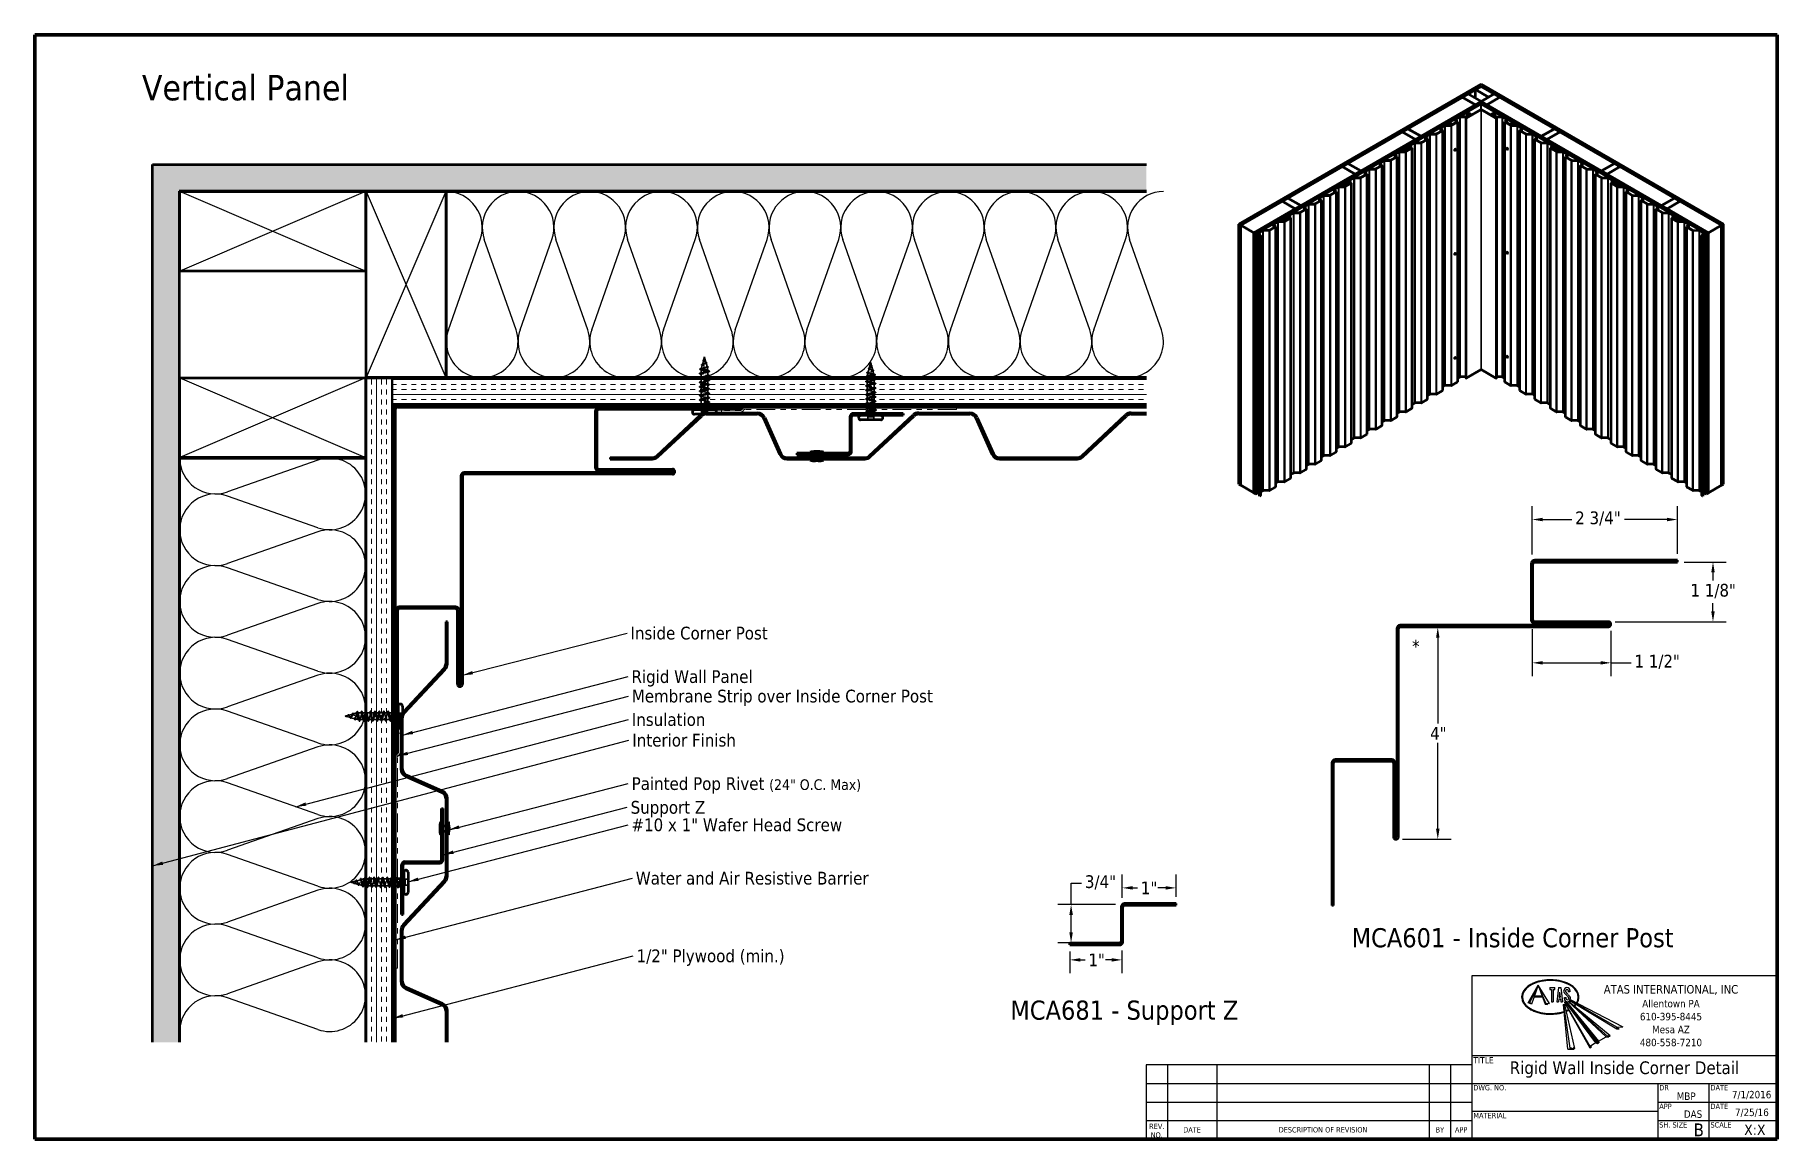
# Model space of a CAD drawing. Header units: inches. Extents: x 0.6 to 33.4, y 0.6 to 21.4.
import ezdxf

# ---------------------------------------------------------------- set-up
doc = ezdxf.new("R2010")
doc.units = ezdxf.units.IN
doc.header["$LTSCALE"] = 2
doc.header["$MEASUREMENT"] = 0
doc.linetypes.add('DASHED', pattern=[0.2067, 0.1654, -0.0413])
doc.linetypes.add('DOUBLE_DASH_CHAIN', pattern=[1.2403, 0.6614, -0.0827, 0.1654, -0.0827, 0.1654, -0.0827])
for name, color, linetype, lineweight in [('Border (ANSI)', 7, 'Continuous', 70), ('Dimension (ANSI)', 7, 'Continuous', 25), ('Hatch (ANSI)', 7, 'Continuous', 18), ('Hidden (ANSI)', 7, 'DASHED', 35), ('Logo', 7, 'Continuous', 25), ('Sketch Geometry (ANSI)', 7, 'Continuous', 25), ('Symbol (ANSI)', 7, 'Continuous', 25), ('Title (ANSI)', 7, 'Continuous', 50), ('Visible (ANSI)', 7, 'Continuous', 50), ('Visible Narrow (ANSI)', 7, 'Continuous', 35)]:
    doc.layers.add(name, color=color, linetype=linetype, lineweight=lineweight)
doc.styles.add('Label Text (ANSI)', font='tahoma.ttf')
doc.styles.add('Note Text (ANSI)', font='tahoma.ttf')
doc.styles.add('Title Block Info', font='tahoma.ttf')
doc.styles.add('Title Block Labels', font='tahoma.ttf')
doc.dimstyles.new('Architectural (ANSI)', dxfattribs={"dimscale": 2, "dimtxt": 0.12, "dimasz": 0.098425, "dimexe": 0.125, "dimexo": 0.0625, "dimgap": 0.031496, "dimtad": 0, "dimtih": 1, "dimtoh": 1, "dimdec": 4, "dimrnd": 1e-08, "dimzin": 3, "dimdsep": 46, "dimlunit": 4, "dimtxsty": 'Note Text (ANSI)', "dimcen": 0.09, "dimdle": 0.393701, "dimclrd": 256, "dimclre": 256, "dimclrt": 256, "dimadec": 0, "dimazin": 3, "dimtfac": 1, "dimtofl": 0, "dimtmove": 0, "dimatfit": 3, "dimfxl": 0, "dimfrac": 2, "dimtolj": 1, "dimtzin": 12, "dimlwd": -1, "dimlwe": -1, "dimarcsym": 0})
doc.dimstyles.new('Default (ANSI)$7', dxfattribs={"dimscale": 2, "dimtxt": 0.12, "dimasz": 0.098425, "dimexe": 0.125, "dimexo": 0.0625, "dimgap": 0.031496, "dimtad": 0, "dimtih": 1, "dimtoh": 1, "dimrnd": 1e-08, "dimzin": 4, "dimdsep": 46, "dimtxsty": 'Note Text (ANSI)', "dimcen": 0.09, "dimdle": 0.393701, "dimclrd": 256, "dimclre": 256, "dimclrt": 256, "dimadec": 0, "dimazin": 1, "dimtfac": 1, "dimtofl": 0, "dimtmove": 0, "dimatfit": 3, "dimfxl": 0, "dimtolj": 1, "dimtzin": 4, "dimlwd": -1, "dimlwe": -1, "dimarcsym": 0})

msp = doc.modelspace()

# ---------------------------------------------------------------- texts
at = {"layer": 'Symbol (ANSI)', "attachment_point": 1, "style": 'Note Text (ANSI)'}
for s, insert, char_height, width in [('{\\fTahoma|b0|i0;\\H0.4800;Vertical Panel }', (2.61509, 20.64581), 0.48, 3.9364668), ('{Inside Corner Post}', (11.81391, 10.25205), 0.24, 2.6839545), ('{Rigid Wall Panel}', (11.83213, 9.43288), 0.24, 2.3369855), ('{Membrane Strip over Inside Corner Post}', (11.83851, 9.06582), 0.24, 5.8381847), ('{Insulation}', (11.83932, 8.62384), 0.24, 1.4361102), ('{Interior Finish}', (11.84798, 8.23536), 0.24, 2.0252188), ('{Painted Pop Rivet \\fTahoma|b0|i0;\\H0.2000;(24" O.C. Max)}', (11.83492, 7.4175), 0.24, 4.4749433), ('{Support Z}', (11.81672, 6.97008), 0.24, 1.4289141), ('{#10 x 1" Wafer Head Screw}', (11.83137, 6.64104), 0.24, 4.0862237), ('{Water and Air Resistive Barrier}', (11.91329, 5.6358), 0.24, 4.4648948), ('{1/2" Plywood (min.)}', (11.92899, 4.17266), 0.24, 2.9218152)]:
    msp.add_mtext(s, dxfattribs=dict(at, insert=insert, char_height=char_height, width=width))
at = {"layer": 'Symbol (ANSI)'}
for s, insert, char_height, attachment_point, style in [('*', (26.52676, 10.00223), 0.24, 1, 'Note Text (ANSI)'), ('MCA601 - Inside Corner Post', (25.38937, 4.20729), 0.36, 7, 'Label Text (ANSI)'), ('MCA681 - Support Z', (18.96419, 2.74775), 0.36, 7, 'Label Text (ANSI)')]:
    msp.add_mtext(s, dxfattribs=dict(at, insert=insert, char_height=char_height, attachment_point=attachment_point, style=style))

# ---------------------------------------------------------------- blocks, each defined once
blk = doc.blocks.new('Borders ATAS A Border')
at = {"layer": 'Border (ANSI)'}
for p, q in [((0.3, 10.7), (0.3, 0.3)), ((16.7, 10.7), (0.3, 10.7)), ((16.7, 0.3), (16.7, 10.7)), ((0.3, 0.3), (16.7, 0.3))]:
    blk.add_line(p, q, dxfattribs=at)
blk = doc.blocks.new('Title Blocks ATAS A-B Title Block')
at = {"layer": 'Logo', "linetype": 'Continuous'}
for p, q in [((5.513, 4.03), (5.609, 4.196)), ((5.528, 4.034), (5.609, 4.196)), ((5.609, 4.196), (5.544, 4.019)), ((5.714, 4.023), (5.609, 4.196)), ((5.609, 4.196), (5.673, 4.019)), ((5.681, 4.026), (5.609, 4.196)), ((5.719, 4.174), (5.719, 4.157)), ((5.719, 4.174), (5.764, 4.174)), ((5.719, 4.157), (5.733, 4.157)), ((5.733, 4.157), (5.733, 4.041)), ((5.75, 4.157), (5.764, 4.157)), ((5.75, 4.157), (5.75, 4.041)), ((5.764, 4.157), (5.764, 4.174)), ((5.799, 4.174), (5.783, 4.041)), ((5.799, 4.174), (5.822, 4.174)), ((5.81, 4.131), (5.805, 4.085)), ((5.81, 4.131), (5.816, 4.085)), ((5.822, 4.174), (5.838, 4.041)), ((5.852, 4.135), (5.851, 4.146)), ((5.852, 4.134), (5.852, 4.135)), ((5.854, 4.13), (5.852, 4.134)), ((5.854, 4.129), (5.854, 4.13)), ((5.855, 4.127), (5.854, 4.129)), ((5.856, 4.124), (5.855, 4.127)), ((5.858, 4.122), (5.856, 4.124)), ((5.86, 4.119), (5.858, 4.122)), ((5.858, 4.122), (5.858, 4.122)), ((5.861, 4.119), (5.86, 4.119)), ((5.863, 4.115), (5.861, 4.119)), ((5.868, 4.109), (5.863, 4.115)), ((5.868, 4.135), (5.868, 4.146)), ((5.873, 4.128), (5.868, 4.135)), ((5.869, 4.108), (5.868, 4.109)), ((5.87, 4.107), (5.869, 4.108)), ((5.87, 4.107), (5.875, 4.102)), ((5.874, 4.126), (5.873, 4.128)), ((5.883, 4.116), (5.874, 4.126)), ((5.875, 4.102), (5.879, 4.098)), ((5.886, 4.112), (5.883, 4.116)), ((5.891, 4.107), (5.886, 4.112)), ((5.89, 4.146), (5.89, 4.135)), ((5.907, 4.135), (5.89, 4.135)), ((5.891, 4.107), (5.892, 4.106)), ((5.892, 4.106), (5.893, 4.105)), ((5.893, 4.105), (5.898, 4.099)), ((5.907, 4.146), (5.907, 4.135)), ((5.544, 4.019), (5.513, 4.03)), ((5.544, 4.019), (5.528, 4.034)), ((5.568, 4.086), (5.649, 4.086)), ((5.572, 4.096), (5.645, 4.096)), ((5.673, 4.019), (5.681, 4.026)), ((5.673, 4.019), (5.695, 4.013)), ((5.681, 4.026), (5.714, 4.023)), ((5.69, 4.026), (5.695, 4.013)), ((5.733, 4.041), (5.75, 4.041)), ((5.783, 4.041), (5.799, 4.041)), ((5.803, 4.068), (5.799, 4.041)), ((5.803, 4.068), (5.818, 4.068)), ((5.805, 4.085), (5.816, 4.085)), ((5.818, 4.068), (5.821, 4.041)), ((5.821, 4.041), (5.838, 4.041)), ((5.886, 3.594), (5.845, 4.014)), ((5.845, 4.014), (5.849, 4.014)), ((5.849, 4.015), (5.85, 4.017)), ((5.91, 3.604), (5.849, 4.015)), ((5.85, 4.017), (5.851, 4.016)), ((5.851, 4.016), (5.853, 4.015)), ((5.853, 4.015), (5.855, 4.016)), ((5.855, 4.068), (5.855, 4.079)), ((5.855, 4.079), (5.871, 4.079)), ((5.856, 4.017), (5.855, 4.016)), ((5.857, 4.016), (5.856, 4.017)), ((5.857, 4.035), (5.866, 4.04)), ((5.857, 4.035), (6.095, 3.623)), ((5.857, 4.035), (5.857, 4.032)), ((5.857, 4.032), (6.095, 3.607)), ((5.857, 4.016), (5.95, 3.601)), ((6.151, 3.655), (5.866, 4.04)), ((5.866, 4.04), (5.868, 4.039)), ((5.868, 4.039), (5.87, 4.04)), ((5.868, 4.039), (6.165, 3.647)), ((5.87, 4.042), (5.871, 4.043)), ((5.87, 4.042), (6.175, 3.669)), ((5.87, 4.042), (5.87, 4.04)), ((6.178, 3.654), (5.87, 4.04)), ((5.871, 4.068), (5.871, 4.079)), ((5.879, 4.098), (5.887, 4.089)), ((5.887, 4.089), (5.888, 4.087)), ((5.888, 4.087), (5.893, 4.079)), ((6.247, 3.711), (5.889, 4.042)), ((5.892, 4.042), (6.261, 3.717)), ((5.893, 4.079), (5.893, 4.068)), ((6.287, 3.718), (5.895, 4.044)), ((5.898, 4.099), (5.901, 4.096)), ((5.901, 4.096), (5.901, 4.096)), ((5.901, 4.096), (5.903, 4.093)), ((5.903, 4.093), (5.904, 4.092)), ((5.904, 4.092), (5.905, 4.09)), ((5.905, 4.09), (5.906, 4.087)), ((5.905, 4.052), (6.348, 3.784)), ((5.906, 4.087), (5.907, 4.086)), ((6.348, 3.8), (5.906, 4.055)), ((5.907, 4.086), (5.908, 4.084)), ((5.908, 4.084), (5.909, 4.081)), ((5.909, 4.081), (5.909, 4.079)), ((5.909, 4.079), (5.91, 4.068)), ((5.909, 4.061), (6.404, 3.803)), ((6.348, 3.8), (6.404, 3.803)), ((6.348, 3.784), (6.348, 3.8)), ((6.369, 3.785), (6.348, 3.797)), ((6.348, 3.784), (6.369, 3.785)), ((6.095, 3.623), (6.151, 3.656)), ((6.095, 3.623), (6.095, 3.607)), ((6.095, 3.607), (6.109, 3.615)), ((6.109, 3.615), (6.102, 3.627)), ((6.151, 3.656), (6.165, 3.647)), ((6.165, 3.647), (6.178, 3.655)), ((6.175, 3.669), (6.247, 3.711)), ((6.175, 3.669), (6.178, 3.655)), ((6.247, 3.711), (6.268, 3.709)), ((6.261, 3.718), (6.262, 3.719)), ((6.261, 3.718), (6.261, 3.718)), ((6.261, 3.718), (6.261, 3.718)), ((6.262, 3.716), (6.261, 3.718)), ((6.262, 3.719), (6.264, 3.72)), ((6.265, 3.715), (6.262, 3.716)), ((6.264, 3.72), (6.272, 3.719)), ((6.267, 3.715), (6.265, 3.715)), ((6.269, 3.716), (6.267, 3.715)), ((6.268, 3.709), (6.271, 3.709)), ((6.269, 3.716), (6.269, 3.716)), ((6.272, 3.715), (6.269, 3.716)), ((6.271, 3.709), (6.272, 3.709)), ((6.272, 3.719), (6.279, 3.716)), ((6.274, 3.713), (6.272, 3.715)), ((6.272, 3.709), (6.273, 3.71)), ((6.273, 3.71), (6.274, 3.712)), ((6.274, 3.712), (6.274, 3.713)), ((6.279, 3.716), (6.284, 3.716)), ((6.284, 3.716), (6.287, 3.718)), ((5.886, 3.594), (5.944, 3.595)), ((5.909, 3.597), (5.91, 3.605)), ((5.91, 3.605), (5.918, 3.605)), ((5.918, 3.605), (5.929, 3.598)), ((5.929, 3.598), (5.94, 3.605)), ((5.944, 3.607), (5.94, 3.605)), ((5.95, 3.601), (5.944, 3.607)), ((5.944, 3.595), (5.95, 3.601))]:
    blk.add_line(p, q, dxfattribs=at)
at = {"layer": 'Logo', "color": 7, "linetype": 'Continuous', "lineweight": 25}
blk.add_line((5.901, 4.048), (5.903, 4.05), dxfattribs=at)
at = {"layer": 'Logo', "linetype": 'Continuous'}
for centre, radius, start, end in [((5.879, 4.146), 0.0277, 0, 180), ((5.879, 4.146), 0.0111, 0, 180), ((5.882, 4.068), 0.0277, 180, 0), ((5.882, 4.068), 0.0111, 180, 0)]:
    blk.add_arc(centre, radius, start, end, dxfattribs=at)
at = {"layer": 'Logo'}
for start_param, end_param in [(5.920587, 11.509279), (5.311273, 5.424577), (5.721945, 5.844109)]:
    blk.add_ellipse((5.722, 4.085), major_axis=(0.263, 0), ratio=0.589286, start_param=start_param, end_param=end_param, dxfattribs=at)
for points in [[(5.974, 4.027), (5.987, 4.054), (5.992, 4.083), (5.988, 4.112), (5.976, 4.14), (5.956, 4.166), (5.929, 4.189), (5.896, 4.209), (5.858, 4.225), (5.816, 4.237), (5.772, 4.244), (5.725, 4.247), (5.679, 4.245), (5.634, 4.238), (5.591, 4.227), (5.553, 4.211), (5.519, 4.192), (5.491, 4.169), (5.47, 4.144), (5.457, 4.116), (5.452, 4.087), (5.456, 4.058), (5.468, 4.03), (5.487, 4.004), (5.514, 3.981), (5.547, 3.961), (5.585, 3.945), (5.627, 3.933), (5.672, 3.926), (5.718, 3.923), (5.764, 3.925), (5.809, 3.931), (5.852, 3.943)], [(5.872, 3.95), (5.878, 3.952), (5.885, 3.955), (5.891, 3.958), (5.897, 3.961)], [(5.95, 3.998), (5.954, 4.002), (5.959, 4.006), (5.962, 4.011), (5.966, 4.015)]]:
    blk.add_spline(points, degree=3, dxfattribs=at)
at = {"layer": 'Sketch Geometry (ANSI)'}
for p, q in [((7.858, 4.284), (4.983, 4.284)), ((4.983, 4.284), (4.983, 2.746)), ((7.858, 2.746), (7.858, 4.284)), ((1.918, 3.446), (1.918, 2.746)), ((4.983, 3.446), (1.918, 3.446)), ((2.118, 3.446), (2.118, 2.746)), ((2.583, 3.446), (2.583, 2.746)), ((4.583, 3.446), (4.583, 2.746)), ((4.783, 3.446), (4.783, 2.746)), ((4.983, 3.534), (7.858, 3.534)), ((1.918, 3.271), (4.983, 3.271)), ((4.983, 3.271), (7.858, 3.271)), ((6.733, 3.271), (6.733, 2.746)), ((7.215, 3.271), (7.215, 2.746)), ((1.918, 3.096), (4.983, 3.096)), ((4.983, 3.009), (6.733, 3.009)), ((6.733, 3.096), (7.858, 3.096)), ((1.918, 2.921), (4.983, 2.921)), ((6.733, 2.921), (7.858, 2.921)), ((1.918, 2.746), (4.983, 2.746)), ((4.983, 2.746), (7.858, 2.746))]:
    blk.add_line(p, q, dxfattribs=at)
at = {"layer": 'Symbol (ANSI)', "char_height": 0.05, "attachment_point": 5, "style": 'Title Block Labels'}
for s, insert, line_spacing_factor in [('{\\H1.6x;ATAS INTERNATIONAL, INC\\P\\H0.875x;Allentown PA\\H1.3631x; \\H0.73365x;\\P610-395-8445\\H1.1376x; \\H0.87902x;\\PMesa AZ\\H1.1946x; \\H0.83708x;\\P480-558-7210\\H1.1855x; }', (6.858, 3.909), 1.04605), ('REV.\\PNO.', (2.018, 2.826), 0.987884)]:
    blk.add_mtext(s, dxfattribs=dict(at, insert=insert, line_spacing_factor=line_spacing_factor))
at = {"layer": 'Symbol (ANSI)'}
for s, insert, char_height, attachment_point, style in [('\\fTahoma|b0|i0;\\H0.0600;TITLE', (4.998, 3.519), 0.06, 1, 'Title Block Labels'), ('DWG. NO.', (4.998, 3.256), 0.05, 1, 'Title Block Labels'), ('DR', (6.748, 3.256), 0.05, 1, 'Title Block Labels'), ('MBP', (7.09, 3.116), 0.07, 9, 'Title Block Info'), ('DATE', (7.23, 3.256), 0.05, 1, 'Title Block Labels'), ('MATERIAL', (4.998, 2.994), 0.05, 1, 'Title Block Labels'), ('APP', (6.748, 3.081), 0.05, 1, 'Title Block Labels'), ('DAS', (7.152, 2.946), 0.07, 9, 'Title Block Info'), ('DATE', (7.23, 3.081), 0.05, 1, 'Title Block Labels'), ('7/25/16', (7.779, 2.955), 0.07, 9, 'Title Block Info'), ('DATE', (2.35, 2.834), 0.05, 5, 'Title Block Labels'), ('DESCRIPTION OF REVISION', (3.583, 2.834), 0.05, 5, 'Title Block Labels'), ('BY', (4.683, 2.834), 0.05, 5, 'Title Block Labels'), ('APP', (4.883, 2.834), 0.05, 5, 'Title Block Labels'), ('SH. SIZE', (6.748, 2.906), 0.05, 1, 'Title Block Labels'), ('SCALE', (7.23, 2.906), 0.05, 1, 'Title Block Labels'), ('\\fTahoma|b0|i0;\\H0.1000;X:X', (7.748, 2.834), 0.1, 6, 'Title Block Info')]:
    blk.add_mtext(s, dxfattribs=dict(at, insert=insert, char_height=char_height, attachment_point=attachment_point, style=style))
for tag, p, height, style in [('CREATION_DATE_001', (7.432, 3.131), 0.07, 'Title Block Info'), ('Sheet_Size_001', (7.071, 2.774), 0.12, 'Note Text (ANSI)')]:
    blk.add_attdef(tag, p, '', height=height, dxfattribs=dict(at, style=style))
at = {"layer": 'Title (ANSI)', "attachment_point": 5, "style": 'Note Text (ANSI)'}
for s, insert, char_height in [('Rigid Wall Inside Corner Detail', (6.42, 3.402), 0.12), ('\\fTahoma|b0|i0;\\H0.1000; ', (5.858, 3.14), 0.1), ('\\fTahoma|b0|i0;\\H0.1000; ', (5.858, 2.877), 0.1)]:
    blk.add_mtext(s, dxfattribs=dict(at, insert=insert, char_height=char_height))
blk = doc.blocks.new('*D8')
at = {"layer": 'Defpoints', "color": 0, "transparency": 16777216}
for p in [(21.065, 4.277), (20.084, 4.258), (21.065, 3.977)]:
    blk.add_point(p, dxfattribs=at)
at = {"layer": 'Dimension (ANSI)', "transparency": 16777216}
for p, q in [((20.084, 4.133), (20.084, 3.727)), ((20.281, 3.977), (20.371, 3.977)), ((20.869, 3.977), (20.755, 3.977)), ((21.065, 4.152), (21.065, 3.727))]:
    blk.add_line(p, q, dxfattribs=at)
for points in [[(20.281, 4.009), (20.281, 3.944), (20.084, 3.977)], [(20.869, 4.009), (20.869, 3.944), (21.065, 3.977)]]:
    blk.add_solid(points, dxfattribs=at)
at = {"layer": 'Dimension (ANSI)', "transparency": 16777216, "insert": (20.434, 4.097), "char_height": 0.24, "attachment_point": 1, "style": 'Note Text (ANSI)'}
blk.add_mtext('\\A1;1"', dxfattribs=at)
blk = doc.blocks.new('*D9')
at = {"layer": 'Defpoints', "color": 0, "transparency": 16777216}
for p in [(20.108, 5.021), (21.071, 5.021), (21.043, 4.299)]:
    blk.add_point(p, dxfattribs=at)
at = {"layer": 'Dimension (ANSI)', "transparency": 16777216}
for p, q in [((20.108, 5.021), (20.108, 5.42)), ((20.108, 5.42), (20.305, 5.42)), ((20.946, 5.021), (19.858, 5.021)), ((20.108, 4.496), (20.108, 4.824)), ((20.918, 4.299), (19.858, 4.299))]:
    blk.add_line(p, q, dxfattribs=at)
for points in [[(20.075, 4.824), (20.141, 4.824), (20.108, 5.021)], [(20.075, 4.496), (20.141, 4.496), (20.108, 4.299)]]:
    blk.add_solid(points, dxfattribs=at)
at = {"layer": 'Dimension (ANSI)', "transparency": 16777216, "insert": (20.368, 5.571), "char_height": 0.24, "attachment_point": 1, "style": 'Note Text (ANSI)'}
blk.add_mtext('\\A1;3/4"', dxfattribs=at)
blk = doc.blocks.new('*D10')
at = {"layer": 'Defpoints', "color": 0, "transparency": 16777216}
for p in [(22.084, 5.333), (21.071, 5.021), (22.084, 5.04)]:
    blk.add_point(p, dxfattribs=at)
at = {"layer": 'Dimension (ANSI)', "transparency": 16777216}
for p, q in [((21.071, 5.146), (21.071, 5.583)), ((22.084, 5.165), (22.084, 5.583)), ((21.268, 5.333), (21.358, 5.333)), ((21.887, 5.333), (21.742, 5.333))]:
    blk.add_line(p, q, dxfattribs=at)
for points in [[(21.268, 5.366), (21.268, 5.3), (21.071, 5.333)], [(21.887, 5.366), (21.887, 5.3), (22.084, 5.333)]]:
    blk.add_solid(points, dxfattribs=at)
at = {"layer": 'Dimension (ANSI)', "transparency": 16777216, "insert": (21.421, 5.453), "char_height": 0.24, "attachment_point": 1, "style": 'Note Text (ANSI)'}
blk.add_mtext('\\A1;1"', dxfattribs=at)
blk = doc.blocks.new('*D11')
at = {"layer": 'Defpoints', "color": 0, "transparency": 16777216}
for p in [(31.522, 12.271), (28.79, 11.484), (31.522, 11.502)]:
    blk.add_point(p, dxfattribs=at)
at = {"layer": 'Dimension (ANSI)', "transparency": 16777216}
for p, q in [((28.79, 11.609), (28.79, 12.521)), ((31.522, 11.627), (31.522, 12.521)), ((28.987, 12.271), (29.535, 12.271)), ((31.325, 12.271), (30.527, 12.271))]:
    blk.add_line(p, q, dxfattribs=at)
for points in [[(28.987, 12.304), (28.987, 12.238), (28.79, 12.271)], [(31.325, 12.304), (31.325, 12.238), (31.522, 12.271)]]:
    blk.add_solid(points, dxfattribs=at)
at = {"layer": 'Dimension (ANSI)', "transparency": 16777216, "insert": (29.598, 12.423), "char_height": 0.24, "attachment_point": 1, "style": 'Note Text (ANSI)'}
blk.add_mtext('\\A1;2 3/4"', dxfattribs=at)
blk = doc.blocks.new('*D12')
at = {"layer": 'Defpoints', "color": 0, "transparency": 16777216}
for p in [(26.281, 10.24), (27.011, 10.24), (26.224, 6.249)]:
    blk.add_point(p, dxfattribs=at)
at = {"layer": 'Dimension (ANSI)', "transparency": 16777216}
for p, q in [((26.406, 10.24), (27.261, 10.24)), ((27.011, 10.043), (27.011, 8.428)), ((27.011, 6.446), (27.011, 8.062)), ((26.349, 6.249), (27.261, 6.249))]:
    blk.add_line(p, q, dxfattribs=at)
for points in [[(26.978, 10.043), (27.044, 10.043), (27.011, 10.24)], [(26.978, 6.446), (27.044, 6.446), (27.011, 6.249)]]:
    blk.add_solid(points, dxfattribs=at)
at = {"layer": 'Dimension (ANSI)', "transparency": 16777216, "insert": (26.867, 8.365), "char_height": 0.24, "attachment_point": 1, "style": 'Note Text (ANSI)'}
blk.add_mtext('\\A1;4"', dxfattribs=at)
blk = doc.blocks.new('*D13')
at = {"layer": 'Defpoints', "color": 0, "transparency": 16777216}
for p in [(28.79, 10.332), (30.272, 10.297), (28.79, 9.572)]:
    blk.add_point(p, dxfattribs=at)
at = {"layer": 'Dimension (ANSI)', "transparency": 16777216}
for p, q in [((28.79, 10.207), (28.79, 9.322)), ((30.272, 10.172), (30.272, 9.322)), ((28.987, 9.572), (30.075, 9.572)), ((30.272, 9.572), (30.65, 9.572))]:
    blk.add_line(p, q, dxfattribs=at)
for points in [[(28.987, 9.604), (28.987, 9.539), (28.79, 9.572)], [(30.075, 9.604), (30.075, 9.539), (30.272, 9.572)]]:
    blk.add_solid(points, dxfattribs=at)
at = {"layer": 'Dimension (ANSI)', "transparency": 16777216, "insert": (30.713, 9.723), "char_height": 0.24, "attachment_point": 1, "style": 'Note Text (ANSI)'}
blk.add_mtext('\\A1;1 1/2"', dxfattribs=at)
blk = doc.blocks.new('*D14')
at = {"layer": 'Defpoints', "color": 0, "transparency": 16777216}
for p in [(31.522, 11.47), (32.192, 11.47), (30.224, 10.345)]:
    blk.add_point(p, dxfattribs=at)
at = {"layer": 'Dimension (ANSI)', "transparency": 16777216}
for p, q in [((31.647, 11.47), (32.442, 11.47)), ((32.192, 11.274), (32.192, 11.122)), ((32.192, 10.542), (32.192, 10.693)), ((30.349, 10.345), (32.442, 10.345))]:
    blk.add_line(p, q, dxfattribs=at)
for points in [[(32.159, 11.274), (32.225, 11.274), (32.192, 11.47)], [(32.159, 10.542), (32.225, 10.542), (32.192, 10.345)]]:
    blk.add_solid(points, dxfattribs=at)
at = {"layer": 'Dimension (ANSI)', "transparency": 16777216, "insert": (31.768, 11.059), "char_height": 0.24, "attachment_point": 1, "style": 'Note Text (ANSI)'}
blk.add_mtext('\\A1;1 1/8"', dxfattribs=at)

# ---------------------------------------------------------------- dimensions: what is measured, and where the dimension line sits
at = {"layer": 'Dimension (ANSI)'}
for base, p1, p2, angle, override, picture, middle in [((31.52157, 12.27108), (28.79031, 11.48367), (31.52157, 11.50242), 180, {"dimtih": 0, "dimtoh": 0, "dimdec": 4, "dimlfac": 1, "dimtp": 0, "dimtm": 0, "dimtdec": 2, "dimatfit": 1}, '*D11', (30.03094, 12.27108)), ((32.19177, 11.47042), (30.22357, 10.34542), (31.52157, 11.47042), 90, {"dimdec": 4, "dimlfac": 1, "dimtp": 0, "dimtm": 0, "dimtdec": 2, "dimatfit": 1}, '*D14', (32.19177, 10.90792)), ((27.01097, 10.24005), (26.22357, 6.24942), (26.28094, 10.24005), 90, {"dimdec": 4, "dimlfac": 1, "dimtp": 0, "dimtm": 0, "dimtdec": 2, "dimatfit": 1}, '*D12', (27.01097, 8.24473)), ((28.79031, 9.57157), (30.27157, 10.29742), (28.79031, 10.33216), 180, {"dimtih": 0, "dimtoh": 0, "dimdec": 4, "dimlfac": 1, "dimtp": 0, "dimtm": 0, "dimtdec": 2, "dimatfit": 2}, '*D13', (31.13708, 9.57157)), ((22.084124, 5.333028), (21.070869, 5.021106), (22.084124, 5.039852), 180, {"dimtih": 0, "dimtoh": 0, "dimdec": 4, "dimlfac": 1, "dimtp": 0, "dimtm": 0, "dimtdec": 2, "dimatfit": 1}, '*D10', (21.549976, 5.333028)), ((20.10779, 5.02111), (21.04275, 4.29922), (21.07087, 5.02111), 90, {"dimdec": 4, "dimlfac": 1, "dimtp": 0, "dimtm": 0, "dimtdec": 2, "dimatfit": 2}, '*D9', (20.66018, 5.41991)), ((21.06538, 3.97665), (20.08412, 4.25785), (21.06538, 4.2766), 180, {"dimtih": 0, "dimtoh": 0, "dimdec": 4, "dimlfac": 1, "dimtp": 0, "dimtm": 0, "dimtdec": 2, "dimatfit": 1}, '*D8', (20.56323, 3.97665))]:
    dim = msp.add_linear_dim(base=base, p1=p1, p2=p2, angle=angle, dimstyle='Architectural (ANSI)', override=override, dxfattribs=at)
    dim.commit()
    dim.dimension.update_dxf_attribs({"geometry": picture, "text_midpoint": middle, "dimtype": 160})

# ---------------------------------------------------------------- hatches: boundary and pattern name
at = {"layer": 'Hatch (ANSI)', "true_color": 0x804000}
h = msp.add_hatch(dxfattribs=at)
h.set_pattern_fill('AR-SAND', color=36, scale=0.25, angle=45, style=0)
h.paths.add_polyline_path([(21.52672, 18.45713), (3.31694, 18.45713), (3.31694, 2.42486), (2.81694, 2.42486), (2.81694, 18.95713), (21.52672, 18.95713)])
h = msp.add_hatch(dxfattribs=at)
h.set_pattern_fill('INSUL', color=36, scale=0.75, angle=90, style=0)
h.paths.add_polyline_path([(7.33694, 2.42486), (7.33694, 14.93713), (6.83694, 14.93713), (6.83694, 2.42486)])
h = msp.add_hatch(dxfattribs=at)
h.set_pattern_fill('INSUL', color=36, scale=0.75, style=0)
h.paths.add_polyline_path([(21.52672, 14.93713), (7.33694, 14.93713), (7.33694, 14.43713), (21.52672, 14.43713)])

# ---------------------------------------------------------------- linework, layer by layer
at = {"layer": 'Hidden (ANSI)', "ltscale": 0.004328}
for p, q in [((13.14264, 15.09662), (13.14144, 15.09213)), ((16.40006, 14.98962), (16.40126, 14.98513)), ((6.67745, 8.63143), (6.68194, 8.63263)), ((6.78445, 5.37401), (6.78894, 5.37281))]:
    msp.add_line(p, q, dxfattribs=at)
at = {"layer": 'Hidden (ANSI)', "ltscale": 0.194373}
for p, q in [((13.27144, 15.09213), (13.14144, 15.09213)), ((6.78894, 5.50281), (6.78894, 5.37281))]:
    msp.add_line(p, q, dxfattribs=at)
at = {"layer": 'Hidden (ANSI)', "ltscale": 0.060136}
for p, q in [((13.14144, 15.02888), (13.14144, 15.09213)), ((6.74519, 8.63263), (6.68194, 8.63263))]:
    msp.add_line(p, q, dxfattribs=at)
at = {"layer": 'Hidden (ANSI)', "ltscale": 0.069707}
for p, q in [((13.16546, 15.18195), (13.14652, 15.11114)), ((16.37724, 15.07495), (16.39618, 15.00414)), ((6.59212, 8.60861), (6.66293, 8.62755)), ((6.69912, 5.39683), (6.76993, 5.37789))]:
    msp.add_line(p, q, dxfattribs=at)
at = {"layer": 'Hidden (ANSI)', "ltscale": 0.074634}
for p, q in [((13.18829, 15.26728), (13.16801, 15.19147)), ((16.35441, 15.16028), (16.37469, 15.08447)), ((6.50679, 8.58578), (6.5826, 8.60606)), ((6.61379, 5.41966), (6.6896, 5.39938))]:
    msp.add_line(p, q, dxfattribs=at)
at = {"layer": 'Hidden (ANSI)', "ltscale": 0.062337}
for p, q in [((13.20644, 15.33513), (13.1895, 15.2718)), ((16.33626, 15.22813), (16.35321, 15.1648)), ((6.43894, 8.56763), (6.50227, 8.58457)), ((6.54594, 5.43781), (6.60927, 5.42087))]:
    msp.add_line(p, q, dxfattribs=at)
at = {"layer": 'Hidden (ANSI)', "ltscale": 0.022741}
for p, q in [((13.20644, 15.33513), (13.21264, 15.31196)), ((16.33626, 15.22813), (16.33007, 15.20496)), ((6.43894, 8.56763), (6.46211, 8.56143)), ((6.54594, 5.43781), (6.56911, 5.444))]:
    msp.add_line(p, q, dxfattribs=at)
at = {"layer": 'Hidden (ANSI)', "ltscale": 0.028664}
for p, q in [((13.20644, 15.0836), (13.20644, 15.09113)), ((13.20644, 15.07413), (13.20644, 15.08166)), ((16.33626, 14.9766), (16.33626, 14.98413)), ((16.33626, 14.96713), (16.33626, 14.97466)), ((6.69047, 8.56763), (6.68294, 8.56763)), ((6.69994, 8.56763), (6.69241, 8.56763)), ((6.79747, 5.43781), (6.78994, 5.43781)), ((6.80694, 5.43781), (6.79941, 5.43781))]:
    msp.add_line(p, q, dxfattribs=at)
at = {"layer": 'Hidden (ANSI)', "ltscale": 0.077103}
for p, q in [((13.21318, 15.30995), (13.23412, 15.23163)), ((16.32953, 15.20295), (16.30858, 15.12463)), ((6.46412, 8.5609), (6.54244, 8.53995)), ((6.57112, 5.44454), (6.64944, 5.46549))]:
    msp.add_line(p, q, dxfattribs=at)
at = {"layer": 'Hidden (ANSI)', "ltscale": 0.072171}
for p, q in [((13.236, 15.22461), (13.25561, 15.1513)), ((16.3067, 15.11761), (16.28709, 15.0443)), ((6.54946, 8.53807), (6.62277, 8.51846)), ((6.65646, 5.46737), (6.72977, 5.48698))]:
    msp.add_line(p, q, dxfattribs=at)
at = {"layer": 'Hidden (ANSI)', "ltscale": 0.046387}
for p, q in [((13.25882, 15.13929), (13.27144, 15.09213)), ((16.28388, 15.03229), (16.27126, 14.98513)), ((6.63478, 8.51525), (6.68194, 8.50263)), ((6.74178, 5.49019), (6.78894, 5.50281))]:
    msp.add_line(p, q, dxfattribs=at)
at = {"layer": 'Hidden (ANSI)', "ltscale": 0.020614}
for p, q in [((13.27144, 15.07038), (13.27144, 15.09213)), ((16.27126, 14.96338), (16.27126, 14.98513)), ((6.70369, 8.50263), (6.68194, 8.50263)), ((6.81069, 5.50281), (6.78894, 5.50281))]:
    msp.add_line(p, q, dxfattribs=at)
at = {"layer": 'Hidden (ANSI)', "ltscale": 0.062755}
for p, q in [((13.14144, 14.94588), (13.14144, 15.01188)), ((13.14144, 14.86288), (13.14144, 14.92888)), ((13.14144, 14.77988), (13.14144, 14.84588)), ((13.14144, 14.69688), (13.14144, 14.76288)), ((13.27144, 14.98738), (13.27144, 15.05338)), ((13.27144, 14.82138), (13.27144, 14.88738)), ((13.27144, 14.73838), (13.27144, 14.80438)), ((16.27126, 14.79738), (16.27126, 14.86338)), ((16.27126, 14.71438), (16.27126, 14.78038)), ((16.40126, 14.83888), (16.40126, 14.90488)), ((16.40126, 14.75588), (16.40126, 14.82188)), ((13.14144, 14.61388), (13.14144, 14.67988)), ((13.14144, 14.53088), (13.14144, 14.59688)), ((13.27144, 14.65538), (13.27144, 14.72138)), ((13.27144, 14.57238), (13.27144, 14.63838)), ((13.27144, 14.48938), (13.27144, 14.55538)), ((16.27126, 14.63138), (16.27126, 14.69738)), ((16.27126, 14.54838), (16.27126, 14.61438)), ((16.27126, 14.46538), (16.27126, 14.53138)), ((16.40126, 14.67288), (16.40126, 14.73888)), ((16.40126, 14.58988), (16.40126, 14.65588)), ((16.40126, 14.50688), (16.40126, 14.57288)), ((6.91119, 8.63263), (6.84519, 8.63263)), ((6.99419, 8.63263), (6.92819, 8.63263)), ((7.07719, 8.63263), (7.01119, 8.63263)), ((7.16019, 8.63263), (7.09419, 8.63263)), ((7.24319, 8.63263), (7.17719, 8.63263)), ((6.78669, 8.50263), (6.72069, 8.50263)), ((6.95269, 8.50263), (6.88669, 8.50263)), ((7.03569, 8.50263), (6.96969, 8.50263)), ((7.11869, 8.50263), (7.05269, 8.50263)), ((7.20169, 8.50263), (7.13569, 8.50263)), ((7.28469, 8.50263), (7.21869, 8.50263)), ((6.93519, 5.37281), (6.86919, 5.37281)), ((6.97669, 5.50281), (6.91069, 5.50281)), ((7.01819, 5.37281), (6.95219, 5.37281)), ((7.05969, 5.50281), (6.99369, 5.50281)), ((7.10119, 5.37281), (7.03519, 5.37281)), ((7.14269, 5.50281), (7.07669, 5.50281)), ((7.18419, 5.37281), (7.11819, 5.37281)), ((7.22569, 5.50281), (7.15969, 5.50281)), ((7.26719, 5.37281), (7.20119, 5.37281)), ((7.30869, 5.50281), (7.24269, 5.50281))]:
    msp.add_line(p, q, dxfattribs=at)
at = {"layer": 'Hidden (ANSI)', "ltscale": 0.002412}
for p, q in [((13.20644, 15.08166), (13.20644, 15.0836)), ((16.33626, 14.9766), (16.33626, 14.97466)), ((13.20644, 14.4611), (13.20644, 14.45916)), ((16.33626, 14.35216), (16.33626, 14.3541)), ((6.69047, 8.56763), (6.69241, 8.56763)), ((7.31491, 8.56763), (7.31297, 8.56763)), ((6.79941, 5.43781), (6.79747, 5.43781)), ((7.41997, 5.43781), (7.42191, 5.43781))]:
    msp.add_line(p, q, dxfattribs=at)
at = {"layer": 'Hidden (ANSI)', "ltscale": 0.022042}
for p, q in [((13.27144, 14.94713), (13.27144, 14.97038)), ((6.82694, 8.50263), (6.80369, 8.50263))]:
    msp.add_line(p, q, dxfattribs=at)
at = {"layer": 'Hidden (ANSI)', "ltscale": 0.031089}
for p, q in [((13.27144, 14.90438), (13.27144, 14.93713)), ((6.86969, 8.50263), (6.83694, 8.50263))]:
    msp.add_line(p, q, dxfattribs=at)
at = {"layer": 'Hidden (ANSI)', "ltscale": 0.102337}
for p, q in [((16.34172, 14.98513), (16.27126, 14.98513)), ((6.68194, 8.57309), (6.68194, 8.50263))]:
    msp.add_line(p, q, dxfattribs=at)
at = {"layer": 'Hidden (ANSI)', "ltscale": 0.053946}
for p, q in [((16.27126, 14.88038), (16.27126, 14.93713)), ((6.89369, 5.50281), (6.83694, 5.50281))]:
    msp.add_line(p, q, dxfattribs=at)
at = {"layer": 'Hidden (ANSI)', "ltscale": 0.071462}
for p, q in [((16.39774, 14.98513), (16.34172, 14.98513)), ((6.68194, 8.62911), (6.68194, 8.57309))]:
    msp.add_line(p, q, dxfattribs=at)
at = {"layer": 'Hidden (ANSI)', "ltscale": 0.020374}
for p, q in [((16.40126, 14.98513), (16.39774, 14.98513)), ((6.68194, 8.63263), (6.68194, 8.62911))]:
    msp.add_line(p, q, dxfattribs=at)
at = {"layer": 'Hidden (ANSI)', "ltscale": 0.036089}
for p, q in [((16.40126, 14.94713), (16.40126, 14.98513)), ((6.82694, 5.37281), (6.78894, 5.37281))]:
    msp.add_line(p, q, dxfattribs=at)
at = {"layer": 'Hidden (ANSI)', "ltscale": 0.014423}
for p, q in [((16.40126, 14.92188), (16.40126, 14.93713)), ((6.85219, 5.37281), (6.83694, 5.37281))]:
    msp.add_line(p, q, dxfattribs=at)
at = {"layer": 'Hidden (ANSI)', "ltscale": 0.063883}
for p, q in [((13.14144, 14.4467), (13.14144, 14.51388)), ((7.32737, 8.63263), (7.26019, 8.63263))]:
    msp.add_line(p, q, dxfattribs=at)
at = {"layer": 'Hidden (ANSI)', "ltscale": 0.03347}
for p, q in [((13.27144, 14.43713), (13.27144, 14.47238)), ((7.33694, 8.50263), (7.30169, 8.50263))]:
    msp.add_line(p, q, dxfattribs=at)
at = {"layer": 'Hidden (ANSI)', "ltscale": 0.010614}
for p, q in [((16.27126, 14.43713), (16.27126, 14.44838)), ((7.33694, 5.50281), (7.32569, 5.50281))]:
    msp.add_line(p, q, dxfattribs=at)
at = {"layer": 'Hidden (ANSI)', "ltscale": 0.050136}
for p, q in [((16.40126, 14.43713), (16.40126, 14.48988)), ((7.33694, 5.37281), (7.28419, 5.37281))]:
    msp.add_line(p, q, dxfattribs=at)
at = {"layer": 'Hidden (ANSI)', "ltscale": 0.032759}
for p, q in [((13.13337, 14.37713), (13.12047, 14.34513)), ((13.2795, 14.37713), (13.29241, 14.34513)), ((16.2632, 14.27013), (16.2503, 14.23813)), ((16.40933, 14.27013), (16.42223, 14.23813)), ((7.39694, 8.6407), (7.42894, 8.6536)), ((7.39694, 8.49457), (7.42894, 8.48166)), ((7.50394, 5.51087), (7.53594, 5.52377)), ((7.50394, 5.36474), (7.53594, 5.35184))]:
    msp.add_line(p, q, dxfattribs=at)
at = {"layer": 'Hidden (ANSI)', "ltscale": 0.010169}
for p, q in [((13.14144, 14.39713), (13.13741, 14.38713)), ((7.37694, 8.63263), (7.38694, 8.63666))]:
    msp.add_line(p, q, dxfattribs=at)
at = {"layer": 'Hidden (ANSI)', "ltscale": 0.02847}
for p, q in [((13.14144, 14.39713), (13.14144, 14.42713)), ((15.26976, 13.43813), (15.26976, 13.40813)), ((15.36976, 13.43813), (15.36976, 13.40813)), ((7.37694, 8.63263), (7.34694, 8.63263)), ((8.33594, 6.50431), (8.36594, 6.50431)), ((8.33594, 6.40431), (8.36594, 6.40431))]:
    msp.add_line(p, q, dxfattribs=at)
at = {"layer": 'Hidden (ANSI)', "ltscale": 0.16912}
msp.add_line((13.2661, 14.39713), (13.14144, 14.39713), dxfattribs=at)
at = {"layer": 'Hidden (ANSI)', "ltscale": 0.339615}
for p, q in [((13.39694, 14.25513), (13.14983, 14.25513)), ((7.51894, 8.62424), (7.51894, 8.37713))]:
    msp.add_line(p, q, dxfattribs=at)
at = {"layer": 'Hidden (ANSI)', "ltscale": 0.107515}
for p, q in [((13.26294, 14.31113), (13.14994, 14.31113)), ((16.39276, 14.20413), (16.27976, 14.20413)), ((7.46294, 8.62413), (7.46294, 8.51113)), ((7.56994, 5.49431), (7.56994, 5.38131))]:
    msp.add_line(p, q, dxfattribs=at)
at = {"layer": 'Hidden (ANSI)', "ltscale": 0.053232}
for p, q in [((13.14994, 14.25513), (13.14994, 14.31113)), ((13.26294, 14.25513), (13.26294, 14.31113)), ((16.27976, 14.14813), (16.27976, 14.20413)), ((16.39276, 14.14813), (16.39276, 14.20413)), ((7.51894, 8.62413), (7.46294, 8.62413)), ((7.51894, 8.51113), (7.46294, 8.51113)), ((7.62594, 5.49431), (7.56994, 5.49431)), ((7.62594, 5.38131), (7.56994, 5.38131))]:
    msp.add_line(p, q, dxfattribs=at)
at = {"layer": 'Hidden (ANSI)', "ltscale": 0.004297}
for p, q in [((13.26778, 14.39713), (13.2661, 14.39713)), ((7.48394, 5.49915), (7.48394, 5.49747))]:
    msp.add_line(p, q, dxfattribs=at)
at = {"layer": 'Hidden (ANSI)', "ltscale": 0.023045}
for p, q in [((13.27144, 14.40283), (13.27144, 14.42713)), ((7.37124, 8.50263), (7.34694, 8.50263))]:
    msp.add_line(p, q, dxfattribs=at)
at = {"layer": 'Hidden (ANSI)', "ltscale": 0.006265}
for p, q in [((13.27297, 14.39333), (13.27547, 14.38713)), ((7.38074, 8.5011), (7.38694, 8.4986))]:
    msp.add_line(p, q, dxfattribs=at)
at = {"layer": 'Hidden (ANSI)', "ltscale": 0.037994}
for p, q in [((16.27126, 14.38713), (16.27126, 14.42713)), ((7.38694, 5.50281), (7.34694, 5.50281))]:
    msp.add_line(p, q, dxfattribs=at)
at = {"layer": 'Hidden (ANSI)', "ltscale": 0.004078}
for p, q in [((16.27126, 14.38238), (16.27126, 14.38677)), ((6.83208, 5.50281), (6.82769, 5.50281)), ((7.35019, 5.37281), (7.3458, 5.37281))]:
    msp.add_line(p, q, dxfattribs=at)
at = {"layer": 'Hidden (ANSI)', "ltscale": 0.019185}
for p, q in [((16.27126, 14.34513), (16.27126, 14.36538)), ((7.42894, 5.50281), (7.40869, 5.50281))]:
    msp.add_line(p, q, dxfattribs=at)
at = {"layer": 'Hidden (ANSI)', "ltscale": 0.004506}
msp.add_line((16.27126, 14.29583), (16.27126, 14.30066), dxfattribs=at)
at = {"layer": 'Hidden (ANSI)', "ltscale": 0.002995}
msp.add_line((16.40126, 14.42388), (16.40126, 14.42713), dxfattribs=at)
at = {"layer": 'Hidden (ANSI)', "ltscale": 0.018709}
for p, q in [((16.40126, 14.38713), (16.40126, 14.40688)), ((7.38694, 5.37281), (7.36719, 5.37281))]:
    msp.add_line(p, q, dxfattribs=at)
at = {"layer": 'Hidden (ANSI)', "ltscale": 0.030375}
for p, q in [((16.40126, 14.34513), (16.40126, 14.37713)), ((15.26976, 13.52013), (15.26976, 13.48813)), ((15.36976, 13.52013), (15.36976, 13.48813)), ((8.25394, 6.50431), (8.28594, 6.50431)), ((8.25394, 6.40431), (8.28594, 6.40431)), ((7.42894, 5.37281), (7.39694, 5.37281))]:
    msp.add_line(p, q, dxfattribs=at)
at = {"layer": 'Hidden (ANSI)', "ltscale": 0.003668}
for p, q in [((16.40126, 14.32111), (16.40126, 14.32507)), ((7.34596, 8.63263), (7.342, 8.63263))]:
    msp.add_line(p, q, dxfattribs=at)
at = {"layer": 'Hidden (ANSI)', "ltscale": 0.061565}
msp.add_line((6.82694, 8.63263), (6.76219, 8.63263), dxfattribs=at)
at = {"layer": 'Hidden (ANSI)', "ltscale": 0.173517}
msp.add_line((7.37694, 8.63263), (7.37694, 8.50629), dxfattribs=at)
at = {"layer": 'Hidden (ANSI)', "ltscale": 0.004504}
msp.add_line((7.43437, 5.37281), (7.42954, 5.37281), dxfattribs=at)
at = {"layer": 'Hidden (ANSI)', "ltscale": 0.003456}
msp.add_line((7.48774, 5.50434), (7.4912, 5.50574), dxfattribs=at)
at = {"layer": 'Hidden (ANSI)', "ltscale": 0.046592}
for centre, start, end in [((13.39694, 14.29213), 270, 345.921961), ((7.48194, 8.37713), 284.078039, 0)]:
    msp.add_arc(centre, 0.037, start, end, dxfattribs=at)
at = {"layer": 'Hidden (ANSI)', "ltscale": 0.089652}
for points in [[(13.1311, 15.09496), (13.12622, 15.09645), (13.12275, 15.09793), (13.11988, 15.10049), (13.11926, 15.10151), (13.11926, 15.10442), (13.12075, 15.10585), (13.12541, 15.10846), (13.1288, 15.10974), (13.13314, 15.11101)], [(6.78611, 5.36246), (6.78462, 5.35758), (6.78314, 5.35412), (6.78058, 5.35125), (6.77956, 5.35062), (6.77665, 5.35063), (6.77522, 5.35212), (6.77261, 5.35678), (6.77133, 5.36017), (6.77006, 5.36451)]]:
    msp.add_open_spline(points, degree=3, knots=[0, 0, 0, 0, 0.076517848, 0.076517848, 0.114708734, 0.114708734, 0.176613314, 0.176613314, 0.238582221, 0.238582221, 0.238582221, 0.238582221], dxfattribs=at)
at = {"layer": 'Hidden (ANSI)', "ltscale": 0.02659}
for points in [[(13.15733, 15.08656), (13.14875, 15.08949), (13.13995, 15.09227), (13.1311, 15.09496)], [(16.41161, 14.98796), (16.40275, 14.98527), (16.39395, 14.98249), (16.38537, 14.97956)], [(6.67911, 8.64297), (6.6818, 8.63412), (6.68458, 8.62532), (6.68751, 8.61674)], [(6.79451, 5.3887), (6.79158, 5.38012), (6.7888, 5.37132), (6.78611, 5.36246)]]:
    msp.add_open_spline(points, degree=3, dxfattribs=at)
at = {"layer": 'Hidden (ANSI)', "ltscale": 0.028509}
for points in [[(13.13314, 15.11101), (13.1427, 15.11382), (13.15222, 15.11672), (13.16151, 15.11979)], [(16.38119, 15.01279), (16.39048, 15.00972), (16.40001, 15.00682), (16.40956, 15.00401)], [(6.65428, 8.61256), (6.65735, 8.62185), (6.66025, 8.63137), (6.66306, 8.64093)], [(6.77006, 5.36451), (6.76725, 5.37406), (6.76435, 5.38359), (6.76128, 5.39288)]]:
    msp.add_open_spline(points, degree=3, dxfattribs=at)
at = {"layer": 'Hidden (ANSI)', "ltscale": 1.076982}
for points, knots in [([(13.20644, 14.46863), (13.2332, 14.47407), (13.259, 14.47951), (13.26781, 14.48495), (13.27663, 14.49039), (13.26782, 14.49583), (13.24686, 14.50127), (13.22589, 14.50671), (13.19429, 14.51215), (13.17168, 14.51759), (13.14906, 14.52302), (13.13706, 14.52846), (13.14313, 14.5339), (13.1492, 14.53934), (13.1729, 14.54478), (13.19951, 14.55022), (13.22612, 14.55566), (13.25373, 14.5611), (13.26518, 14.56654), (13.27664, 14.57198), (13.27112, 14.57742), (13.25205, 14.58286), (13.23298, 14.5883), (13.20174, 14.59374), (13.17773, 14.59917), (13.15372, 14.60461), (13.13867, 14.61005), (13.14192, 14.61549), (13.14518, 14.62093), (13.1665, 14.62637), (13.19266, 14.63181), (13.21882, 14.63725), (13.24791, 14.64269), (13.26188, 14.64813), (13.27585, 14.65357), (13.27369, 14.65901), (13.25673, 14.66445), (13.23977, 14.66989), (13.20925, 14.67532), (13.18411, 14.68076), (13.15898, 14.6862), (13.14104, 14.69164), (13.14145, 14.69708), (13.14185, 14.70252), (13.16056, 14.70796), (13.18597, 14.7134), (13.21137, 14.71884), (13.24163, 14.72428), (13.25795, 14.72972), (13.27427, 14.73516), (13.27548, 14.7406), (13.26083, 14.74604), (13.24618, 14.75147), (13.21672, 14.75691), (13.19075, 14.76235), (13.16477, 14.76779), (13.14416, 14.77323), (13.14171, 14.77867), (13.13926, 14.78411), (13.15515, 14.78955), (13.17951, 14.79499), (13.20387, 14.80043), (13.23494, 14.80587), (13.25343, 14.81131), (13.27192, 14.81675), (13.2765, 14.82218), (13.26431, 14.82762), (13.25213, 14.83306), (13.22407, 14.8385), (13.19756, 14.84394), (13.17105, 14.84938), (13.14799, 14.85482), (13.14271, 14.86026), (13.13744, 14.8657), (13.15032, 14.87114), (13.17335, 14.87658), (13.19639, 14.88202), (13.22793, 14.88746), (13.24838, 14.8929), (13.26882, 14.89833), (13.27671, 14.90377), (13.26714, 14.90921), (13.25757, 14.91465), (13.23123, 14.92009), (13.20447, 14.92553), (13.17772, 14.93097), (13.15249, 14.93641), (13.14444, 14.94185), (13.1364, 14.94729), (13.14612, 14.95273), (13.16758, 14.95817), (13.18903, 14.96361), (13.22067, 14.96905), (13.24284, 14.97448), (13.26502, 14.97992), (13.27612, 14.98536), (13.26927, 14.9908), (13.26242, 14.99624), (13.2381, 15.00168), (13.21141, 15.00712), (13.18472, 15.01256), (13.1576, 15.018), (13.14688, 15.02344), (13.13616, 15.02888), (13.14262, 15.03432), (13.16225, 15.03976), (13.18187, 15.0452), (13.21325, 15.05063), (13.2369, 15.05607), (13.26054, 15.06151), (13.27474, 15.06695), (13.27069, 15.07239), (13.26663, 15.07783), (13.24461, 15.08327), (13.21829, 15.08871), (13.21438, 15.08952), (13.21041, 15.09032), (13.20644, 15.09113)], [0, 0, 0, 0, 1.23527695, 1.23527695, 1.23527695, 2.47055389, 2.47055389, 2.47055389, 3.70583084, 3.70583084, 3.70583084, 4.94110778, 4.94110778, 4.94110778, 6.17638473, 6.17638473, 6.17638473, 7.41166167, 7.41166167, 7.41166167, 8.64693862, 8.64693862, 8.64693862, 9.88221556, 9.88221556, 9.88221556, 11.11749251, 11.11749251, 11.11749251, 12.35276945, 12.35276945, 12.35276945, 13.5880464, 13.5880464, 13.5880464, 14.82332334, 14.82332334, 14.82332334, 16.05860029, 16.05860029, 16.05860029, 17.29387723, 17.29387723, 17.29387723, 18.52915418, 18.52915418, 18.52915418, 19.76443112, 19.76443112, 19.76443112, 20.99970807, 20.99970807, 20.99970807, 22.23498501, 22.23498501, 22.23498501, 23.47026196, 23.47026196, 23.47026196, 24.7055389, 24.7055389, 24.7055389, 25.94081585, 25.94081585, 25.94081585, 27.17609279, 27.17609279, 27.17609279, 28.41136974, 28.41136974, 28.41136974, 29.64664668, 29.64664668, 29.64664668, 30.88192363, 30.88192363, 30.88192363, 32.11720057, 32.11720057, 32.11720057, 33.35247752, 33.35247752, 33.35247752, 34.58775446, 34.58775446, 34.58775446, 35.82303141, 35.82303141, 35.82303141, 37.05830835, 37.05830835, 37.05830835, 38.2935853, 38.2935853, 38.2935853, 39.52886224, 39.52886224, 39.52886224, 40.76413919, 40.76413919, 40.76413919, 41.99941613, 41.99941613, 41.99941613, 43.23469308, 43.23469308, 43.23469308, 44.46997002, 44.46997002, 44.46997002, 45.70524697, 45.70524697, 45.70524697, 46.94052391, 46.94052391, 46.94052391, 47.1238898, 47.1238898, 47.1238898, 47.1238898]), ([(16.33626, 14.36163), (16.3095, 14.36707), (16.2837, 14.37251), (16.27489, 14.37795), (16.26608, 14.38339), (16.27489, 14.38883), (16.29585, 14.39427), (16.31681, 14.39971), (16.34841, 14.40515), (16.37102, 14.41059), (16.39364, 14.41602), (16.40564, 14.42146), (16.39957, 14.4269), (16.3935, 14.43234), (16.3698, 14.43778), (16.34319, 14.44322), (16.31658, 14.44866), (16.28898, 14.4541), (16.27752, 14.45954), (16.26606, 14.46498), (16.27158, 14.47042), (16.29065, 14.47586), (16.30972, 14.4813), (16.34096, 14.48674), (16.36497, 14.49217), (16.38898, 14.49761), (16.40404, 14.50305), (16.40078, 14.50849), (16.39753, 14.51393), (16.3762, 14.51937), (16.35004, 14.52481), (16.32389, 14.53025), (16.29479, 14.53569), (16.28082, 14.54113), (16.26685, 14.54657), (16.26902, 14.55201), (16.28597, 14.55745), (16.30293, 14.56289), (16.33346, 14.56832), (16.35859, 14.57376), (16.38373, 14.5792), (16.40166, 14.58464), (16.40126, 14.59008), (16.40085, 14.59552), (16.38214, 14.60096), (16.35674, 14.6064), (16.33133, 14.61184), (16.30108, 14.61728), (16.28475, 14.62272), (16.26843, 14.62816), (16.26722, 14.6336), (16.28187, 14.63904), (16.29652, 14.64447), (16.32598, 14.64991), (16.35196, 14.65535), (16.37793, 14.66079), (16.39854, 14.66623), (16.40099, 14.67167), (16.40344, 14.67711), (16.38755, 14.68255), (16.3632, 14.68799), (16.33884, 14.69343), (16.30776, 14.69887), (16.28927, 14.70431), (16.27078, 14.70975), (16.26621, 14.71518), (16.27839, 14.72062), (16.29057, 14.72606), (16.31863, 14.7315), (16.34514, 14.73694), (16.37166, 14.74238), (16.39471, 14.74782), (16.39999, 14.75326), (16.40527, 14.7587), (16.39239, 14.76414), (16.36935, 14.76958), (16.34631, 14.77502), (16.31477, 14.78046), (16.29433, 14.7859), (16.27388, 14.79133), (16.26599, 14.79677), (16.27556, 14.80221), (16.28514, 14.80765), (16.31148, 14.81309), (16.33823, 14.81853), (16.36498, 14.82397), (16.39021, 14.82941), (16.39826, 14.83485), (16.4063, 14.84029), (16.39658, 14.84573), (16.37512, 14.85117), (16.35367, 14.85661), (16.32203, 14.86205), (16.29986, 14.86748), (16.27769, 14.87292), (16.26658, 14.87836), (16.27343, 14.8838), (16.28028, 14.88924), (16.30461, 14.89468), (16.33129, 14.90012), (16.35798, 14.90556), (16.3851, 14.911), (16.39582, 14.91644), (16.40654, 14.92188), (16.40008, 14.92732), (16.38046, 14.93276), (16.36083, 14.9382), (16.32945, 14.94363), (16.30581, 14.94907), (16.28216, 14.95451), (16.26796, 14.95995), (16.27201, 14.96539), (16.27607, 14.97083), (16.2981, 14.97627), (16.32441, 14.98171), (16.32832, 14.98252), (16.33229, 14.98332), (16.33626, 14.98413)], [0, 0, 0, 0, 1.23527695, 1.23527695, 1.23527695, 2.47055389, 2.47055389, 2.47055389, 3.70583084, 3.70583084, 3.70583084, 4.94110778, 4.94110778, 4.94110778, 6.17638473, 6.17638473, 6.17638473, 7.41166167, 7.41166167, 7.41166167, 8.64693862, 8.64693862, 8.64693862, 9.88221556, 9.88221556, 9.88221556, 11.11749251, 11.11749251, 11.11749251, 12.35276945, 12.35276945, 12.35276945, 13.5880464, 13.5880464, 13.5880464, 14.82332334, 14.82332334, 14.82332334, 16.05860029, 16.05860029, 16.05860029, 17.29387723, 17.29387723, 17.29387723, 18.52915418, 18.52915418, 18.52915418, 19.76443112, 19.76443112, 19.76443112, 20.99970807, 20.99970807, 20.99970807, 22.23498501, 22.23498501, 22.23498501, 23.47026196, 23.47026196, 23.47026196, 24.7055389, 24.7055389, 24.7055389, 25.94081585, 25.94081585, 25.94081585, 27.17609279, 27.17609279, 27.17609279, 28.41136974, 28.41136974, 28.41136974, 29.64664668, 29.64664668, 29.64664668, 30.88192363, 30.88192363, 30.88192363, 32.11720057, 32.11720057, 32.11720057, 33.35247752, 33.35247752, 33.35247752, 34.58775446, 34.58775446, 34.58775446, 35.82303141, 35.82303141, 35.82303141, 37.05830835, 37.05830835, 37.05830835, 38.2935853, 38.2935853, 38.2935853, 39.52886224, 39.52886224, 39.52886224, 40.76413919, 40.76413919, 40.76413919, 41.99941613, 41.99941613, 41.99941613, 43.23469308, 43.23469308, 43.23469308, 44.46997002, 44.46997002, 44.46997002, 45.70524697, 45.70524697, 45.70524697, 46.94052391, 46.94052391, 46.94052391, 47.1238898, 47.1238898, 47.1238898, 47.1238898]), ([(6.69994, 8.56763), (6.70538, 8.54087), (6.71082, 8.51507), (6.71626, 8.50626), (6.7217, 8.49744), (6.72713, 8.50625), (6.73257, 8.52721), (6.73801, 8.54818), (6.74345, 8.57978), (6.74889, 8.60239), (6.75433, 8.62501), (6.75977, 8.63701), (6.76521, 8.63094), (6.77065, 8.62487), (6.77609, 8.60117), (6.78153, 8.57456), (6.78697, 8.54795), (6.79241, 8.52034), (6.79785, 8.50889), (6.80328, 8.49743), (6.80872, 8.50295), (6.81416, 8.52202), (6.8196, 8.54109), (6.82504, 8.57233), (6.83048, 8.59634), (6.83592, 8.62035), (6.84136, 8.6354), (6.8468, 8.63215), (6.85224, 8.62889), (6.85768, 8.60757), (6.86312, 8.58141), (6.86856, 8.55525), (6.874, 8.52616), (6.87943, 8.51219), (6.88487, 8.49822), (6.89031, 8.50039), (6.89575, 8.51734), (6.90119, 8.5343), (6.90663, 8.56482), (6.91207, 8.58996), (6.91751, 8.61509), (6.92295, 8.63303), (6.92839, 8.63262), (6.93383, 8.63222), (6.93927, 8.61351), (6.94471, 8.5881), (6.95015, 8.5627), (6.95558, 8.53244), (6.96102, 8.51612), (6.96646, 8.4998), (6.9719, 8.49859), (6.97734, 8.51324), (6.98278, 8.52789), (6.98822, 8.55735), (6.99366, 8.58332), (6.9991, 8.6093), (7.00454, 8.62991), (7.00998, 8.63236), (7.01542, 8.63481), (7.02086, 8.61892), (7.0263, 8.59456), (7.03173, 8.5702), (7.03717, 8.53913), (7.04261, 8.52064), (7.04805, 8.50215), (7.05349, 8.49757), (7.05893, 8.50976), (7.06437, 8.52194), (7.06981, 8.55), (7.07525, 8.57651), (7.08069, 8.60302), (7.08613, 8.62608), (7.09157, 8.63136), (7.09701, 8.63663), (7.10245, 8.62375), (7.10788, 8.60072), (7.11332, 8.57768), (7.11876, 8.54614), (7.1242, 8.52569), (7.12964, 8.50525), (7.13508, 8.49736), (7.14052, 8.50693), (7.14596, 8.5165), (7.1514, 8.54284), (7.15684, 8.5696), (7.16228, 8.59635), (7.16772, 8.62158), (7.17316, 8.62963), (7.17859, 8.63767), (7.18403, 8.62795), (7.18947, 8.60649), (7.19491, 8.58504), (7.20035, 8.5534), (7.20579, 8.53123), (7.21123, 8.50905), (7.21667, 8.49795), (7.22211, 8.5048), (7.22755, 8.51165), (7.23299, 8.53597), (7.23843, 8.56266), (7.24387, 8.58935), (7.24931, 8.61647), (7.25474, 8.62719), (7.26018, 8.63791), (7.26562, 8.63145), (7.27106, 8.61182), (7.2765, 8.5922), (7.28194, 8.56082), (7.28738, 8.53717), (7.29282, 8.51353), (7.29826, 8.49933), (7.3037, 8.50338), (7.30914, 8.50744), (7.31458, 8.52946), (7.32002, 8.55578), (7.32082, 8.55969), (7.32163, 8.56366), (7.32244, 8.56763)], [-47.1238898, -47.1238898, -47.1238898, -47.1238898, -45.88861286, -45.88861286, -45.88861286, -44.65333591, -44.65333591, -44.65333591, -43.41805897, -43.41805897, -43.41805897, -42.18278202, -42.18278202, -42.18278202, -40.94750508, -40.94750508, -40.94750508, -39.71222813, -39.71222813, -39.71222813, -38.47695119, -38.47695119, -38.47695119, -37.24167424, -37.24167424, -37.24167424, -36.0063973, -36.0063973, -36.0063973, -34.77112035, -34.77112035, -34.77112035, -33.53584341, -33.53584341, -33.53584341, -32.30056646, -32.30056646, -32.30056646, -31.06528952, -31.06528952, -31.06528952, -29.83001257, -29.83001257, -29.83001257, -28.59473563, -28.59473563, -28.59473563, -27.35945868, -27.35945868, -27.35945868, -26.12418174, -26.12418174, -26.12418174, -24.88890479, -24.88890479, -24.88890479, -23.65362785, -23.65362785, -23.65362785, -22.4183509, -22.4183509, -22.4183509, -21.18307396, -21.18307396, -21.18307396, -19.94779701, -19.94779701, -19.94779701, -18.71252007, -18.71252007, -18.71252007, -17.47724312, -17.47724312, -17.47724312, -16.24196618, -16.24196618, -16.24196618, -15.00668923, -15.00668923, -15.00668923, -13.77141229, -13.77141229, -13.77141229, -12.53613534, -12.53613534, -12.53613534, -11.3008584, -11.3008584, -11.3008584, -10.06558145, -10.06558145, -10.06558145, -8.83030451, -8.83030451, -8.83030451, -7.59502756, -7.59502756, -7.59502756, -6.35975062, -6.35975062, -6.35975062, -5.12447367, -5.12447367, -5.12447367, -3.88919673, -3.88919673, -3.88919673, -2.65391978, -2.65391978, -2.65391978, -1.41864284, -1.41864284, -1.41864284, -0.18336589, -0.18336589, -0.18336589, 0, 0, 0, 0])]:
    msp.add_open_spline(points, degree=3, knots=knots, dxfattribs=at)
at = {"layer": 'Hidden (ANSI)', "ltscale": 0.504207}
for points in [[(13.20644, 15.24595), (13.21, 15.24392), (13.21367, 15.24196), (13.22081, 15.23802), (13.22417, 15.23609), (13.22998, 15.23219), (13.23232, 15.23028), (13.23554, 15.22641), (13.23632, 15.22452), (13.2361, 15.22068), (13.23504, 15.2188), (13.23114, 15.21499), (13.2283, 15.21312), (13.22117, 15.20933), (13.21693, 15.20747), (13.20764, 15.2037), (13.20268, 15.20185), (13.19276, 15.1981), (13.18792, 15.19626), (13.1791, 15.19252), (13.17525, 15.19068), (13.16917, 15.18697), (13.16706, 15.18513), (13.16497, 15.18143), (13.16508, 15.1796), (13.16759, 15.17591), (13.17004, 15.17408), (13.17703, 15.1704), (13.18154, 15.16858), (13.19206, 15.16491), (13.198, 15.16309), (13.21049, 15.15943), (13.21692, 15.15762), (13.22938, 15.15396), (13.23525, 15.15215), (13.24559, 15.1485), (13.2499, 15.1467), (13.25627, 15.14305), (13.25821, 15.14125), (13.25936, 15.13761), (13.25848, 15.13581), (13.25393, 15.13218), (13.25024, 15.13038), (13.24046, 15.12675), (13.23442, 15.12496), (13.22075, 15.12133), (13.21324, 15.11954), (13.19772, 15.11592), (13.18988, 15.11413), (13.17496, 15.11052), (13.16806, 15.10873), (13.15618, 15.10511), (13.15137, 15.10333), (13.14502, 15.09995), (13.14324, 15.09839), (13.14216, 15.09525), (13.14293, 15.09369), (13.14496, 15.09213)], [(16.33626, 15.13895), (16.3327, 15.13692), (16.32903, 15.13496), (16.32189, 15.13102), (16.31854, 15.12909), (16.31272, 15.12519), (16.31038, 15.12328), (16.30716, 15.11941), (16.30638, 15.11752), (16.3066, 15.11368), (16.30766, 15.1118), (16.31156, 15.10799), (16.3144, 15.10612), (16.32153, 15.10233), (16.32577, 15.10047), (16.33506, 15.0967), (16.34002, 15.09485), (16.34994, 15.0911), (16.35478, 15.08926), (16.3636, 15.08552), (16.36745, 15.08368), (16.37353, 15.07997), (16.37564, 15.07813), (16.37773, 15.07443), (16.37763, 15.0726), (16.37511, 15.06891), (16.37266, 15.06708), (16.36568, 15.0634), (16.36116, 15.06158), (16.35064, 15.05791), (16.3447, 15.05609), (16.33222, 15.05243), (16.32578, 15.05062), (16.31333, 15.04696), (16.30745, 15.04515), (16.29711, 15.0415), (16.2928, 15.0397), (16.28643, 15.03605), (16.28449, 15.03425), (16.28335, 15.03061), (16.28422, 15.02881), (16.28877, 15.02518), (16.29246, 15.02338), (16.30224, 15.01975), (16.30828, 15.01796), (16.32195, 15.01433), (16.32947, 15.01254), (16.34498, 15.00892), (16.35282, 15.00713), (16.36774, 15.00352), (16.37464, 15.00173), (16.38653, 14.99811), (16.39134, 14.99633), (16.39768, 14.99295), (16.39947, 14.99139), (16.40054, 14.98825), (16.39977, 14.98669), (16.39774, 14.98513)], [(6.52812, 8.56763), (6.53015, 8.56407), (6.53211, 8.5604), (6.53605, 8.55326), (6.53798, 8.5499), (6.54188, 8.54409), (6.54379, 8.54175), (6.54766, 8.53853), (6.54956, 8.53775), (6.55339, 8.53797), (6.55527, 8.53903), (6.55908, 8.54293), (6.56095, 8.54577), (6.56474, 8.5529), (6.5666, 8.55714), (6.57037, 8.56643), (6.57222, 8.57139), (6.57597, 8.58131), (6.57782, 8.58615), (6.58155, 8.59497), (6.58339, 8.59882), (6.5871, 8.6049), (6.58894, 8.60701), (6.59264, 8.6091), (6.59447, 8.60899), (6.59816, 8.60648), (6.59999, 8.60403), (6.60367, 8.59704), (6.60549, 8.59253), (6.60916, 8.58201), (6.61098, 8.57607), (6.61464, 8.56358), (6.61645, 8.55715), (6.62011, 8.54469), (6.62192, 8.53882), (6.62557, 8.52848), (6.62738, 8.52417), (6.63102, 8.5178), (6.63282, 8.51586), (6.63646, 8.51471), (6.63826, 8.51559), (6.64189, 8.52014), (6.64369, 8.52383), (6.64732, 8.53361), (6.64911, 8.53965), (6.65274, 8.55332), (6.65453, 8.56083), (6.65815, 8.57635), (6.65994, 8.58419), (6.66356, 8.59911), (6.66534, 8.60601), (6.66896, 8.61789), (6.67074, 8.6227), (6.67412, 8.62905), (6.67568, 8.63083), (6.67882, 8.63191), (6.68038, 8.63114), (6.68194, 8.62911)], [(6.63512, 5.43781), (6.63715, 5.44137), (6.63911, 5.44504), (6.64305, 5.45218), (6.64498, 5.45553), (6.64888, 5.46135), (6.65079, 5.46369), (6.65466, 5.46691), (6.65656, 5.46769), (6.66039, 5.46747), (6.66227, 5.46641), (6.66608, 5.46251), (6.66795, 5.45967), (6.67174, 5.45254), (6.6736, 5.4483), (6.67737, 5.43901), (6.67922, 5.43405), (6.68297, 5.42413), (6.68482, 5.41929), (6.68855, 5.41047), (6.69039, 5.40662), (6.6941, 5.40054), (6.69594, 5.39843), (6.69964, 5.39634), (6.70147, 5.39644), (6.70516, 5.39896), (6.70699, 5.40141), (6.71067, 5.40839), (6.71249, 5.41291), (6.71616, 5.42343), (6.71798, 5.42937), (6.72164, 5.44185), (6.72345, 5.44829), (6.72711, 5.46074), (6.72892, 5.46662), (6.73257, 5.47696), (6.73438, 5.48127), (6.73802, 5.48764), (6.73982, 5.48958), (6.74346, 5.49072), (6.74526, 5.48985), (6.74889, 5.4853), (6.75069, 5.48161), (6.75432, 5.47183), (6.75611, 5.46579), (6.75974, 5.45212), (6.76153, 5.4446), (6.76515, 5.42909), (6.76694, 5.42125), (6.77056, 5.40633), (6.77234, 5.39943), (6.77596, 5.38755), (6.77774, 5.38274), (6.78112, 5.37639), (6.78268, 5.3746), (6.78582, 5.37353), (6.78738, 5.3743), (6.78894, 5.37633)]]:
    msp.add_open_spline(points, degree=3, knots=[0, 0, 0, 0, 0.03153077, 0.03153077, 0.0641805, 0.0641805, 0.0979786, 0.0979786, 0.13294907, 0.13294907, 0.16911177, 0.16911177, 0.20648327, 0.20648327, 0.24507753, 0.24507753, 0.28490644, 0.28490644, 0.32598016, 0.32598016, 0.36830746, 0.36830746, 0.41189593, 0.41189593, 0.4567522, 0.4567522, 0.50288206, 0.50288206, 0.55029062, 0.55029062, 0.59898237, 0.59898237, 0.6489613, 0.6489613, 0.70023095, 0.70023095, 0.75279447, 0.75279447, 0.80665469, 0.80665469, 0.86181413, 0.86181413, 0.91827504, 0.91827504, 0.97603946, 0.97603946, 1.03510922, 1.03510922, 1.09548596, 1.09548596, 1.15717118, 1.15717118, 1.22016621, 1.22016621, 1.27615211, 1.27615211, 1.33318434, 1.33318434, 1.33318434, 1.33318434], dxfattribs=at)
at = {"layer": 'Hidden (ANSI)', "ltscale": 0.078553}
for points in [[(13.14496, 15.09213), (13.14778, 15.09019), (13.15221, 15.08828), (13.16377, 15.0844), (13.17079, 15.08249), (13.18297, 15.07948), (13.18751, 15.07841), (13.19687, 15.07627), (13.20164, 15.0752), (13.20644, 15.07413)], [(16.39774, 14.98513), (16.39492, 14.98319), (16.39049, 14.98128), (16.37893, 14.9774), (16.37191, 14.97549), (16.35974, 14.97248), (16.35519, 14.97141), (16.34584, 14.96927), (16.34106, 14.9682), (16.33626, 14.96713)], [(6.68194, 8.62911), (6.68388, 8.62629), (6.68579, 8.62186), (6.68967, 8.6103), (6.69159, 8.60328), (6.69459, 8.5911), (6.69566, 8.58656), (6.6978, 8.5772), (6.69887, 8.57243), (6.69994, 8.56763)], [(6.78894, 5.37633), (6.79088, 5.37915), (6.79279, 5.38358), (6.79667, 5.39514), (6.79859, 5.40216), (6.80159, 5.41433), (6.80266, 5.41888), (6.8048, 5.42823), (6.80587, 5.43301), (6.80694, 5.43781)]]:
    msp.add_open_spline(points, degree=3, knots=[0, 0, 0, 0, 0.067722363, 0.067722363, 0.135444727, 0.135444727, 0.172870871, 0.172870871, 0.210297016, 0.210297016, 0.210297016, 0.210297016], dxfattribs=at)
at = {"layer": 'Hidden (ANSI)', "ltscale": 0.544082}
for points in [[(13.20098, 15.09213), (13.19253, 15.09381), (13.1844, 15.09548), (13.16987, 15.09887), (13.16358, 15.10054), (13.15371, 15.10393), (13.15016, 15.10561), (13.14628, 15.109), (13.14591, 15.11068), (13.14835, 15.11407), (13.15108, 15.11575), (13.15923, 15.11915), (13.1645, 15.12083), (13.17684, 15.12423), (13.18374, 15.12591), (13.19818, 15.12931), (13.20557, 15.131), (13.21979, 15.1344), (13.22649, 15.13609), (13.23829, 15.1395), (13.2433, 15.14118), (13.25095, 15.1446), (13.25357, 15.14629), (13.25609, 15.14971), (13.25602, 15.1514), (13.25326, 15.15482), (13.25065, 15.15652), (13.24331, 15.15994), (13.2387, 15.16164), (13.22816, 15.16508), (13.22238, 15.16678), (13.21048, 15.17022), (13.20451, 15.17192), (13.19321, 15.17537), (13.188, 15.17707), (13.17906, 15.18053), (13.1754, 15.18224), (13.17013, 15.1857), (13.16852, 15.18741), (13.16754, 15.19088), (13.16812, 15.1926), (13.17133, 15.19608), (13.17387, 15.19781), (13.18049, 15.2013), (13.18446, 15.20303), (13.19319, 15.20653), (13.19783, 15.20827), (13.20708, 15.21179), (13.21159, 15.21353), (13.21979, 15.21706), (13.22341, 15.21881), (13.22925, 15.22236), (13.23144, 15.22412), (13.2341, 15.22769), (13.23459, 15.22946), (13.23384, 15.23305), (13.23267, 15.23483), (13.22891, 15.23845), (13.22642, 15.24024), (13.22091, 15.24367), (13.21808, 15.24527), (13.21225, 15.24848), (13.2093, 15.25007), (13.20644, 15.25172)], [(16.34172, 14.98513), (16.35017, 14.98681), (16.3583, 14.98848), (16.37284, 14.99187), (16.37912, 14.99354), (16.389, 14.99693), (16.39254, 14.99861), (16.39643, 15.002), (16.3968, 15.00368), (16.39435, 15.00707), (16.39162, 15.00875), (16.38348, 15.01215), (16.3782, 15.01383), (16.36586, 15.01723), (16.35896, 15.01891), (16.34452, 15.02231), (16.33714, 15.024), (16.32292, 15.0274), (16.31622, 15.02909), (16.30442, 15.0325), (16.29941, 15.03418), (16.29175, 15.0376), (16.28913, 15.03929), (16.28661, 15.04271), (16.28668, 15.0444), (16.28944, 15.04782), (16.29205, 15.04952), (16.29939, 15.05294), (16.304, 15.05464), (16.31454, 15.05808), (16.32032, 15.05978), (16.33222, 15.06322), (16.3382, 15.06492), (16.34949, 15.06837), (16.35471, 15.07007), (16.36364, 15.07353), (16.3673, 15.07524), (16.37257, 15.0787), (16.37418, 15.08041), (16.37516, 15.08388), (16.37458, 15.0856), (16.37137, 15.08908), (16.36883, 15.09081), (16.36221, 15.0943), (16.35824, 15.09603), (16.34952, 15.09953), (16.34487, 15.10127), (16.33562, 15.10479), (16.33111, 15.10653), (16.32291, 15.11006), (16.31929, 15.11181), (16.31345, 15.11536), (16.31126, 15.11712), (16.3086, 15.12069), (16.30812, 15.12246), (16.30886, 15.12605), (16.31003, 15.12783), (16.31379, 15.13145), (16.31628, 15.13324), (16.32179, 15.13667), (16.32462, 15.13827), (16.33046, 15.14148), (16.3334, 15.14307), (16.33626, 15.14472)], [(6.68194, 8.57309), (6.68026, 8.58154), (6.67859, 8.58967), (6.6752, 8.6042), (6.67353, 8.61049), (6.67014, 8.62036), (6.66846, 8.62391), (6.66507, 8.6278), (6.66339, 8.62816), (6.66, 8.62572), (6.65832, 8.62299), (6.65492, 8.61484), (6.65324, 8.60957), (6.64984, 8.59723), (6.64816, 8.59033), (6.64476, 8.57589), (6.64307, 8.5685), (6.63967, 8.55428), (6.63798, 8.54758), (6.63457, 8.53579), (6.63289, 8.53077), (6.62947, 8.52312), (6.62778, 8.5205), (6.62436, 8.51798), (6.62267, 8.51805), (6.61925, 8.52081), (6.61755, 8.52342), (6.61413, 8.53076), (6.61243, 8.53537), (6.60899, 8.54591), (6.60729, 8.55169), (6.60385, 8.56359), (6.60215, 8.56956), (6.5987, 8.58086), (6.597, 8.58608), (6.59354, 8.59501), (6.59183, 8.59867), (6.58837, 8.60394), (6.58666, 8.60555), (6.58319, 8.60653), (6.58147, 8.60595), (6.57799, 8.60274), (6.57626, 8.6002), (6.57277, 8.59358), (6.57104, 8.58961), (6.56754, 8.58088), (6.5658, 8.57624), (6.56229, 8.56699), (6.56054, 8.56248), (6.55701, 8.55428), (6.55526, 8.55066), (6.55171, 8.54482), (6.54995, 8.54263), (6.54638, 8.53997), (6.54461, 8.53948), (6.54102, 8.54023), (6.53924, 8.5414), (6.53562, 8.54516), (6.53383, 8.54765), (6.5304, 8.55316), (6.5288, 8.55599), (6.52559, 8.56182), (6.524, 8.56477), (6.52235, 8.56763)], [(6.78894, 5.43235), (6.78726, 5.4239), (6.78559, 5.41577), (6.7822, 5.40123), (6.78053, 5.39495), (6.77714, 5.38507), (6.77546, 5.38153), (6.77207, 5.37764), (6.77039, 5.37727), (6.767, 5.37972), (6.76532, 5.38245), (6.76192, 5.39059), (6.76024, 5.39587), (6.75684, 5.40821), (6.75516, 5.41511), (6.75176, 5.42955), (6.75007, 5.43693), (6.74667, 5.45115), (6.74498, 5.45786), (6.74157, 5.46965), (6.73989, 5.47466), (6.73647, 5.48232), (6.73478, 5.48494), (6.73136, 5.48746), (6.72967, 5.48739), (6.72625, 5.48463), (6.72455, 5.48202), (6.72113, 5.47468), (6.71943, 5.47007), (6.71599, 5.45953), (6.71429, 5.45375), (6.71085, 5.44185), (6.70915, 5.43587), (6.7057, 5.42458), (6.704, 5.41936), (6.70054, 5.41043), (6.69883, 5.40677), (6.69537, 5.4015), (6.69366, 5.39989), (6.69019, 5.39891), (6.68847, 5.39949), (6.68499, 5.4027), (6.68326, 5.40524), (6.67977, 5.41186), (6.67804, 5.41583), (6.67454, 5.42455), (6.6728, 5.4292), (6.66929, 5.43845), (6.66754, 5.44296), (6.66401, 5.45116), (6.66226, 5.45478), (6.65871, 5.46062), (6.65695, 5.46281), (6.65338, 5.46547), (6.65161, 5.46595), (6.64802, 5.46521), (6.64624, 5.46404), (6.64262, 5.46028), (6.64083, 5.45779), (6.6374, 5.45228), (6.6358, 5.44945), (6.63259, 5.44362), (6.631, 5.44067), (6.62935, 5.43781)]]:
    msp.add_open_spline(points, degree=3, knots=[0, 0, 0, 0, 0.0662455, 0.0662455, 0.13122657, 0.13122657, 0.19494394, 0.19494394, 0.25739843, 0.25739843, 0.31859094, 0.31859094, 0.37852246, 0.37852246, 0.43719409, 0.43719409, 0.49460706, 0.49460706, 0.55076272, 0.55076272, 0.60566256, 0.60566256, 0.65930824, 0.65930824, 0.71170162, 0.71170162, 0.76284473, 0.76284473, 0.81273987, 0.81273987, 0.86138959, 0.86138959, 0.90879673, 0.90879673, 0.95496449, 0.95496449, 0.99989646, 0.99989646, 1.04359669, 1.04359669, 1.08606975, 1.08606975, 1.12732083, 1.12732083, 1.16735583, 1.16735583, 1.2061815, 1.2061815, 1.24380561, 1.24380561, 1.2802371, 1.2802371, 1.3154864, 1.3154864, 1.34956567, 1.34956567, 1.38248924, 1.38248924, 1.41427414, 1.41427414, 1.44125434, 1.44125434, 1.46715819, 1.46715819, 1.46715819, 1.46715819], dxfattribs=at)
at = {"layer": 'Hidden (ANSI)', "ltscale": 0.081692}
for points in [[(13.16451, 15.17526), (13.16032, 15.17676), (13.15695, 15.1783), (13.15237, 15.18151), (13.15096, 15.18334), (13.1511, 15.18709), (13.15228, 15.18871), (13.15611, 15.19166), (13.15883, 15.1931), (13.16427, 15.1954), (13.16653, 15.19626), (13.169, 15.19712)], [(6.70581, 5.39587), (6.70431, 5.39169), (6.70277, 5.38832), (6.69956, 5.38374), (6.69773, 5.38233), (6.69398, 5.38247), (6.69237, 5.38365), (6.68941, 5.38747), (6.68797, 5.3902), (6.68567, 5.39563), (6.68481, 5.3979), (6.68395, 5.40037)]]:
    msp.add_open_spline(points, degree=3, knots=[0, 0, 0, 0, 0.051358429, 0.051358429, 0.102235483, 0.102235483, 0.147124215, 0.147124215, 0.191290171, 0.191290171, 0.217251355, 0.217251355, 0.217251355, 0.217251355], dxfattribs=at)
at = {"layer": 'Hidden (ANSI)', "ltscale": 0.01577}
for points in [[(13.1791, 15.16966), (13.17443, 15.17161), (13.16952, 15.17347), (13.16451, 15.17526)], [(16.3782, 15.06826), (16.37319, 15.06647), (16.36827, 15.06461), (16.3636, 15.06266)], [(6.59881, 8.60956), (6.6006, 8.60456), (6.60246, 8.59964), (6.60441, 8.59497)], [(6.71141, 5.41047), (6.70946, 5.4058), (6.7076, 5.40088), (6.70581, 5.39587)]]:
    msp.add_open_spline(points, degree=3, dxfattribs=at)
at = {"layer": 'Hidden (ANSI)', "ltscale": 0.017258}
for points in [[(13.169, 15.19712), (13.17454, 15.19905), (13.17997, 15.20107), (13.18503, 15.20322)], [(16.35767, 15.09622), (16.36273, 15.09407), (16.36817, 15.09205), (16.3737, 15.09012)], [(6.57085, 8.58904), (6.573, 8.5941), (6.57502, 8.59953), (6.57695, 8.60507)], [(6.68395, 5.40037), (6.68202, 5.4059), (6.68, 5.41134), (6.67785, 5.4164)]]:
    msp.add_open_spline(points, degree=3, dxfattribs=at)
at = {"layer": 'Hidden (ANSI)', "ltscale": 0.060472}
for points in [[(13.19384, 15.25379), (13.19106, 15.25539), (13.18862, 15.25706), (13.18496, 15.26047), (13.18363, 15.26227), (13.18244, 15.26587), (13.18247, 15.26768), (13.18363, 15.27103), (13.18466, 15.27263), (13.18752, 15.27592), (13.18943, 15.27765), (13.19364, 15.28106), (13.19597, 15.2828), (13.19922, 15.28525), (13.20012, 15.28593), (13.20101, 15.28662)], [(6.62728, 5.42521), (6.62568, 5.42243), (6.62401, 5.41999), (6.6206, 5.41632), (6.6188, 5.415), (6.6152, 5.41381), (6.61339, 5.41384), (6.61004, 5.415), (6.60844, 5.41603), (6.60515, 5.41889), (6.60343, 5.42079), (6.60001, 5.425), (6.59827, 5.42734), (6.59582, 5.43058), (6.59514, 5.43148), (6.59445, 5.43237)]]:
    msp.add_open_spline(points, degree=3, knots=[0, 0, 0, 0, 0.02871406, 0.02871406, 0.056612094, 0.056612094, 0.082355033, 0.082355033, 0.105556044, 0.105556044, 0.129550699, 0.129550699, 0.152243908, 0.152243908, 0.160831111, 0.160831111, 0.160831111, 0.160831111], dxfattribs=at)
at = {"layer": 'Hidden (ANSI)', "ltscale": 0.089656}
for points in [[(13.21393, 15.30567), (13.21414, 15.30286), (13.21371, 15.30024), (13.21153, 15.29501), (13.20985, 15.29256), (13.2057, 15.28768), (13.20332, 15.28536), (13.19846, 15.28073), (13.1961, 15.27851), (13.19198, 15.27406), (13.19032, 15.27192), (13.18817, 15.26761), (13.18774, 15.26552), (13.18831, 15.26133), (13.18934, 15.25928), (13.19264, 15.25532), (13.19481, 15.25345), (13.2001, 15.24967), (13.20319, 15.2478), (13.20644, 15.24595)], [(16.32877, 15.19867), (16.32856, 15.19586), (16.32899, 15.19324), (16.33118, 15.18801), (16.33285, 15.18556), (16.337, 15.18068), (16.33939, 15.17836), (16.34424, 15.17373), (16.34661, 15.17151), (16.35072, 15.16706), (16.35238, 15.16492), (16.35453, 15.16061), (16.35496, 15.15852), (16.3544, 15.15433), (16.35337, 15.15228), (16.35006, 15.14832), (16.34789, 15.14645), (16.3426, 15.14267), (16.33951, 15.1408), (16.33626, 15.13895)], [(6.4684, 8.56014), (6.47121, 8.55993), (6.47383, 8.56036), (6.47906, 8.56254), (6.48151, 8.56422), (6.48639, 8.56837), (6.48871, 8.57075), (6.49334, 8.57561), (6.49556, 8.57797), (6.50001, 8.58209), (6.50215, 8.58375), (6.50646, 8.5859), (6.50855, 8.58633), (6.51274, 8.58576), (6.51479, 8.58473), (6.51875, 8.58143), (6.52062, 8.57926), (6.52441, 8.57397), (6.52627, 8.57088), (6.52812, 8.56763)], [(6.5754, 5.4453), (6.57821, 5.44551), (6.58083, 5.44508), (6.58606, 5.4429), (6.58851, 5.44122), (6.59339, 5.43707), (6.59571, 5.43468), (6.60034, 5.42983), (6.60256, 5.42746), (6.60701, 5.42335), (6.60915, 5.42169), (6.61346, 5.41954), (6.61555, 5.41911), (6.61974, 5.41968), (6.62179, 5.4207), (6.62575, 5.42401), (6.62762, 5.42618), (6.63141, 5.43147), (6.63327, 5.43456), (6.63512, 5.43781)]]:
    msp.add_open_spline(points, degree=3, knots=[0, 0, 0, 0, 0.025421183, 0.025421183, 0.050615974, 0.050615974, 0.075996106, 0.075996106, 0.101844516, 0.101844516, 0.128355733, 0.128355733, 0.155666877, 0.155666877, 0.183877438, 0.183877438, 0.210970708, 0.210970708, 0.239381172, 0.239381172, 0.239381172, 0.239381172], dxfattribs=at)
at = {"layer": 'Hidden (ANSI)', "ltscale": 0.083957}
for points in [[(13.20644, 15.25172), (13.20326, 15.25354), (13.20025, 15.25538), (13.19512, 15.25914), (13.19305, 15.26101), (13.19015, 15.26482), (13.18934, 15.26672), (13.18905, 15.2706), (13.18953, 15.27253), (13.19164, 15.2765), (13.1932, 15.27847), (13.19698, 15.28254), (13.19912, 15.28457), (13.20348, 15.28877), (13.20561, 15.29087), (13.20934, 15.29525), (13.21086, 15.29743), (13.21251, 15.30109), (13.21293, 15.30244), (13.21341, 15.30519), (13.21346, 15.30655), (13.21335, 15.30795)], [(16.33626, 15.14472), (16.33945, 15.14654), (16.34245, 15.14838), (16.34758, 15.15214), (16.34966, 15.15401), (16.35255, 15.15782), (16.35337, 15.15972), (16.35366, 15.1636), (16.35317, 15.16553), (16.35106, 15.1695), (16.34951, 15.17147), (16.34572, 15.17554), (16.34358, 15.17757), (16.33922, 15.18177), (16.33709, 15.18387), (16.33337, 15.18825), (16.33184, 15.19043), (16.3302, 15.19409), (16.32977, 15.19544), (16.32929, 15.19819), (16.32924, 15.19955), (16.32935, 15.20095)], [(6.52235, 8.56763), (6.52053, 8.57081), (6.51869, 8.57382), (6.51493, 8.57895), (6.51307, 8.58102), (6.50925, 8.58392), (6.50735, 8.58473), (6.50347, 8.58502), (6.50154, 8.58454), (6.49757, 8.58243), (6.4956, 8.58088), (6.49153, 8.57709), (6.4895, 8.57495), (6.4853, 8.57059), (6.4832, 8.56846), (6.47882, 8.56473), (6.47664, 8.56321), (6.47298, 8.56156), (6.47163, 8.56114), (6.46888, 8.56066), (6.46752, 8.56061), (6.46612, 8.56072)], [(6.62935, 5.43781), (6.62753, 5.43463), (6.62569, 5.43162), (6.62193, 5.42649), (6.62007, 5.42441), (6.61625, 5.42152), (6.61435, 5.4207), (6.61047, 5.42041), (6.60854, 5.4209), (6.60457, 5.42301), (6.6026, 5.42456), (6.59853, 5.42835), (6.5965, 5.43049), (6.5923, 5.43485), (6.5902, 5.43698), (6.58582, 5.4407), (6.58364, 5.44223), (6.57998, 5.44387), (6.57863, 5.4443), (6.57588, 5.44478), (6.57452, 5.44483), (6.57312, 5.44472)]]:
    msp.add_open_spline(points, degree=3, knots=[0, 0, 0, 0, 0.028185473, 0.028185473, 0.055356157, 0.055356157, 0.081555777, 0.081555777, 0.106840155, 0.106840155, 0.13128192, 0.13128192, 0.154977596, 0.154977596, 0.17805851, 0.17805851, 0.200707728, 0.200707728, 0.213894931, 0.213894931, 0.226602035, 0.226602035, 0.226602035, 0.226602035], dxfattribs=at)
at = {"layer": 'Hidden (ANSI)', "ltscale": 0.006235}
for points in [[(13.19811, 15.2511), (13.1968, 15.25201), (13.19536, 15.25291), (13.19384, 15.25379)], [(16.34886, 15.14679), (16.34734, 15.14591), (16.34591, 15.14501), (16.34459, 15.1441)], [(6.52028, 8.58023), (6.52116, 8.57871), (6.52206, 8.57727), (6.52297, 8.57596)], [(6.62997, 5.42948), (6.62906, 5.42816), (6.62816, 5.42673), (6.62728, 5.42521)]]:
    msp.add_open_spline(points, degree=3, dxfattribs=at)
at = {"layer": 'Hidden (ANSI)', "ltscale": 0.005187}
for points in [[(13.20644, 15.09113), (13.20462, 15.09147), (13.2028, 15.0918), (13.20098, 15.09213)], [(16.33626, 14.98413), (16.33808, 14.98447), (16.3399, 14.9848), (16.34172, 14.98513)], [(6.68294, 8.56763), (6.68261, 8.56945), (6.68227, 8.57127), (6.68194, 8.57309)], [(6.78994, 5.43781), (6.78961, 5.43599), (6.78927, 5.43417), (6.78894, 5.43235)]]:
    msp.add_open_spline(points, degree=3, dxfattribs=at)
at = {"layer": 'Hidden (ANSI)', "ltscale": 0.004115}
for points in [[(13.20101, 15.28662), (13.20181, 15.28724), (13.20254, 15.28787), (13.20319, 15.28851)], [(16.33951, 15.18151), (16.34016, 15.18087), (16.34089, 15.18024), (16.3417, 15.17962)], [(6.48556, 8.57088), (6.4862, 8.57153), (6.48683, 8.57226), (6.48745, 8.57306)], [(6.59445, 5.43237), (6.59383, 5.43318), (6.5932, 5.43391), (6.59256, 5.43456)]]:
    msp.add_open_spline(points, degree=3, dxfattribs=at)
at = {"layer": 'Hidden (ANSI)', "ltscale": 0.001758}
for points in [[(13.20954, 15.29225), (13.20929, 15.29196), (13.20904, 15.29168), (13.20882, 15.29139)], [(16.33389, 15.18439), (16.33366, 15.18468), (16.33342, 15.18496), (16.33316, 15.18525)], [(6.48268, 8.56525), (6.48239, 8.56503), (6.48211, 8.56478), (6.48182, 8.56453)], [(6.58882, 5.44091), (6.58911, 5.44065), (6.58939, 5.44041), (6.58968, 5.44018)]]:
    msp.add_open_spline(points, degree=3, dxfattribs=at)
at = {"layer": 'Hidden (ANSI)', "ltscale": 0.018237}
for points, knots in [([(13.21496, 15.30689), (13.21527, 15.30495), (13.21519, 15.30301), (13.21426, 15.29933), (13.21343, 15.29753), (13.21152, 15.2946), (13.21058, 15.29341), (13.20954, 15.29225)], [0, 0, 0, 0, 0.0184305653, 0.0184305653, 0.0360711509, 0.0360711509, 0.0487351399, 0.0487351399, 0.0487351399, 0.0487351399]), ([(16.33316, 15.18525), (16.3314, 15.18721), (16.32991, 15.1893), (16.32805, 15.19341), (16.32757, 15.19545), (16.32755, 15.19828), (16.32761, 15.19908), (16.32774, 15.19989)], [0, 0, 0, 0, 0.0214496916, 0.0214496916, 0.0410231175, 0.0410231175, 0.0486930854, 0.0486930854, 0.0486930854, 0.0486930854]), ([(6.48182, 8.56453), (6.47986, 8.56277), (6.47777, 8.56128), (6.47366, 8.55941), (6.47162, 8.55894), (6.46879, 8.55892), (6.46799, 8.55898), (6.46718, 8.55911)], [0, 0, 0, 0, 0.0214496916, 0.0214496916, 0.0410231175, 0.0410231175, 0.0486930854, 0.0486930854, 0.0486930854, 0.0486930854]), ([(6.57418, 5.44633), (6.57612, 5.44663), (6.57806, 5.44656), (6.58174, 5.44563), (6.58354, 5.44479), (6.58647, 5.44289), (6.58766, 5.44195), (6.58882, 5.44091)], [0, 0, 0, 0, 0.0184305653, 0.0184305653, 0.0360711509, 0.0360711509, 0.0487351399, 0.0487351399, 0.0487351399, 0.0487351399])]:
    msp.add_open_spline(points, degree=3, knots=knots, dxfattribs=at)
at = {"layer": 'Hidden (ANSI)', "ltscale": 0.014821}
for points in [[(13.21155, 15.31533), (13.21095, 15.31697), (13.2104, 15.31826), (13.21011, 15.31891), (13.21005, 15.31902), (13.21, 15.31912), (13.20999, 15.31915), (13.20997, 15.31918), (13.20996, 15.31919), (13.20996, 15.31919), (13.20995, 15.31919), (13.20995, 15.3192), (13.20995, 15.3192), (13.20995, 15.3192), (13.20995, 15.3192), (13.20995, 15.31919), (13.20995, 15.31919), (13.20995, 15.31919), (13.20995, 15.31919), (13.20995, 15.31918), (13.20995, 15.31918), (13.20995, 15.31916), (13.20995, 15.31914), (13.20999, 15.319), (13.21006, 15.31879), (13.2102, 15.31839), (13.21035, 15.31799), (13.21074, 15.31694), (13.21097, 15.31635), (13.21207, 15.31347), (13.2129, 15.31122), (13.21343, 15.30894)], [(16.33115, 15.20833), (16.33175, 15.20997), (16.3323, 15.21126), (16.3326, 15.21191), (16.33265, 15.21202), (16.3327, 15.21212), (16.33272, 15.21215), (16.33273, 15.21218), (16.33274, 15.21219), (16.33275, 15.21219), (16.33275, 15.21219), (16.33275, 15.2122), (16.33275, 15.2122), (16.33275, 15.2122), (16.33275, 15.2122), (16.33275, 15.21219), (16.33275, 15.21219), (16.33275, 15.21219), (16.33276, 15.21219), (16.33276, 15.21218), (16.33275, 15.21218), (16.33275, 15.21216), (16.33275, 15.21214), (16.33271, 15.212), (16.33264, 15.21179), (16.3325, 15.21139), (16.33235, 15.21099), (16.33196, 15.20994), (16.33173, 15.20935), (16.33063, 15.20647), (16.3298, 15.20422), (16.32928, 15.20194)], [(6.45874, 8.56252), (6.4571, 8.56312), (6.45581, 8.56367), (6.45516, 8.56397), (6.45505, 8.56402), (6.45495, 8.56407), (6.45492, 8.56408), (6.45489, 8.5641), (6.45488, 8.56411), (6.45488, 8.56411), (6.45488, 8.56412), (6.45487, 8.56412), (6.45487, 8.56412), (6.45487, 8.56412), (6.45487, 8.56412), (6.45488, 8.56412), (6.45488, 8.56412), (6.45488, 8.56412), (6.45488, 8.56412), (6.45489, 8.56412), (6.45489, 8.56412), (6.45491, 8.56412), (6.45493, 8.56412), (6.45507, 8.56408), (6.45528, 8.56401), (6.45568, 8.56387), (6.45608, 8.56372), (6.45713, 8.56333), (6.45772, 8.5631), (6.4606, 8.562), (6.46285, 8.56117), (6.46513, 8.56064)], [(6.56574, 5.44292), (6.5641, 5.44232), (6.56281, 5.44177), (6.56216, 5.44147), (6.56205, 5.44142), (6.56195, 5.44137), (6.56192, 5.44135), (6.56189, 5.44134), (6.56188, 5.44133), (6.56188, 5.44132), (6.56188, 5.44132), (6.56187, 5.44132), (6.56187, 5.44132), (6.56187, 5.44132), (6.56187, 5.44132), (6.56188, 5.44132), (6.56188, 5.44132), (6.56188, 5.44132), (6.56188, 5.44132), (6.56189, 5.44132), (6.56189, 5.44132), (6.56191, 5.44132), (6.56193, 5.44132), (6.56207, 5.44136), (6.56228, 5.44143), (6.56268, 5.44157), (6.56308, 5.44172), (6.56413, 5.44211), (6.56472, 5.44234), (6.5676, 5.44344), (6.56985, 5.44427), (6.57213, 5.44479)]]:
    msp.add_open_spline(points, degree=3, knots=[0, 0, 0, 0, 0.01397013, 0.01397013, 0.01635801, 0.01635801, 0.017126363, 0.017126363, 0.017599783, 0.017599783, 0.017735976, 0.017735976, 0.017818094, 0.017818094, 0.017885842, 0.017885842, 0.017958913, 0.017958913, 0.018076284, 0.018076284, 0.018337029, 0.018337029, 0.01916095, 0.01916095, 0.024399217, 0.024399217, 0.044993161, 0.044993161, 0.072130977, 0.072130977, 0.177383901, 0.177383901, 0.177383901, 0.177383901], dxfattribs=at)
at = {"layer": 'Hidden (ANSI)', "ltscale": 0.013567}
for points in [[(13.21003, 15.31906), (13.21102, 15.31709), (13.21205, 15.31515), (13.21373, 15.31144), (13.2144, 15.30964), (13.21485, 15.30756), (13.21491, 15.30723), (13.21496, 15.30689)], [(6.56201, 5.4414), (6.56398, 5.44238), (6.56592, 5.44342), (6.56963, 5.4451), (6.57143, 5.44577), (6.57351, 5.44622), (6.57384, 5.44628), (6.57418, 5.44633)]]:
    msp.add_open_spline(points, degree=3, knots=[0, 0, 0, 0, 0.016775095, 0.016775095, 0.0331690041, 0.0331690041, 0.0363209396, 0.0363209396, 0.0363209396, 0.0363209396], dxfattribs=at)
at = {"layer": 'Hidden (ANSI)', "ltscale": 0.007962}
for points in [[(13.21335, 15.30795), (13.21328, 15.30895), (13.21311, 15.30996), (13.21255, 15.31242), (13.21209, 15.31385), (13.21155, 15.31533)], [(16.32935, 15.20095), (16.32943, 15.20195), (16.32959, 15.20296), (16.33015, 15.20542), (16.33061, 15.20685), (16.33115, 15.20833)], [(6.46612, 8.56072), (6.46512, 8.56079), (6.46411, 8.56096), (6.46165, 8.56152), (6.46022, 8.56198), (6.45874, 8.56252)], [(6.57312, 5.44472), (6.57212, 5.44464), (6.57111, 5.44448), (6.56865, 5.44392), (6.56722, 5.44346), (6.56574, 5.44292)]]:
    msp.add_open_spline(points, degree=3, knots=[0, 0, 0, 0, 0.0090464189, 0.0090464189, 0.0215743147, 0.0215743147, 0.0215743147, 0.0215743147], dxfattribs=at)
at = {"layer": 'Hidden (ANSI)', "ltscale": 0.003543}
for points in [[(13.21343, 15.30894), (13.21355, 15.30841), (13.21365, 15.30789), (13.21382, 15.3068), (13.21389, 15.30623), (13.21393, 15.30567)], [(16.32928, 15.20194), (16.32916, 15.20141), (16.32905, 15.20089), (16.32888, 15.1998), (16.32881, 15.19923), (16.32877, 15.19867)], [(6.46513, 8.56064), (6.46566, 8.56052), (6.46618, 8.56042), (6.46727, 8.56025), (6.46784, 8.56018), (6.4684, 8.56014)], [(6.57213, 5.44479), (6.57266, 5.44491), (6.57318, 5.44502), (6.57427, 5.44519), (6.57484, 5.44526), (6.5754, 5.4453)]]:
    msp.add_open_spline(points, degree=3, knots=[0, 0, 0, 0, 0.00465779742, 0.00465779742, 0.00972162048, 0.00972162048, 0.00972162048, 0.00972162048], dxfattribs=at)
at = {"layer": 'Hidden (ANSI)', "ltscale": 0.010901}
for points in [[(13.21745, 15.24561), (13.22015, 15.2441), (13.22316, 15.24265), (13.22631, 15.24128)], [(16.31639, 15.13428), (16.31955, 15.13565), (16.32256, 15.1371), (16.32525, 15.13861)], [(6.5328, 8.54776), (6.53142, 8.55091), (6.52997, 8.55392), (6.52847, 8.55662)], [(6.63547, 5.44882), (6.63697, 5.45151), (6.63842, 5.45453), (6.6398, 5.45768)]]:
    msp.add_open_spline(points, degree=3, dxfattribs=at)
at = {"layer": 'Hidden (ANSI)', "ltscale": 0.010974}
for points in [[(13.23266, 15.21479), (13.22943, 15.21342), (13.22631, 15.212), (13.2234, 15.21053)], [(16.3193, 15.10353), (16.31639, 15.105), (16.31327, 15.10642), (16.31004, 15.10779)], [(6.56354, 8.55067), (6.56207, 8.54776), (6.56065, 8.54464), (6.55928, 8.54141)], [(6.66628, 5.46403), (6.66765, 5.4608), (6.66907, 5.45768), (6.67054, 5.45477)]]:
    msp.add_open_spline(points, degree=3, dxfattribs=at)
at = {"layer": 'Hidden (ANSI)', "ltscale": 0.073601}
for points, knots in [([(13.22631, 15.24128), (13.22978, 15.23976), (13.23298, 15.23826), (13.23839, 15.23533), (13.24067, 15.23387), (13.24416, 15.23087), (13.24537, 15.22929), (13.24627, 15.22594), (13.24586, 15.22417), (13.24374, 15.22119), (13.24217, 15.21986), (13.23812, 15.21729), (13.23557, 15.21603), (13.23266, 15.21479)], [0, 0, 0, 0, 0.031750023, 0.031750023, 0.063752912, 0.063752912, 0.097885312, 0.097885312, 0.132423292, 0.132423292, 0.163891485, 0.163891485, 0.195824753, 0.195824753, 0.195824753, 0.195824753]), ([(16.31004, 15.10779), (16.30644, 15.10932), (16.3034, 15.11089), (16.29896, 15.11413), (16.29744, 15.11585), (16.29641, 15.11948), (16.29685, 15.12133), (16.29912, 15.12448), (16.30077, 15.12592), (16.3053, 15.12895), (16.30837, 15.13059), (16.31331, 15.13291), (16.31482, 15.13359), (16.31639, 15.13428)], [0, 0, 0, 0, 0.039493315, 0.039493315, 0.078254715, 0.078254715, 0.114460416, 0.114460416, 0.146082873, 0.146082873, 0.1813284, 0.1813284, 0.19572096, 0.19572096, 0.19572096, 0.19572096]), ([(6.55928, 8.54141), (6.55775, 8.53781), (6.55618, 8.53477), (6.55294, 8.53033), (6.55122, 8.52881), (6.54759, 8.52778), (6.54574, 8.52822), (6.54259, 8.53049), (6.54115, 8.53214), (6.53812, 8.53667), (6.53649, 8.53974), (6.53416, 8.54467), (6.53348, 8.54619), (6.5328, 8.54776)], [0, 0, 0, 0, 0.039493315, 0.039493315, 0.078254715, 0.078254715, 0.114460416, 0.114460416, 0.146082873, 0.146082873, 0.1813284, 0.1813284, 0.19572096, 0.19572096, 0.19572096, 0.19572096]), ([(6.6398, 5.45768), (6.64131, 5.46114), (6.64281, 5.46434), (6.64574, 5.46976), (6.6472, 5.47203), (6.6502, 5.47553), (6.65178, 5.47674), (6.65513, 5.47763), (6.6569, 5.47722), (6.65988, 5.47511), (6.66121, 5.47354), (6.66378, 5.46948), (6.66504, 5.46694), (6.66628, 5.46403)], [0, 0, 0, 0, 0.031750023, 0.031750023, 0.063752912, 0.063752912, 0.097885312, 0.097885312, 0.132423292, 0.132423292, 0.163891485, 0.163891485, 0.195824753, 0.195824753, 0.195824753, 0.195824753])]:
    msp.add_open_spline(points, degree=3, knots=knots, dxfattribs=at)
at = {"layer": 'Hidden (ANSI)', "ltscale": 0.023076}
for points in [[(13.23941, 15.16131), (13.24669, 15.15867), (13.25427, 15.15619), (13.26191, 15.1538)], [(16.28079, 15.0468), (16.28843, 15.04919), (16.29602, 15.05167), (16.30329, 15.05431)], [(6.62027, 8.51216), (6.61788, 8.5198), (6.6154, 8.52739), (6.61276, 8.53466)], [(6.71976, 5.47078), (6.7224, 5.47805), (6.72488, 5.48564), (6.72727, 5.49328)]]:
    msp.add_open_spline(points, degree=3, dxfattribs=at)
at = {"layer": 'Hidden (ANSI)', "ltscale": 0.020481}
for points in [[(13.26494, 15.13529), (13.25822, 15.13311), (13.25157, 15.13085), (13.24514, 15.12849)], [(16.29756, 15.02149), (16.29114, 15.02385), (16.28448, 15.02611), (16.27776, 15.02829)], [(6.64558, 8.52893), (6.64322, 8.5225), (6.64096, 8.51585), (6.63879, 8.50913)], [(6.74579, 5.49631), (6.74796, 5.48959), (6.75022, 5.48294), (6.75258, 5.47651)]]:
    msp.add_open_spline(points, degree=3, dxfattribs=at)
at = {"layer": 'Hidden (ANSI)', "ltscale": 0.086584}
for points in [[(13.26191, 15.1538), (13.26664, 15.15232), (13.27044, 15.15085), (13.27576, 15.14786), (13.27747, 15.14629), (13.27792, 15.14247), (13.27656, 15.14077), (13.27217, 15.13793), (13.26899, 15.1366), (13.26494, 15.13529)], [(6.72727, 5.49328), (6.72875, 5.49801), (6.73022, 5.50181), (6.73321, 5.50713), (6.73478, 5.50884), (6.7386, 5.50929), (6.7403, 5.50793), (6.74314, 5.50354), (6.74447, 5.50035), (6.74579, 5.49631)]]:
    msp.add_open_spline(points, degree=3, knots=[0, 0, 0, 0, 0.058159342, 0.058159342, 0.11692964, 0.11692964, 0.174083801, 0.174083801, 0.23024531, 0.23024531, 0.23024531, 0.23024531], dxfattribs=at)
at = {"layer": 'Hidden (ANSI)', "ltscale": 0.013566}
for points in [[(16.32774, 15.19989), (16.32804, 15.20184), (16.32873, 15.20387), (16.33052, 15.20791), (16.33163, 15.20997), (16.33267, 15.21206)], [(6.46718, 8.55911), (6.46523, 8.55941), (6.4632, 8.5601), (6.45916, 8.56189), (6.4571, 8.56299), (6.45501, 8.56404)]]:
    msp.add_open_spline(points, degree=3, knots=[0, 0, 0, 0, 0.018475497, 0.018475497, 0.0362827138, 0.0362827138, 0.0362827138, 0.0362827138], dxfattribs=at)
at = {"layer": 'Hidden (ANSI)', "ltscale": 0.060473}
for points in [[(16.3417, 15.17962), (16.34375, 15.17803), (16.34585, 15.17648), (16.34981, 15.17346), (16.3517, 15.17197), (16.35509, 15.16897), (16.35659, 15.16743), (16.35889, 15.16432), (16.35968, 15.16272), (16.36028, 15.15948), (16.36005, 15.1578), (16.35863, 15.15469), (16.35746, 15.15321), (16.35512, 15.15102), (16.35417, 15.15026), (16.35184, 15.14858), (16.35041, 15.14768), (16.34886, 15.14679)], [(6.48745, 8.57306), (6.48904, 8.57511), (6.49059, 8.57722), (6.49361, 8.58118), (6.4951, 8.58307), (6.4981, 8.58646), (6.49964, 8.58796), (6.50275, 8.59026), (6.50435, 8.59105), (6.50759, 8.59164), (6.50927, 8.59142), (6.51238, 8.58999), (6.51386, 8.58883), (6.51605, 8.58649), (6.51681, 8.58553), (6.51849, 8.58321), (6.5194, 8.58177), (6.52028, 8.58023)]]:
    msp.add_open_spline(points, degree=3, knots=[0, 0, 0, 0, 0.0197555, 0.0197555, 0.039886657, 0.039886657, 0.061620396, 0.061620396, 0.084887872, 0.084887872, 0.108851982, 0.108851982, 0.132114519, 0.132114519, 0.145077133, 0.145077133, 0.161012361, 0.161012361, 0.161012361, 0.161012361], dxfattribs=at)
at = {"layer": 'Hidden (ANSI)', "ltscale": 0.081682}
for points in [[(16.3737, 15.09012), (16.37796, 15.08863), (16.38163, 15.08715), (16.3873, 15.08422), (16.38938, 15.08275), (16.39184, 15.07947), (16.39198, 15.0774), (16.39, 15.07427), (16.38843, 15.07302), (16.38417, 15.0706), (16.38143, 15.06942), (16.3782, 15.06826)], [(6.57695, 8.60507), (6.57844, 8.60933), (6.57992, 8.613), (6.58285, 8.61867), (6.58432, 8.62074), (6.5876, 8.62321), (6.58967, 8.62335), (6.5928, 8.62137), (6.59405, 8.6198), (6.59647, 8.61554), (6.59765, 8.61279), (6.59881, 8.60956)]]:
    msp.add_open_spline(points, degree=3, knots=[0, 0, 0, 0, 0.044794329, 0.044794329, 0.089882218, 0.089882218, 0.138008779, 0.138008779, 0.177662587, 0.177662587, 0.217281066, 0.217281066, 0.217281066, 0.217281066], dxfattribs=at)
at = {"layer": 'Hidden (ANSI)', "ltscale": 0.090851}
for points in [[(13.12366, 15.01283), (13.11859, 15.01431), (13.11503, 15.01577), (13.11208, 15.01829), (13.11142, 15.0193), (13.11147, 15.02226), (13.11309, 15.02365), (13.11757, 15.02595), (13.12028, 15.02695), (13.12366, 15.02793)], [(13.12366, 14.84683), (13.11859, 14.84831), (13.11503, 14.84977), (13.11208, 14.85229), (13.11142, 14.8533), (13.11147, 14.85626), (13.11309, 14.85765), (13.11757, 14.85995), (13.12028, 14.86095), (13.12366, 14.86193)], [(13.12366, 14.76383), (13.11859, 14.76531), (13.11503, 14.76677), (13.11208, 14.76929), (13.11142, 14.7703), (13.11147, 14.77326), (13.11309, 14.77465), (13.11757, 14.77695), (13.12028, 14.77795), (13.12366, 14.77893)], [(13.28922, 15.06943), (13.29429, 15.06795), (13.29785, 15.06649), (13.3008, 15.06397), (13.30145, 15.06296), (13.30141, 15.06), (13.29979, 15.05861), (13.29531, 15.05631), (13.29259, 15.05532), (13.28922, 15.05433)], [(13.28922, 14.98643), (13.29429, 14.98495), (13.29785, 14.98349), (13.3008, 14.98097), (13.30145, 14.97996), (13.30141, 14.977), (13.29979, 14.97561), (13.29531, 14.97331), (13.29259, 14.97232), (13.28922, 14.97133)], [(13.28922, 14.90343), (13.29429, 14.90195), (13.29785, 14.90049), (13.3008, 14.89797), (13.30145, 14.89696), (13.30141, 14.894), (13.29979, 14.89261), (13.29531, 14.89031), (13.29259, 14.88932), (13.28922, 14.88833)], [(13.28922, 14.82043), (13.29429, 14.81895), (13.29785, 14.81749), (13.3008, 14.81497), (13.30145, 14.81396), (13.30141, 14.811), (13.29979, 14.80961), (13.29531, 14.80731), (13.29259, 14.80632), (13.28922, 14.80533)], [(16.25348, 14.94733), (16.24842, 14.94881), (16.24485, 14.95027), (16.2419, 14.95279), (16.24125, 14.9538), (16.24129, 14.95676), (16.24292, 14.95815), (16.24739, 14.96045), (16.25011, 14.96145), (16.25348, 14.96243)], [(16.25348, 14.86433), (16.24842, 14.86581), (16.24485, 14.86727), (16.2419, 14.86979), (16.24125, 14.8708), (16.24129, 14.87376), (16.24292, 14.87515), (16.24739, 14.87745), (16.25011, 14.87845), (16.25348, 14.87943)], [(16.25348, 14.78133), (16.24842, 14.78281), (16.24485, 14.78427), (16.2419, 14.78679), (16.24125, 14.7878), (16.24129, 14.79076), (16.24292, 14.79215), (16.24739, 14.79445), (16.25011, 14.79545), (16.25348, 14.79643)], [(16.41904, 14.92093), (16.42411, 14.91945), (16.42767, 14.91799), (16.43062, 14.91547), (16.43128, 14.91446), (16.43124, 14.9115), (16.42961, 14.91011), (16.42513, 14.90781), (16.42242, 14.90682), (16.41904, 14.90583)], [(16.41904, 14.83793), (16.42411, 14.83645), (16.42767, 14.83499), (16.43062, 14.83247), (16.43128, 14.83146), (16.43124, 14.8285), (16.42961, 14.82711), (16.42513, 14.82481), (16.42242, 14.82382), (16.41904, 14.82283)], [(13.12366, 14.68083), (13.11859, 14.68231), (13.11503, 14.68377), (13.11208, 14.68629), (13.11142, 14.6873), (13.11147, 14.69026), (13.11309, 14.69165), (13.11757, 14.69395), (13.12028, 14.69495), (13.12366, 14.69593)], [(13.12366, 14.59783), (13.11859, 14.59931), (13.11503, 14.60077), (13.11208, 14.60329), (13.11142, 14.6043), (13.11147, 14.60726), (13.11309, 14.60865), (13.11757, 14.61095), (13.12028, 14.61195), (13.12366, 14.61293)], [(13.12366, 14.51483), (13.11859, 14.51631), (13.11503, 14.51777), (13.11208, 14.52029), (13.11142, 14.5213), (13.11147, 14.52426), (13.11309, 14.52565), (13.11757, 14.52795), (13.12028, 14.52895), (13.12366, 14.52993)], [(13.28922, 14.73743), (13.29429, 14.73595), (13.29785, 14.73449), (13.3008, 14.73197), (13.30145, 14.73096), (13.30141, 14.728), (13.29979, 14.72661), (13.29531, 14.72431), (13.29259, 14.72332), (13.28922, 14.72233)], [(13.28922, 14.65443), (13.29429, 14.65295), (13.29785, 14.65149), (13.3008, 14.64897), (13.30145, 14.64796), (13.30141, 14.645), (13.29979, 14.64361), (13.29531, 14.64131), (13.29259, 14.64032), (13.28922, 14.63933)], [(13.28922, 14.57143), (13.29429, 14.56995), (13.29785, 14.56849), (13.3008, 14.56597), (13.30145, 14.56496), (13.30141, 14.562), (13.29979, 14.56061), (13.29531, 14.55831), (13.29259, 14.55732), (13.28922, 14.55633)], [(13.28922, 14.48843), (13.29429, 14.48695), (13.29785, 14.48549), (13.3008, 14.48297), (13.30145, 14.48196), (13.30141, 14.479), (13.29979, 14.47761), (13.29531, 14.47531), (13.29259, 14.47432), (13.28922, 14.47333)], [(16.25348, 14.69833), (16.24842, 14.69981), (16.24485, 14.70127), (16.2419, 14.70379), (16.24125, 14.7048), (16.24129, 14.70776), (16.24292, 14.70915), (16.24739, 14.71145), (16.25011, 14.71245), (16.25348, 14.71343)], [(16.25348, 14.61533), (16.24842, 14.61681), (16.24485, 14.61827), (16.2419, 14.62079), (16.24125, 14.6218), (16.24129, 14.62476), (16.24292, 14.62615), (16.24739, 14.62845), (16.25011, 14.62945), (16.25348, 14.63043)], [(16.25348, 14.53233), (16.24842, 14.53381), (16.24485, 14.53527), (16.2419, 14.53779), (16.24125, 14.5388), (16.24129, 14.54176), (16.24292, 14.54315), (16.24739, 14.54545), (16.25011, 14.54645), (16.25348, 14.54743)], [(16.25348, 14.44933), (16.24842, 14.45081), (16.24485, 14.45227), (16.2419, 14.45479), (16.24125, 14.4558), (16.24129, 14.45876), (16.24292, 14.46015), (16.24739, 14.46245), (16.25011, 14.46345), (16.25348, 14.46443)], [(16.41904, 14.75493), (16.42411, 14.75345), (16.42767, 14.75199), (16.43062, 14.74947), (16.43128, 14.74846), (16.43124, 14.7455), (16.42961, 14.74411), (16.42513, 14.74181), (16.42242, 14.74082), (16.41904, 14.73983)], [(16.41904, 14.67193), (16.42411, 14.67045), (16.42767, 14.66899), (16.43062, 14.66647), (16.43128, 14.66546), (16.43124, 14.6625), (16.42961, 14.66111), (16.42513, 14.65881), (16.42242, 14.65782), (16.41904, 14.65683)], [(16.41904, 14.58893), (16.42411, 14.58745), (16.42767, 14.58599), (16.43062, 14.58347), (16.43128, 14.58246), (16.43124, 14.5795), (16.42961, 14.57811), (16.42513, 14.57581), (16.42242, 14.57482), (16.41904, 14.57383)], [(16.41904, 14.50593), (16.42411, 14.50445), (16.42767, 14.50299), (16.43062, 14.50047), (16.43128, 14.49946), (16.43124, 14.4965), (16.42961, 14.49511), (16.42513, 14.49281), (16.42242, 14.49182), (16.41904, 14.49083)], [(16.41904, 14.42293), (16.42411, 14.42145), (16.42767, 14.41999), (16.43062, 14.41747), (16.43128, 14.41646), (16.43124, 14.4135), (16.42961, 14.41211), (16.42513, 14.40981), (16.42242, 14.40882), (16.41904, 14.40783)], [(6.74614, 8.65041), (6.74762, 8.65548), (6.74908, 8.65904), (6.7516, 8.66199), (6.75261, 8.66265), (6.75557, 8.66261), (6.75696, 8.66098), (6.75926, 8.6565), (6.76025, 8.65379), (6.76124, 8.65041)], [(6.91214, 8.65041), (6.91362, 8.65548), (6.91508, 8.65904), (6.9176, 8.66199), (6.91861, 8.66265), (6.92157, 8.66261), (6.92296, 8.66098), (6.92526, 8.6565), (6.92625, 8.65379), (6.92724, 8.65041)], [(6.99514, 8.65041), (6.99662, 8.65548), (6.99808, 8.65904), (7.0006, 8.66199), (7.00161, 8.66265), (7.00457, 8.66261), (7.00596, 8.66098), (7.00826, 8.6565), (7.00925, 8.65379), (7.01024, 8.65041)], [(7.07814, 8.65041), (7.07962, 8.65548), (7.08108, 8.65904), (7.0836, 8.66199), (7.08461, 8.66265), (7.08757, 8.66261), (7.08896, 8.66098), (7.09126, 8.6565), (7.09225, 8.65379), (7.09324, 8.65041)], [(7.16114, 8.65041), (7.16262, 8.65548), (7.16408, 8.65904), (7.1666, 8.66199), (7.16761, 8.66265), (7.17057, 8.66261), (7.17196, 8.66098), (7.17426, 8.6565), (7.17525, 8.65379), (7.17624, 8.65041)], [(7.24414, 8.65041), (7.24562, 8.65548), (7.24708, 8.65904), (7.2496, 8.66199), (7.25061, 8.66265), (7.25357, 8.66261), (7.25496, 8.66098), (7.25726, 8.6565), (7.25825, 8.65379), (7.25924, 8.65041)], [(6.71974, 8.48485), (6.71826, 8.47978), (6.7168, 8.47622), (6.71428, 8.47327), (6.71327, 8.47262), (6.71031, 8.47266), (6.70892, 8.47428), (6.70662, 8.47876), (6.70562, 8.48148), (6.70464, 8.48485)], [(6.80274, 8.48485), (6.80126, 8.47978), (6.7998, 8.47622), (6.79728, 8.47327), (6.79627, 8.47262), (6.79331, 8.47266), (6.79192, 8.47428), (6.78962, 8.47876), (6.78862, 8.48148), (6.78764, 8.48485)], [(6.88574, 8.48485), (6.88426, 8.47978), (6.8828, 8.47622), (6.88028, 8.47327), (6.87927, 8.47262), (6.87631, 8.47266), (6.87492, 8.47428), (6.87262, 8.47876), (6.87162, 8.48148), (6.87064, 8.48485)], [(6.96874, 8.48485), (6.96726, 8.47978), (6.9658, 8.47622), (6.96328, 8.47327), (6.96227, 8.47262), (6.95931, 8.47266), (6.95792, 8.47428), (6.95562, 8.47876), (6.95462, 8.48148), (6.95364, 8.48485)], [(7.05174, 8.48485), (7.05026, 8.47978), (7.0488, 8.47622), (7.04628, 8.47327), (7.04527, 8.47262), (7.04231, 8.47266), (7.04092, 8.47428), (7.03862, 8.47876), (7.03762, 8.48148), (7.03664, 8.48485)], [(7.13474, 8.48485), (7.13326, 8.47978), (7.1318, 8.47622), (7.12928, 8.47327), (7.12827, 8.47262), (7.12531, 8.47266), (7.12392, 8.47428), (7.12162, 8.47876), (7.12062, 8.48148), (7.11964, 8.48485)], [(7.21774, 8.48485), (7.21626, 8.47978), (7.2148, 8.47622), (7.21228, 8.47327), (7.21127, 8.47262), (7.20831, 8.47266), (7.20692, 8.47428), (7.20462, 8.47876), (7.20362, 8.48148), (7.20264, 8.48485)], [(7.30074, 8.48485), (7.29926, 8.47978), (7.2978, 8.47622), (7.29528, 8.47327), (7.29427, 8.47262), (7.29131, 8.47266), (7.28992, 8.47428), (7.28762, 8.47876), (7.28662, 8.48148), (7.28564, 8.48485)], [(6.81164, 5.52059), (6.81312, 5.52565), (6.81458, 5.52922), (6.8171, 5.53217), (6.81811, 5.53282), (6.82107, 5.53278), (6.82246, 5.53115), (6.82476, 5.52668), (6.82575, 5.52396), (6.82674, 5.52059)], [(6.86824, 5.35503), (6.86676, 5.34996), (6.8653, 5.3464), (6.86278, 5.34345), (6.86177, 5.34279), (6.85881, 5.34283), (6.85742, 5.34446), (6.85512, 5.34894), (6.85412, 5.35165), (6.85314, 5.35503)], [(6.89464, 5.52059), (6.89612, 5.52565), (6.89758, 5.52922), (6.9001, 5.53217), (6.90111, 5.53282), (6.90407, 5.53278), (6.90546, 5.53115), (6.90776, 5.52668), (6.90875, 5.52396), (6.90974, 5.52059)], [(6.95124, 5.35503), (6.94976, 5.34996), (6.9483, 5.3464), (6.94578, 5.34345), (6.94477, 5.34279), (6.94181, 5.34283), (6.94042, 5.34446), (6.93812, 5.34894), (6.93712, 5.35165), (6.93614, 5.35503)], [(6.97764, 5.52059), (6.97912, 5.52565), (6.98058, 5.52922), (6.9831, 5.53217), (6.98411, 5.53282), (6.98707, 5.53278), (6.98846, 5.53115), (6.99076, 5.52668), (6.99175, 5.52396), (6.99274, 5.52059)], [(7.03424, 5.35503), (7.03276, 5.34996), (7.0313, 5.3464), (7.02878, 5.34345), (7.02777, 5.34279), (7.02481, 5.34283), (7.02342, 5.34446), (7.02112, 5.34894), (7.02012, 5.35165), (7.01914, 5.35503)], [(7.06064, 5.52059), (7.06212, 5.52565), (7.06358, 5.52922), (7.0661, 5.53217), (7.06711, 5.53282), (7.07007, 5.53278), (7.07146, 5.53115), (7.07376, 5.52668), (7.07475, 5.52396), (7.07574, 5.52059)], [(7.11724, 5.35503), (7.11576, 5.34996), (7.1143, 5.3464), (7.11178, 5.34345), (7.11077, 5.34279), (7.10781, 5.34283), (7.10642, 5.34446), (7.10412, 5.34894), (7.10312, 5.35165), (7.10214, 5.35503)], [(7.14364, 5.52059), (7.14512, 5.52565), (7.14658, 5.52922), (7.1491, 5.53217), (7.15011, 5.53282), (7.15307, 5.53278), (7.15446, 5.53115), (7.15676, 5.52668), (7.15775, 5.52396), (7.15874, 5.52059)], [(7.20024, 5.35503), (7.19876, 5.34996), (7.1973, 5.3464), (7.19478, 5.34345), (7.19377, 5.34279), (7.19081, 5.34283), (7.18942, 5.34446), (7.18712, 5.34894), (7.18612, 5.35165), (7.18514, 5.35503)], [(7.22664, 5.52059), (7.22812, 5.52565), (7.22958, 5.52922), (7.2321, 5.53217), (7.23311, 5.53282), (7.23607, 5.53278), (7.23746, 5.53115), (7.23976, 5.52668), (7.24075, 5.52396), (7.24174, 5.52059)], [(7.28324, 5.35503), (7.28176, 5.34996), (7.2803, 5.3464), (7.27778, 5.34345), (7.27677, 5.34279), (7.27381, 5.34283), (7.27242, 5.34446), (7.27012, 5.34894), (7.26912, 5.35165), (7.26814, 5.35503)], [(7.30964, 5.52059), (7.31112, 5.52565), (7.31258, 5.52922), (7.3151, 5.53217), (7.31611, 5.53282), (7.31907, 5.53278), (7.32046, 5.53115), (7.32276, 5.52668), (7.32375, 5.52396), (7.32474, 5.52059)], [(7.36624, 5.35503), (7.36476, 5.34996), (7.3633, 5.3464), (7.36078, 5.34345), (7.35977, 5.34279), (7.35681, 5.34283), (7.35542, 5.34446), (7.35312, 5.34894), (7.35212, 5.35165), (7.35114, 5.35503)]]:
    msp.add_open_spline(points, degree=3, knots=[0, 0, 0, 0, 0.080682059, 0.080682059, 0.121378038, 0.121378038, 0.188114428, 0.188114428, 0.241849708, 0.241849708, 0.241849708, 0.241849708], dxfattribs=at)
at = {"layer": 'Hidden (ANSI)', "ltscale": 0.044226}
msp.add_open_spline([(13.12366, 14.92983), (13.11859, 14.93131), (13.11503, 14.93277), (13.11216, 14.93522), (13.11154, 14.93613), (13.11145, 14.93713)], degree=3, knots=[0, 0, 0, 0, 0.080682059, 0.080682059, 0.117830647, 0.117830647, 0.117830647, 0.117830647], dxfattribs=at)
at = {"layer": 'Hidden (ANSI)', "ltscale": 0.031888}
for points in [[(13.12366, 15.02793), (13.13435, 15.03107), (13.14501, 15.03429), (13.15542, 15.03771)], [(13.15542, 15.00306), (13.14501, 15.00647), (13.13435, 15.0097), (13.12366, 15.01283)], [(13.15542, 14.92006), (13.14501, 14.92347), (13.13435, 14.9267), (13.12366, 14.92983)], [(13.12366, 14.86193), (13.13435, 14.86507), (13.14501, 14.86829), (13.15542, 14.87171)], [(13.15542, 14.83706), (13.14501, 14.84047), (13.13435, 14.8437), (13.12366, 14.84683)], [(13.12366, 14.77893), (13.13435, 14.78207), (13.14501, 14.78529), (13.15542, 14.78871)], [(13.15542, 14.75406), (13.14501, 14.75747), (13.13435, 14.7607), (13.12366, 14.76383)], [(13.25746, 15.07921), (13.26787, 15.07579), (13.27853, 15.07257), (13.28922, 15.06943)], [(13.28922, 15.05433), (13.27853, 15.0512), (13.26787, 15.04797), (13.25746, 15.04456)], [(13.25746, 14.99621), (13.26787, 14.99279), (13.27853, 14.98957), (13.28922, 14.98643)], [(13.28922, 14.97133), (13.27853, 14.9682), (13.26787, 14.96497), (13.25746, 14.96156)], [(13.25746, 14.91321), (13.26787, 14.90979), (13.27853, 14.90657), (13.28922, 14.90343)], [(13.28922, 14.88833), (13.27853, 14.8852), (13.26787, 14.88197), (13.25746, 14.87856)], [(13.25746, 14.83021), (13.26787, 14.82679), (13.27853, 14.82357), (13.28922, 14.82043)], [(13.28922, 14.80533), (13.27853, 14.8022), (13.26787, 14.79897), (13.25746, 14.79556)], [(16.25348, 14.96243), (16.26417, 14.96557), (16.27483, 14.96879), (16.28524, 14.97221)], [(16.25348, 14.87943), (16.26417, 14.88257), (16.27483, 14.88579), (16.28524, 14.88921)], [(16.28524, 14.85456), (16.27483, 14.85797), (16.26417, 14.8612), (16.25348, 14.86433)], [(16.25348, 14.79643), (16.26417, 14.79957), (16.27483, 14.80279), (16.28524, 14.80621)], [(16.28524, 14.77156), (16.27483, 14.77497), (16.26417, 14.7782), (16.25348, 14.78133)], [(16.38729, 14.93071), (16.3977, 14.92729), (16.40836, 14.92407), (16.41904, 14.92093)], [(16.41904, 14.90583), (16.40836, 14.9027), (16.3977, 14.89947), (16.38729, 14.89606)], [(16.38729, 14.84771), (16.3977, 14.84429), (16.40836, 14.84107), (16.41904, 14.83793)], [(16.41904, 14.82283), (16.40836, 14.8197), (16.3977, 14.81647), (16.38729, 14.81306)], [(16.38729, 14.76471), (16.3977, 14.76129), (16.40836, 14.75807), (16.41904, 14.75493)], [(13.12366, 14.69593), (13.13435, 14.69907), (13.14501, 14.70229), (13.15542, 14.70571)], [(13.15542, 14.67106), (13.14501, 14.67447), (13.13435, 14.6777), (13.12366, 14.68083)], [(13.12366, 14.61293), (13.13435, 14.61607), (13.14501, 14.61929), (13.15542, 14.62271)], [(13.15542, 14.58806), (13.14501, 14.59147), (13.13435, 14.5947), (13.12366, 14.59783)], [(13.12366, 14.52993), (13.13435, 14.53307), (13.14501, 14.53629), (13.15542, 14.53971)], [(13.15542, 14.50506), (13.14501, 14.50847), (13.13435, 14.5117), (13.12366, 14.51483)], [(13.25746, 14.74721), (13.26787, 14.74379), (13.27853, 14.74057), (13.28922, 14.73743)], [(13.28922, 14.72233), (13.27853, 14.7192), (13.26787, 14.71597), (13.25746, 14.71256)], [(13.25746, 14.66421), (13.26787, 14.66079), (13.27853, 14.65757), (13.28922, 14.65443)], [(13.28922, 14.63933), (13.27853, 14.6362), (13.26787, 14.63297), (13.25746, 14.62956)], [(13.25746, 14.58121), (13.26787, 14.57779), (13.27853, 14.57457), (13.28922, 14.57143)], [(13.28922, 14.55633), (13.27853, 14.5532), (13.26787, 14.54997), (13.25746, 14.54656)], [(13.25746, 14.49821), (13.26787, 14.49479), (13.27853, 14.49157), (13.28922, 14.48843)], [(13.28922, 14.47333), (13.27853, 14.4702), (13.26787, 14.46697), (13.25746, 14.46356)], [(16.25348, 14.71343), (16.26417, 14.71657), (16.27483, 14.71979), (16.28524, 14.72321)], [(16.28524, 14.68856), (16.27483, 14.69197), (16.26417, 14.6952), (16.25348, 14.69833)], [(16.25348, 14.63043), (16.26417, 14.63357), (16.27483, 14.63679), (16.28524, 14.64021)], [(16.28524, 14.60556), (16.27483, 14.60897), (16.26417, 14.6122), (16.25348, 14.61533)], [(16.25348, 14.54743), (16.26417, 14.55057), (16.27483, 14.55379), (16.28524, 14.55721)], [(16.28524, 14.52256), (16.27483, 14.52597), (16.26417, 14.5292), (16.25348, 14.53233)], [(16.25348, 14.46443), (16.26417, 14.46757), (16.27483, 14.47079), (16.28524, 14.47421)], [(16.28524, 14.43956), (16.27483, 14.44297), (16.26417, 14.4462), (16.25348, 14.44933)], [(16.41904, 14.73983), (16.40836, 14.7367), (16.3977, 14.73347), (16.38729, 14.73006)], [(16.38729, 14.68171), (16.3977, 14.67829), (16.40836, 14.67507), (16.41904, 14.67193)], [(16.41904, 14.65683), (16.40836, 14.6537), (16.3977, 14.65047), (16.38729, 14.64706)], [(16.38729, 14.59871), (16.3977, 14.59529), (16.40836, 14.59207), (16.41904, 14.58893)], [(16.41904, 14.57383), (16.40836, 14.5707), (16.3977, 14.56747), (16.38729, 14.56406)], [(16.38729, 14.51571), (16.3977, 14.51229), (16.40836, 14.50907), (16.41904, 14.50593)], [(16.41904, 14.49083), (16.40836, 14.4877), (16.3977, 14.48447), (16.38729, 14.48106)], [(16.28524, 14.35656), (16.27483, 14.35997), (16.26417, 14.3632), (16.25348, 14.36633)], [(16.41904, 14.40783), (16.40836, 14.4047), (16.3977, 14.40147), (16.38729, 14.39806)], [(6.73636, 8.61865), (6.73978, 8.62906), (6.743, 8.63972), (6.74614, 8.65041)], [(6.76124, 8.65041), (6.76437, 8.63972), (6.7676, 8.62906), (6.77101, 8.61865)], [(6.84424, 8.65041), (6.84737, 8.63972), (6.8506, 8.62906), (6.85401, 8.61865)], [(6.90236, 8.61865), (6.90578, 8.62906), (6.909, 8.63972), (6.91214, 8.65041)], [(6.92724, 8.65041), (6.93037, 8.63972), (6.9336, 8.62906), (6.93701, 8.61865)], [(6.98536, 8.61865), (6.98878, 8.62906), (6.992, 8.63972), (6.99514, 8.65041)], [(7.01024, 8.65041), (7.01337, 8.63972), (7.0166, 8.62906), (7.02001, 8.61865)], [(7.06836, 8.61865), (7.07178, 8.62906), (7.075, 8.63972), (7.07814, 8.65041)], [(7.09324, 8.65041), (7.09637, 8.63972), (7.0996, 8.62906), (7.10301, 8.61865)], [(7.15136, 8.61865), (7.15478, 8.62906), (7.158, 8.63972), (7.16114, 8.65041)], [(7.17624, 8.65041), (7.17937, 8.63972), (7.1826, 8.62906), (7.18601, 8.61865)], [(7.23436, 8.61865), (7.23778, 8.62906), (7.241, 8.63972), (7.24414, 8.65041)], [(7.25924, 8.65041), (7.26237, 8.63972), (7.2656, 8.62906), (7.26901, 8.61865)], [(6.70464, 8.48485), (6.7015, 8.49554), (6.69828, 8.5062), (6.69486, 8.51661)], [(6.72951, 8.51661), (6.7261, 8.5062), (6.72287, 8.49554), (6.71974, 8.48485)], [(6.78764, 8.48485), (6.7845, 8.49554), (6.78128, 8.5062), (6.77786, 8.51661)], [(6.81251, 8.51661), (6.8091, 8.5062), (6.80587, 8.49554), (6.80274, 8.48485)], [(6.87064, 8.48485), (6.8675, 8.49554), (6.86428, 8.5062), (6.86086, 8.51661)], [(6.89551, 8.51661), (6.8921, 8.5062), (6.88887, 8.49554), (6.88574, 8.48485)], [(6.95364, 8.48485), (6.9505, 8.49554), (6.94728, 8.5062), (6.94386, 8.51661)], [(6.97851, 8.51661), (6.9751, 8.5062), (6.97187, 8.49554), (6.96874, 8.48485)], [(7.03664, 8.48485), (7.0335, 8.49554), (7.03028, 8.5062), (7.02686, 8.51661)], [(7.06151, 8.51661), (7.0581, 8.5062), (7.05487, 8.49554), (7.05174, 8.48485)], [(7.11964, 8.48485), (7.1165, 8.49554), (7.11328, 8.5062), (7.10986, 8.51661)], [(7.14451, 8.51661), (7.1411, 8.5062), (7.13787, 8.49554), (7.13474, 8.48485)], [(7.20264, 8.48485), (7.1995, 8.49554), (7.19628, 8.5062), (7.19286, 8.51661)], [(7.22751, 8.51661), (7.2241, 8.5062), (7.22087, 8.49554), (7.21774, 8.48485)], [(7.28564, 8.48485), (7.2825, 8.49554), (7.27928, 8.5062), (7.27586, 8.51661)], [(7.31051, 8.51661), (7.3071, 8.5062), (7.30387, 8.49554), (7.30074, 8.48485)], [(6.80186, 5.48883), (6.80528, 5.49924), (6.8085, 5.5099), (6.81164, 5.52059)], [(6.85314, 5.35503), (6.85, 5.36571), (6.84678, 5.37637), (6.84336, 5.38678)], [(6.87801, 5.38678), (6.8746, 5.37637), (6.87137, 5.36571), (6.86824, 5.35503)], [(6.88486, 5.48883), (6.88828, 5.49924), (6.8915, 5.5099), (6.89464, 5.52059)], [(6.90974, 5.52059), (6.91287, 5.5099), (6.9161, 5.49924), (6.91951, 5.48883)], [(6.93614, 5.35503), (6.933, 5.36571), (6.92978, 5.37637), (6.92636, 5.38678)], [(6.96101, 5.38678), (6.9576, 5.37637), (6.95437, 5.36571), (6.95124, 5.35503)], [(6.96786, 5.48883), (6.97128, 5.49924), (6.9745, 5.5099), (6.97764, 5.52059)], [(6.99274, 5.52059), (6.99587, 5.5099), (6.9991, 5.49924), (7.00251, 5.48883)], [(7.01914, 5.35503), (7.016, 5.36571), (7.01278, 5.37637), (7.00936, 5.38678)], [(7.04401, 5.38678), (7.0406, 5.37637), (7.03737, 5.36571), (7.03424, 5.35503)], [(7.05086, 5.48883), (7.05428, 5.49924), (7.0575, 5.5099), (7.06064, 5.52059)], [(7.07574, 5.52059), (7.07887, 5.5099), (7.0821, 5.49924), (7.08551, 5.48883)], [(7.10214, 5.35503), (7.099, 5.36571), (7.09578, 5.37637), (7.09236, 5.38678)], [(7.12701, 5.38678), (7.1236, 5.37637), (7.12037, 5.36571), (7.11724, 5.35503)], [(7.13386, 5.48883), (7.13728, 5.49924), (7.1405, 5.5099), (7.14364, 5.52059)], [(7.15874, 5.52059), (7.16187, 5.5099), (7.1651, 5.49924), (7.16851, 5.48883)], [(7.18514, 5.35503), (7.182, 5.36571), (7.17878, 5.37637), (7.17536, 5.38678)], [(7.21001, 5.38678), (7.2066, 5.37637), (7.20337, 5.36571), (7.20024, 5.35503)], [(7.21686, 5.48883), (7.22028, 5.49924), (7.2235, 5.5099), (7.22664, 5.52059)], [(7.24174, 5.52059), (7.24487, 5.5099), (7.2481, 5.49924), (7.25151, 5.48883)], [(7.26814, 5.35503), (7.265, 5.36571), (7.26178, 5.37637), (7.25836, 5.38678)], [(7.29301, 5.38678), (7.2896, 5.37637), (7.28637, 5.36571), (7.28324, 5.35503)], [(7.29986, 5.48883), (7.30328, 5.49924), (7.3065, 5.5099), (7.30964, 5.52059)], [(7.32474, 5.52059), (7.32787, 5.5099), (7.3311, 5.49924), (7.33451, 5.48883)], [(7.37601, 5.38678), (7.3726, 5.37637), (7.36937, 5.36571), (7.36624, 5.35503)], [(7.40774, 5.52059), (7.41087, 5.5099), (7.4141, 5.49924), (7.41751, 5.48883)]]:
    msp.add_open_spline(points, degree=3, dxfattribs=at)
at = {"layer": 'Hidden (ANSI)', "ltscale": 0.024467}
for points in [[(13.13109, 14.94713), (13.13928, 14.94957), (13.14742, 14.95209), (13.15542, 14.95471)], [(6.81936, 8.61865), (6.82198, 8.62665), (6.8245, 8.63479), (6.82694, 8.64298)]]:
    msp.add_open_spline(points, degree=3, dxfattribs=at)
at = {"layer": 'Hidden (ANSI)', "ltscale": 1.175953}
msp.add_open_spline([(13.15401, 14.93713), (13.14467, 14.93385), (13.13995, 14.93056), (13.14192, 14.92727), (13.14518, 14.92183), (13.1665, 14.91639), (13.19266, 14.91095), (13.21882, 14.90551), (13.24791, 14.90007), (13.26188, 14.89464), (13.27585, 14.8892), (13.27369, 14.88376), (13.25673, 14.87832), (13.23977, 14.87288), (13.20925, 14.86744), (13.18411, 14.862), (13.15898, 14.85656), (13.14104, 14.85112), (13.14145, 14.84568), (13.14185, 14.84024), (13.16056, 14.8348), (13.18597, 14.82936), (13.21137, 14.82393), (13.24163, 14.81849), (13.25795, 14.81305), (13.27427, 14.80761), (13.27548, 14.80217), (13.26083, 14.79673), (13.24618, 14.79129), (13.21672, 14.78585), (13.19075, 14.78041), (13.16477, 14.77497), (13.14416, 14.76953), (13.14171, 14.76409), (13.13926, 14.75865), (13.15515, 14.75321), (13.17951, 14.74778), (13.20387, 14.74234), (13.23494, 14.7369), (13.25343, 14.73146), (13.27192, 14.72602), (13.2765, 14.72058), (13.26431, 14.71514), (13.25213, 14.7097), (13.22407, 14.70426), (13.19756, 14.69882), (13.17105, 14.69338), (13.14799, 14.68794), (13.14271, 14.6825), (13.13744, 14.67706), (13.15032, 14.67163), (13.17335, 14.66619), (13.19639, 14.66075), (13.22793, 14.65531), (13.24838, 14.64987), (13.26882, 14.64443), (13.27671, 14.63899), (13.26714, 14.63355), (13.25757, 14.62811), (13.23123, 14.62267), (13.20447, 14.61723), (13.17772, 14.61179), (13.15249, 14.60635), (13.14444, 14.60091), (13.1364, 14.59548), (13.14612, 14.59004), (13.16758, 14.5846), (13.18903, 14.57916), (13.22067, 14.57372), (13.24284, 14.56828), (13.26502, 14.56284), (13.27612, 14.5574), (13.26927, 14.55196), (13.26242, 14.54652), (13.2381, 14.54108), (13.21141, 14.53564), (13.18472, 14.5302), (13.1576, 14.52476), (13.14688, 14.51933), (13.13616, 14.51389), (13.14262, 14.50845), (13.16225, 14.50301), (13.18187, 14.49757), (13.21325, 14.49213), (13.2369, 14.48669), (13.26054, 14.48125), (13.27474, 14.47581), (13.27069, 14.47037), (13.26663, 14.46493), (13.24461, 14.45949), (13.21829, 14.45405), (13.21438, 14.45325), (13.21041, 14.45244), (13.20644, 14.45163)], degree=3, knots=[-36.752849, -36.752849, -36.752849, -36.752849, -36.0063973, -36.0063973, -36.0063973, -34.77112035, -34.77112035, -34.77112035, -33.53584341, -33.53584341, -33.53584341, -32.30056646, -32.30056646, -32.30056646, -31.06528952, -31.06528952, -31.06528952, -29.83001257, -29.83001257, -29.83001257, -28.59473563, -28.59473563, -28.59473563, -27.35945868, -27.35945868, -27.35945868, -26.12418174, -26.12418174, -26.12418174, -24.88890479, -24.88890479, -24.88890479, -23.65362785, -23.65362785, -23.65362785, -22.4183509, -22.4183509, -22.4183509, -21.18307396, -21.18307396, -21.18307396, -19.94779701, -19.94779701, -19.94779701, -18.71252007, -18.71252007, -18.71252007, -17.47724312, -17.47724312, -17.47724312, -16.24196618, -16.24196618, -16.24196618, -15.00668923, -15.00668923, -15.00668923, -13.77141229, -13.77141229, -13.77141229, -12.53613534, -12.53613534, -12.53613534, -11.3008584, -11.3008584, -11.3008584, -10.06558145, -10.06558145, -10.06558145, -8.83030451, -8.83030451, -8.83030451, -7.59502756, -7.59502756, -7.59502756, -6.35975062, -6.35975062, -6.35975062, -5.12447367, -5.12447367, -5.12447367, -3.88919673, -3.88919673, -3.88919673, -2.65391978, -2.65391978, -2.65391978, -1.41864284, -1.41864284, -1.41864284, -0.18336589, -0.18336589, -0.18336589, 0, 0, 0, 0], dxfattribs=at)
at = {"layer": 'Hidden (ANSI)', "ltscale": 0.605436}
msp.add_open_spline([(13.20644, 15.07413), (13.2332, 15.06869), (13.259, 15.06325), (13.26781, 15.05781), (13.27663, 15.05237), (13.26782, 15.04694), (13.24686, 15.0415), (13.22589, 15.03606), (13.19429, 15.03062), (13.17168, 15.02518), (13.14906, 15.01974), (13.13706, 15.0143), (13.14313, 15.00886), (13.1492, 15.00342), (13.1729, 14.99798), (13.19951, 14.99254), (13.22612, 14.9871), (13.25373, 14.98166), (13.26518, 14.97622), (13.27664, 14.97079), (13.27112, 14.96535), (13.25205, 14.95991), (13.23712, 14.95565), (13.21473, 14.95139), (13.19419, 14.94713)], degree=3, knots=[-47.1238898, -47.1238898, -47.1238898, -47.1238898, -45.88861286, -45.88861286, -45.88861286, -44.65333591, -44.65333591, -44.65333591, -43.41805897, -43.41805897, -43.41805897, -42.18278202, -42.18278202, -42.18278202, -40.94750508, -40.94750508, -40.94750508, -39.71222813, -39.71222813, -39.71222813, -38.47695119, -38.47695119, -38.47695119, -37.50985927, -37.50985927, -37.50985927, -37.50985927], dxfattribs=at)
at = {"layer": 'Hidden (ANSI)', "ltscale": 0.000569327}
for points in [[(16.25415, 14.94713), (16.25393, 14.9472), (16.25371, 14.94726), (16.25348, 14.94733)], [(6.82674, 5.52059), (6.82681, 5.52036), (6.82687, 5.52014), (6.82694, 5.51992)]]:
    msp.add_open_spline(points, degree=3, dxfattribs=at)
at = {"layer": 'Hidden (ANSI)', "ltscale": 0.086567}
for points in [[(16.27776, 15.02829), (16.27317, 15.02977), (16.26968, 15.03129), (16.26534, 15.03456), (16.26441, 15.03681), (16.26629, 15.04028), (16.26803, 15.04157), (16.27313, 15.04418), (16.27659, 15.04549), (16.28079, 15.0468)], [(6.63879, 8.50913), (6.6373, 8.50454), (6.63578, 8.50105), (6.63251, 8.49671), (6.63026, 8.49578), (6.62679, 8.49766), (6.6255, 8.4994), (6.62289, 8.5045), (6.62158, 8.50796), (6.62027, 8.51216)]]:
    msp.add_open_spline(points, degree=3, knots=[0, 0, 0, 0, 0.063768425, 0.063768425, 0.127682166, 0.127682166, 0.178548157, 0.178548157, 0.230164345, 0.230164345, 0.230164345, 0.230164345], dxfattribs=at)
at = {"layer": 'Hidden (ANSI)', "ltscale": 1.128809}
msp.add_open_spline([(16.2715, 14.94638), (16.27176, 14.94242), (16.28058, 14.93846), (16.29585, 14.9345), (16.31681, 14.92906), (16.34841, 14.92362), (16.37102, 14.91818), (16.39364, 14.91274), (16.40564, 14.9073), (16.39957, 14.90186), (16.3935, 14.89642), (16.3698, 14.89098), (16.34319, 14.88554), (16.31658, 14.8801), (16.28898, 14.87466), (16.27752, 14.86922), (16.26606, 14.86379), (16.27158, 14.85835), (16.29065, 14.85291), (16.30972, 14.84747), (16.34096, 14.84203), (16.36497, 14.83659), (16.38898, 14.83115), (16.40404, 14.82571), (16.40078, 14.82027), (16.39753, 14.81483), (16.3762, 14.80939), (16.35004, 14.80395), (16.32389, 14.79851), (16.29479, 14.79307), (16.28082, 14.78764), (16.26685, 14.7822), (16.26902, 14.77676), (16.28597, 14.77132), (16.30293, 14.76588), (16.33346, 14.76044), (16.35859, 14.755), (16.38373, 14.74956), (16.40166, 14.74412), (16.40126, 14.73868), (16.40085, 14.73324), (16.38214, 14.7278), (16.35674, 14.72236), (16.33133, 14.71693), (16.30108, 14.71149), (16.28475, 14.70605), (16.26843, 14.70061), (16.26722, 14.69517), (16.28187, 14.68973), (16.29652, 14.68429), (16.32598, 14.67885), (16.35196, 14.67341), (16.37793, 14.66797), (16.39854, 14.66253), (16.40099, 14.65709), (16.40344, 14.65165), (16.38755, 14.64621), (16.3632, 14.64078), (16.33884, 14.63534), (16.30776, 14.6299), (16.28927, 14.62446), (16.27078, 14.61902), (16.26621, 14.61358), (16.27839, 14.60814), (16.29057, 14.6027), (16.31863, 14.59726), (16.34514, 14.59182), (16.37166, 14.58638), (16.39471, 14.58094), (16.39999, 14.5755), (16.40527, 14.57006), (16.39239, 14.56463), (16.36935, 14.55919), (16.34631, 14.55375), (16.31477, 14.54831), (16.29433, 14.54287), (16.27388, 14.53743), (16.26599, 14.53199), (16.27556, 14.52655), (16.28514, 14.52111), (16.31148, 14.51567), (16.33823, 14.51023), (16.36498, 14.50479), (16.39021, 14.49935), (16.39826, 14.49391), (16.4063, 14.48848), (16.39658, 14.48304), (16.37512, 14.4776), (16.35367, 14.47216), (16.32203, 14.46672), (16.29986, 14.46128), (16.27769, 14.45584), (16.26658, 14.4504), (16.27343, 14.44496), (16.28028, 14.43952), (16.30461, 14.43408), (16.33129, 14.42864), (16.35798, 14.4232), (16.3851, 14.41776), (16.39582, 14.41233), (16.40654, 14.40689), (16.40008, 14.40145), (16.38046, 14.39601), (16.36978, 14.39305), (16.35563, 14.39009), (16.34113, 14.38713)], degree=3, knots=[-45.55309348, -45.55309348, -45.55309348, -45.55309348, -44.65333591, -44.65333591, -44.65333591, -43.41805897, -43.41805897, -43.41805897, -42.18278202, -42.18278202, -42.18278202, -40.94750508, -40.94750508, -40.94750508, -39.71222813, -39.71222813, -39.71222813, -38.47695119, -38.47695119, -38.47695119, -37.24167424, -37.24167424, -37.24167424, -36.0063973, -36.0063973, -36.0063973, -34.77112035, -34.77112035, -34.77112035, -33.53584341, -33.53584341, -33.53584341, -32.30056646, -32.30056646, -32.30056646, -31.06528952, -31.06528952, -31.06528952, -29.83001257, -29.83001257, -29.83001257, -28.59473563, -28.59473563, -28.59473563, -27.35945868, -27.35945868, -27.35945868, -26.12418174, -26.12418174, -26.12418174, -24.88890479, -24.88890479, -24.88890479, -23.65362785, -23.65362785, -23.65362785, -22.4183509, -22.4183509, -22.4183509, -21.18307396, -21.18307396, -21.18307396, -19.94779701, -19.94779701, -19.94779701, -18.71252007, -18.71252007, -18.71252007, -17.47724312, -17.47724312, -17.47724312, -16.24196618, -16.24196618, -16.24196618, -15.00668923, -15.00668923, -15.00668923, -13.77141229, -13.77141229, -13.77141229, -12.53613534, -12.53613534, -12.53613534, -11.3008584, -11.3008584, -11.3008584, -10.06558145, -10.06558145, -10.06558145, -8.83030451, -8.83030451, -8.83030451, -7.59502756, -7.59502756, -7.59502756, -6.35975062, -6.35975062, -6.35975062, -5.12447367, -5.12447367, -5.12447367, -3.88919673, -3.88919673, -3.88919673, -3.21729368, -3.21729368, -3.21729368, -3.21729368], dxfattribs=at)
at = {"layer": 'Hidden (ANSI)', "ltscale": 0.014082}
for points in [[(16.28524, 14.93756), (16.28062, 14.93907), (16.27596, 14.94055), (16.27126, 14.942)], [(16.38729, 14.43271), (16.3919, 14.43119), (16.39657, 14.42972), (16.40126, 14.42827)], [(7.38286, 5.48883), (7.38438, 5.49345), (7.38585, 5.49811), (7.3873, 5.50281)]]:
    msp.add_open_spline(points, degree=3, dxfattribs=at)
at = {"layer": 'Hidden (ANSI)', "ltscale": 0.095246}
msp.add_open_spline([(16.33626, 14.96713), (16.3095, 14.96169), (16.2837, 14.95625), (16.27489, 14.95081), (16.2729, 14.94959), (16.27181, 14.94836), (16.27155, 14.94713)], degree=3, knots=[-47.1238898, -47.1238898, -47.1238898, -47.1238898, -45.88861286, -45.88861286, -45.88861286, -45.60986925, -45.60986925, -45.60986925, -45.60986925], dxfattribs=at)
at = {"layer": 'Hidden (ANSI)', "ltscale": 0.089635}
for points in [[(16.40956, 15.00401), (16.41458, 15.00254), (16.41832, 15.00107), (16.42302, 14.99796), (16.42407, 14.99571), (16.42195, 14.99231), (16.41999, 14.99112), (16.41557, 14.98926), (16.41372, 14.98861), (16.41161, 14.98796)], [(6.66306, 8.64093), (6.66453, 8.64594), (6.666, 8.64969), (6.66911, 8.65439), (6.67136, 8.65544), (6.67476, 8.65332), (6.67595, 8.65136), (6.67781, 8.64693), (6.67846, 8.64509), (6.67911, 8.64297)]]:
    msp.add_open_spline(points, degree=3, knots=[0, 0, 0, 0, 0.071646993, 0.071646993, 0.144830029, 0.144830029, 0.205332374, 0.205332374, 0.238438077, 0.238438077, 0.238438077, 0.238438077], dxfattribs=at)
at = {"layer": 'Hidden (ANSI)', "ltscale": 0.057152}
msp.add_open_spline([(13.11728, 14.43713), (13.11669, 14.43771), (13.11628, 14.43834), (13.11557, 14.44102), (13.11717, 14.44281), (13.12177, 14.44534), (13.12454, 14.44639), (13.12803, 14.44744)], degree=3, knots=[0.087818621, 0.087818621, 0.087818621, 0.087818621, 0.11358326, 0.11358326, 0.18511439, 0.18511439, 0.240025201, 0.240025201, 0.240025201, 0.240025201], dxfattribs=at)
at = {"layer": 'Hidden (ANSI)', "ltscale": 0.028762}
for points in [[(13.12803, 14.44744), (13.13763, 14.45031), (13.1472, 14.45328), (13.15653, 14.45641)], [(7.31766, 8.61754), (7.32079, 8.62687), (7.32376, 8.63644), (7.32663, 8.64604)]]:
    msp.add_open_spline(points, degree=3, dxfattribs=at)
at = {"layer": 'Hidden (ANSI)', "ltscale": 0.324094}
msp.add_open_spline([(13.2661, 14.39713), (13.26954, 14.39899), (13.27135, 14.40083), (13.27152, 14.40455), (13.26987, 14.4064), (13.26331, 14.41012), (13.25846, 14.41196), (13.2462, 14.41568), (13.2389, 14.41752), (13.22286, 14.42124), (13.21427, 14.42308), (13.19695, 14.4268), (13.1884, 14.42864), (13.17253, 14.43236), (13.16536, 14.4342), (13.15341, 14.43793), (13.14875, 14.43977), (13.1426, 14.44349), (13.14117, 14.44533), (13.14178, 14.44905), (13.14381, 14.45089), (13.15109, 14.45461), (13.15626, 14.45645), (13.16859, 14.46004), (13.17548, 14.46175), (13.19045, 14.4652), (13.19841, 14.46691), (13.20644, 14.46863)], degree=3, knots=[0, 0, 0, 0, 0.067481729, 0.067481729, 0.134963458, 0.134963458, 0.202445186, 0.202445186, 0.269926915, 0.269926915, 0.337408644, 0.337408644, 0.404890373, 0.404890373, 0.472372102, 0.472372102, 0.539853831, 0.539853831, 0.607335559, 0.607335559, 0.674817288, 0.674817288, 0.742299017, 0.742299017, 0.804871598, 0.804871598, 0.867444179, 0.867444179, 0.867444179, 0.867444179], dxfattribs=at)
at = {"layer": 'Hidden (ANSI)', "ltscale": 0.176677}
for points in [[(13.14144, 14.43207), (13.14144, 14.432), (13.14144, 14.43194), (13.14158, 14.43023), (13.14342, 14.42859), (13.15032, 14.42529), (13.15531, 14.42365), (13.16777, 14.42035), (13.17512, 14.41871), (13.19122, 14.41541), (13.1998, 14.41377), (13.21703, 14.41047), (13.22551, 14.40883), (13.2412, 14.40553), (13.24826, 14.4039), (13.25714, 14.40139), (13.25982, 14.40054), (13.26441, 14.39884), (13.26631, 14.39798), (13.26778, 14.39713)], [(7.449, 5.37281), (7.44907, 5.37281), (7.44913, 5.37281), (7.45085, 5.37295), (7.45248, 5.37479), (7.45578, 5.38169), (7.45742, 5.38667), (7.46072, 5.39914), (7.46236, 5.40649), (7.46566, 5.42259), (7.4673, 5.43117), (7.4706, 5.4484), (7.47224, 5.45688), (7.47554, 5.47257), (7.47717, 5.47963), (7.47968, 5.48851), (7.48053, 5.49119), (7.48224, 5.49578), (7.48309, 5.49768), (7.48394, 5.49915)]]:
    msp.add_open_spline(points, degree=3, knots=[0.264926372, 0.264926372, 0.264926372, 0.264926372, 0.267485666, 0.267485666, 0.334357083, 0.334357083, 0.4012285, 0.4012285, 0.468099916, 0.468099916, 0.534971333, 0.534971333, 0.60184275, 0.60184275, 0.668714166, 0.668714166, 0.703243084, 0.703243084, 0.737772002, 0.737772002, 0.737772002, 0.737772002], dxfattribs=at)
at = {"layer": 'Hidden (ANSI)', "ltscale": 0.073273}
msp.add_open_spline([(13.20644, 14.45163), (13.19782, 14.44998), (13.18929, 14.44834), (13.17339, 14.44504), (13.16618, 14.44341), (13.15447, 14.44021), (13.14993, 14.43868), (13.14674, 14.43713)], degree=3, knots=[0, 0, 0, 0, 0.066871417, 0.066871417, 0.133742833, 0.133742833, 0.196343138, 0.196343138, 0.196343138, 0.196343138], dxfattribs=at)
at = {"layer": 'Hidden (ANSI)', "ltscale": 0.012886}
for points in [[(13.15429, 14.4241), (13.15004, 14.42546), (13.14575, 14.4268), (13.14144, 14.42811)], [(7.45697, 5.38566), (7.45561, 5.38141), (7.45427, 5.37712), (7.45296, 5.37281)]]:
    msp.add_open_spline(points, degree=3, dxfattribs=at)
at = {"layer": 'Hidden (ANSI)', "ltscale": 0.014703}
for points in [[(13.18499, 14.37233), (13.18299, 14.37202), (13.18094, 14.37176), (13.17724, 14.37144), (13.17589, 14.3714), (13.17499, 14.37149), (13.17479, 14.37152), (13.17464, 14.37159), (13.17461, 14.37161), (13.17457, 14.37164), (13.17456, 14.37166), (13.17455, 14.37169), (13.17455, 14.3717), (13.17455, 14.37172), (13.17455, 14.37174), (13.17456, 14.37176), (13.17457, 14.37178), (13.1746, 14.37182), (13.17463, 14.37184), (13.17472, 14.37191), (13.17481, 14.37197), (13.17524, 14.37218), (13.17577, 14.37235), (13.17687, 14.37267), (13.17767, 14.37286), (13.17841, 14.37302)], [(16.35771, 14.26533), (16.35971, 14.26502), (16.36176, 14.26476), (16.36546, 14.26444), (16.36681, 14.2644), (16.36771, 14.26449), (16.36791, 14.26452), (16.36807, 14.26459), (16.3681, 14.26461), (16.36813, 14.26464), (16.36814, 14.26466), (16.36815, 14.26469), (16.36816, 14.2647), (16.36816, 14.26472), (16.36815, 14.26474), (16.36814, 14.26476), (16.36813, 14.26478), (16.3681, 14.26482), (16.36808, 14.26484), (16.36798, 14.26491), (16.36789, 14.26497), (16.36746, 14.26518), (16.36693, 14.26535), (16.36583, 14.26567), (16.36504, 14.26586), (16.3643, 14.26602)], [(7.40174, 8.58908), (7.40205, 8.59108), (7.40231, 8.59313), (7.40263, 8.59683), (7.40267, 8.59818), (7.40258, 8.59908), (7.40255, 8.59928), (7.40248, 8.59943), (7.40246, 8.59946), (7.40243, 8.5995), (7.40241, 8.59951), (7.40238, 8.59952), (7.40237, 8.59953), (7.40235, 8.59952), (7.40234, 8.59952), (7.40231, 8.59951), (7.40229, 8.5995), (7.40225, 8.59947), (7.40223, 8.59944), (7.40216, 8.59935), (7.40211, 8.59926), (7.40189, 8.59883), (7.40172, 8.5983), (7.4014, 8.5972), (7.40121, 8.5964), (7.40105, 8.59566)], [(7.50874, 5.41636), (7.50905, 5.41436), (7.50931, 5.41231), (7.50963, 5.40861), (7.50967, 5.40726), (7.50958, 5.40636), (7.50955, 5.40616), (7.50948, 5.406), (7.50946, 5.40597), (7.50943, 5.40594), (7.50941, 5.40593), (7.50938, 5.40592), (7.50937, 5.40591), (7.50935, 5.40591), (7.50934, 5.40592), (7.50931, 5.40593), (7.50929, 5.40594), (7.50925, 5.40597), (7.50923, 5.40599), (7.50916, 5.40609), (7.50911, 5.40618), (7.50889, 5.40661), (7.50872, 5.40714), (7.5084, 5.40824), (7.50821, 5.40903), (7.50805, 5.40977)]]:
    msp.add_open_spline(points, degree=3, knots=[0, 0, 0, 0, 0.0158784355, 0.0158784355, 0.0304963219, 0.0304963219, 0.0337687387, 0.0337687387, 0.0345160957, 0.0345160957, 0.0349340384, 0.0349340384, 0.0352186316, 0.0352186316, 0.0354848268, 0.0354848268, 0.0358332833, 0.0358332833, 0.0364910202, 0.0364910202, 0.0382290752, 0.0382290752, 0.0451386346, 0.0451386346, 0.057165667, 0.057165667, 0.057165667, 0.057165667], dxfattribs=at)
at = {"layer": 'Hidden (ANSI)', "ltscale": 0.018944}
for points in [[(13.17841, 14.37302), (13.18466, 14.37438), (13.19113, 14.37575), (13.19764, 14.37713)], [(7.50805, 5.40977), (7.50669, 5.41603), (7.50532, 5.4225), (7.50394, 5.42901)]]:
    msp.add_open_spline(points, degree=3, dxfattribs=at)
at = {"layer": 'Hidden (ANSI)', "ltscale": 0.030286}
for points in [[(13.21629, 14.37713), (13.2136, 14.37671), (13.21087, 14.37629), (13.20038, 14.37467), (13.19257, 14.3735), (13.18499, 14.37233)], [(7.50394, 5.44766), (7.50436, 5.44497), (7.50478, 5.44224), (7.5064, 5.43174), (7.50757, 5.42394), (7.50874, 5.41636)]]:
    msp.add_open_spline(points, degree=3, knots=[0.316172256, 0.316172256, 0.316172256, 0.316172256, 0.3373774897, 0.3373774897, 0.39716778, 0.39716778, 0.39716778, 0.39716778], dxfattribs=at)
at = {"layer": 'Hidden (ANSI)', "ltscale": 0.042128}
msp.add_open_spline([(13.2408, 14.38713), (13.24572, 14.38848), (13.25018, 14.38985), (13.25941, 14.39317), (13.26353, 14.39513), (13.2661, 14.39713)], degree=3, knots=[0.170484429, 0.170484429, 0.170484429, 0.170484429, 0.217686862, 0.217686862, 0.283722343, 0.283722343, 0.283722343, 0.283722343], dxfattribs=at)
at = {"layer": 'Hidden (ANSI)', "ltscale": 0.018879}
for points in [[(13.25635, 14.41254), (13.26248, 14.41048), (13.26873, 14.40849), (13.27501, 14.40656)], [(7.36751, 8.49906), (7.36558, 8.50534), (7.36359, 8.51159), (7.36153, 8.51772)]]:
    msp.add_open_spline(points, degree=3, dxfattribs=at)
at = {"layer": 'Hidden (ANSI)', "ltscale": 0.061402}
for points in [[(13.26778, 14.39713), (13.27122, 14.39563), (13.27302, 14.39416), (13.27323, 14.39119), (13.27154, 14.38972), (13.26683, 14.38765), (13.26517, 14.38705), (13.26327, 14.38645)], [(7.48394, 5.49915), (7.48544, 5.50259), (7.48691, 5.50439), (7.48988, 5.50459), (7.49135, 5.50291), (7.49342, 5.49819), (7.49402, 5.49654), (7.49462, 5.49464)]]:
    msp.add_open_spline(points, degree=3, knots=[0, 0, 0, 0, 0.06713685, 0.06713685, 0.135963309, 0.135963309, 0.164450201, 0.164450201, 0.164450201, 0.164450201], dxfattribs=at)
at = {"layer": 'Hidden (ANSI)', "ltscale": 0.008144}
msp.add_open_spline([(13.27363, 14.38964), (13.27089, 14.38882), (13.26816, 14.38798), (13.26544, 14.38713)], degree=3, dxfattribs=at)
at = {"layer": 'Hidden (ANSI)', "ltscale": 0.088709}
msp.add_open_spline([(13.27501, 14.40656), (13.27983, 14.40507), (13.28338, 14.40358), (13.28655, 14.40112), (13.28731, 14.40023), (13.28809, 14.39726), (13.28671, 14.39544), (13.28325, 14.39329), (13.28192, 14.39263), (13.27846, 14.3912), (13.27621, 14.39042), (13.27363, 14.38964)], degree=3, knots=[0, 0, 0, 0, 0.070742204, 0.070742204, 0.106019695, 0.106019695, 0.170990562, 0.170990562, 0.200558495, 0.200558495, 0.236137518, 0.236137518, 0.236137518, 0.236137518], dxfattribs=at)
at = {"layer": 'Hidden (ANSI)', "ltscale": 0.062484}
msp.add_open_spline([(16.25348, 14.36633), (16.24842, 14.36781), (16.24485, 14.36927), (16.2419, 14.37179), (16.24125, 14.3728), (16.24128, 14.37516), (16.24203, 14.3762), (16.24327, 14.37713)], degree=3, knots=[0, 0, 0, 0, 0.080682059, 0.080682059, 0.121378038, 0.121378038, 0.166369299, 0.166369299, 0.166369299, 0.166369299], dxfattribs=at)
at = {"layer": 'Hidden (ANSI)', "ltscale": 0.001181}
msp.add_open_spline([(16.26907, 14.28264), (16.26882, 14.28272), (16.26858, 14.28279), (16.26833, 14.28287)], degree=3, dxfattribs=at)
at = {"layer": 'Hidden (ANSI)', "ltscale": 0.154895}
msp.add_open_spline([(16.29542, 14.37713), (16.27816, 14.37255), (16.26859, 14.36796), (16.27201, 14.36337), (16.27607, 14.35793), (16.2981, 14.35249), (16.32441, 14.34705), (16.32832, 14.34625), (16.33229, 14.34544), (16.33626, 14.34463)], degree=3, knots=[-2.4602834, -2.4602834, -2.4602834, -2.4602834, -1.41864284, -1.41864284, -1.41864284, -0.18336589, -0.18336589, -0.18336589, 0, 0, 0, 0], dxfattribs=at)
at = {"layer": 'Hidden (ANSI)', "ltscale": 0.010335}
for points in [[(16.27943, 14.27945), (16.27599, 14.28053), (16.27254, 14.2816), (16.26907, 14.28264)], [(7.38762, 8.5108), (7.38654, 8.50736), (7.38547, 8.5039), (7.38443, 8.50044)]]:
    msp.add_open_spline(points, degree=3, dxfattribs=at)
at = {"layer": 'Hidden (ANSI)', "ltscale": 0.127147}
msp.add_open_spline([(16.26973, 14.28633), (16.26965, 14.28612), (16.2696, 14.28591), (16.26948, 14.28419), (16.27116, 14.28272), (16.27791, 14.27976), (16.283, 14.27829), (16.296, 14.27533), (16.30384, 14.27386), (16.31952, 14.2712), (16.32697, 14.27003), (16.34233, 14.26767), (16.35013, 14.2665), (16.35771, 14.26533)], degree=3, knots=[0.057428851, 0.057428851, 0.057428851, 0.057428851, 0.06713685, 0.06713685, 0.135963309, 0.135963309, 0.206479984, 0.206479984, 0.278687394, 0.278687394, 0.33737749, 0.33737749, 0.39716778, 0.39716778, 0.39716778, 0.39716778], dxfattribs=at)
at = {"layer": 'Hidden (ANSI)', "ltscale": 0.069752}
msp.add_open_spline([(16.2766, 14.29013), (16.27316, 14.29199), (16.27135, 14.29383), (16.27118, 14.29755), (16.27283, 14.2994), (16.27864, 14.30269), (16.2821, 14.30411), (16.28635, 14.30554)], degree=3, knots=[0, 0, 0, 0, 0.067481729, 0.067481729, 0.134963458, 0.134963458, 0.186936956, 0.186936956, 0.186936956, 0.186936956], dxfattribs=at)
at = {"layer": 'Hidden (ANSI)', "ltscale": 0.012898}
msp.add_open_spline([(16.27244, 14.38713), (16.27674, 14.38846), (16.28101, 14.38982), (16.28524, 14.39121)], degree=3, dxfattribs=at)
at = {"layer": 'Hidden (ANSI)', "ltscale": 0.105794}
for points in [[(16.3643, 14.26602), (16.35498, 14.26805), (16.3452, 14.27008), (16.32613, 14.2742), (16.31702, 14.27624), (16.30106, 14.28027), (16.29424, 14.28223), (16.28329, 14.28617), (16.27917, 14.28813), (16.2766, 14.29013)], [(7.40105, 8.59566), (7.39902, 8.58635), (7.39699, 8.57657), (7.39287, 8.5575), (7.39083, 8.54839), (7.3868, 8.53243), (7.38484, 8.52561), (7.3809, 8.51466), (7.37894, 8.51054), (7.37694, 8.50797)]]:
    msp.add_open_spline(points, degree=3, knots=[0, 0, 0, 0, 0.075888969, 0.075888969, 0.149465195, 0.149465195, 0.217686862, 0.217686862, 0.283722343, 0.283722343, 0.283722343, 0.283722343], dxfattribs=at)
at = {"layer": 'Hidden (ANSI)', "ltscale": 0.099355}
msp.add_open_spline([(16.40126, 14.3397), (16.40126, 14.33986), (16.40125, 14.34002), (16.40092, 14.34205), (16.39889, 14.34389), (16.39161, 14.34761), (16.38644, 14.34945), (16.37411, 14.35304), (16.36722, 14.35475), (16.35225, 14.3582), (16.34429, 14.35991), (16.33626, 14.36163)], degree=3, knots=[0.601386905, 0.601386905, 0.601386905, 0.601386905, 0.607335559, 0.607335559, 0.674817288, 0.674817288, 0.742299017, 0.742299017, 0.804871598, 0.804871598, 0.867444179, 0.867444179, 0.867444179, 0.867444179], dxfattribs=at)
at = {"layer": 'Hidden (ANSI)', "ltscale": 0.13923}
msp.add_open_spline([(16.33626, 14.34463), (16.34488, 14.34298), (16.35342, 14.34134), (16.36932, 14.33804), (16.37653, 14.33641), (16.38862, 14.3331), (16.39339, 14.33147), (16.3998, 14.32816), (16.40139, 14.32653), (16.40113, 14.32323), (16.39928, 14.32159), (16.39385, 14.31899), (16.39135, 14.31804), (16.38841, 14.3171)], degree=3, knots=[0, 0, 0, 0, 0.066871417, 0.066871417, 0.133742833, 0.133742833, 0.20061425, 0.20061425, 0.267485666, 0.267485666, 0.334357083, 0.334357083, 0.372826783, 0.372826783, 0.372826783, 0.372826783], dxfattribs=at)
at = {"layer": 'Hidden (ANSI)', "ltscale": 0.015282}
msp.add_open_spline([(16.38617, 14.34941), (16.39115, 14.34774), (16.39619, 14.34612), (16.40126, 14.34453)], degree=3, dxfattribs=at)
at = {"layer": 'Hidden (ANSI)', "ltscale": 0.013975}
for points in [[(16.40497, 14.42713), (16.40965, 14.42571), (16.41434, 14.42431), (16.41904, 14.42293)], [(7.35114, 5.35503), (7.34976, 5.35973), (7.34836, 5.36442), (7.34694, 5.3691)]]:
    msp.add_open_spline(points, degree=3, dxfattribs=at)
at = {"layer": 'Hidden (ANSI)', "ltscale": 0.879586}
msp.add_open_spline([(6.82819, 8.63243), (6.82409, 8.63215), (6.82, 8.62264), (6.8159, 8.60649), (6.81046, 8.58504), (6.80502, 8.5534), (6.79959, 8.53123), (6.79415, 8.50905), (6.78871, 8.49795), (6.78327, 8.5048), (6.77783, 8.51165), (6.77239, 8.53597), (6.76695, 8.56266), (6.76151, 8.58935), (6.75607, 8.61647), (6.75063, 8.62719), (6.74519, 8.63791), (6.73975, 8.63145), (6.73431, 8.61182), (6.72887, 8.5922), (6.72344, 8.56082), (6.718, 8.53717), (6.71256, 8.51353), (6.70712, 8.49933), (6.70168, 8.50338), (6.69624, 8.50744), (6.6908, 8.52946), (6.68536, 8.55578), (6.68455, 8.55969), (6.68375, 8.56366), (6.68294, 8.56763)], degree=3, knots=[36.12831552, 36.12831552, 36.12831552, 36.12831552, 37.05830835, 37.05830835, 37.05830835, 38.2935853, 38.2935853, 38.2935853, 39.52886224, 39.52886224, 39.52886224, 40.76413919, 40.76413919, 40.76413919, 41.99941613, 41.99941613, 41.99941613, 43.23469308, 43.23469308, 43.23469308, 44.46997002, 44.46997002, 44.46997002, 45.70524697, 45.70524697, 45.70524697, 46.94052391, 46.94052391, 46.94052391, 47.1238898, 47.1238898, 47.1238898, 47.1238898], dxfattribs=at)
at = {"layer": 'Hidden (ANSI)', "ltscale": 0.044236}
msp.add_open_spline([(6.83694, 8.66262), (6.83867, 8.66248), (6.84001, 8.66088), (6.84226, 8.6565), (6.84325, 8.65379), (6.84424, 8.65041)], degree=3, knots=[0.123935133, 0.123935133, 0.123935133, 0.123935133, 0.188114428, 0.188114428, 0.241849708, 0.241849708, 0.241849708, 0.241849708], dxfattribs=at)
at = {"layer": 'Hidden (ANSI)', "ltscale": 1.134762}
msp.add_open_spline([(7.30544, 8.56763), (7.3, 8.54087), (7.29456, 8.51507), (7.28912, 8.50626), (7.28368, 8.49744), (7.27824, 8.50625), (7.2728, 8.52721), (7.26736, 8.54818), (7.26192, 8.57978), (7.25648, 8.60239), (7.25105, 8.62501), (7.24561, 8.63701), (7.24017, 8.63094), (7.23473, 8.62487), (7.22929, 8.60117), (7.22385, 8.57456), (7.21841, 8.54795), (7.21297, 8.52034), (7.20753, 8.50889), (7.20209, 8.49743), (7.19665, 8.50295), (7.19121, 8.52202), (7.18577, 8.54109), (7.18034, 8.57233), (7.1749, 8.59634), (7.16946, 8.62035), (7.16402, 8.6354), (7.15858, 8.63215), (7.15314, 8.62889), (7.1477, 8.60757), (7.14226, 8.58141), (7.13682, 8.55525), (7.13138, 8.52616), (7.12594, 8.51219), (7.1205, 8.49822), (7.11506, 8.50039), (7.10962, 8.51734), (7.10419, 8.5343), (7.09875, 8.56482), (7.09331, 8.58996), (7.08787, 8.61509), (7.08243, 8.63303), (7.07699, 8.63262), (7.07155, 8.63222), (7.06611, 8.61351), (7.06067, 8.5881), (7.05523, 8.5627), (7.04979, 8.53244), (7.04435, 8.51612), (7.03891, 8.4998), (7.03347, 8.49859), (7.02804, 8.51324), (7.0226, 8.52789), (7.01716, 8.55735), (7.01172, 8.58332), (7.00628, 8.6093), (7.00084, 8.62991), (6.9954, 8.63236), (6.98996, 8.63481), (6.98452, 8.61892), (6.97908, 8.59456), (6.97364, 8.5702), (6.9682, 8.53913), (6.96276, 8.52064), (6.95732, 8.50215), (6.95189, 8.49757), (6.94645, 8.50976), (6.94101, 8.52194), (6.93557, 8.55), (6.93013, 8.57651), (6.92469, 8.60302), (6.91925, 8.62608), (6.91381, 8.63136), (6.90837, 8.63663), (6.90293, 8.62375), (6.89749, 8.60072), (6.89205, 8.57768), (6.88661, 8.54614), (6.88117, 8.52569), (6.87574, 8.50525), (6.8703, 8.49736), (6.86486, 8.50693), (6.85942, 8.5165), (6.85398, 8.54284), (6.84854, 8.5696), (6.84467, 8.58862), (6.84081, 8.60687), (6.83694, 8.61872)], degree=3, knots=[0, 0, 0, 0, 1.23527695, 1.23527695, 1.23527695, 2.47055389, 2.47055389, 2.47055389, 3.70583084, 3.70583084, 3.70583084, 4.94110778, 4.94110778, 4.94110778, 6.17638473, 6.17638473, 6.17638473, 7.41166167, 7.41166167, 7.41166167, 8.64693862, 8.64693862, 8.64693862, 9.88221556, 9.88221556, 9.88221556, 11.11749251, 11.11749251, 11.11749251, 12.35276945, 12.35276945, 12.35276945, 13.5880464, 13.5880464, 13.5880464, 14.82332334, 14.82332334, 14.82332334, 16.05860029, 16.05860029, 16.05860029, 17.29387723, 17.29387723, 17.29387723, 18.52915418, 18.52915418, 18.52915418, 19.76443112, 19.76443112, 19.76443112, 20.99970807, 20.99970807, 20.99970807, 22.23498501, 22.23498501, 22.23498501, 23.47026196, 23.47026196, 23.47026196, 24.7055389, 24.7055389, 24.7055389, 25.94081585, 25.94081585, 25.94081585, 27.17609279, 27.17609279, 27.17609279, 28.41136974, 28.41136974, 28.41136974, 29.64664668, 29.64664668, 29.64664668, 30.88192363, 30.88192363, 30.88192363, 32.11720057, 32.11720057, 32.11720057, 33.35247752, 33.35247752, 33.35247752, 34.58775446, 34.58775446, 34.58775446, 35.46593152, 35.46593152, 35.46593152, 35.46593152], dxfattribs=at)
at = {"layer": 'Hidden (ANSI)', "ltscale": 0.142727}
msp.add_open_spline([(7.33694, 8.61797), (7.33544, 8.62238), (7.33395, 8.62591), (7.33058, 8.63147), (7.32874, 8.6329), (7.32502, 8.63229), (7.32318, 8.63026), (7.31946, 8.62298), (7.31762, 8.61781), (7.31403, 8.60548), (7.31232, 8.59859), (7.30887, 8.58362), (7.30716, 8.57566), (7.30544, 8.56763)], degree=3, knots=[0.485294334, 0.485294334, 0.485294334, 0.485294334, 0.539853831, 0.539853831, 0.607335559, 0.607335559, 0.674817288, 0.674817288, 0.742299017, 0.742299017, 0.804871598, 0.804871598, 0.867444179, 0.867444179, 0.867444179, 0.867444179], dxfattribs=at)
at = {"layer": 'Hidden (ANSI)', "ltscale": 0.275683}
msp.add_open_spline([(7.32244, 8.56763), (7.32409, 8.57625), (7.32573, 8.58478), (7.32903, 8.60068), (7.33066, 8.60789), (7.33397, 8.61999), (7.3356, 8.62476), (7.33891, 8.63117), (7.34054, 8.63276), (7.34385, 8.63249), (7.34548, 8.63065), (7.34878, 8.62375), (7.35042, 8.61876), (7.35372, 8.6063), (7.35536, 8.59895), (7.35866, 8.58285), (7.3603, 8.57427), (7.3636, 8.55704), (7.36524, 8.54856), (7.36854, 8.53287), (7.37017, 8.52581), (7.37268, 8.51693), (7.37353, 8.51425), (7.37524, 8.50966), (7.37609, 8.50776), (7.37694, 8.50629)], degree=3, knots=[0, 0, 0, 0, 0.066871417, 0.066871417, 0.133742833, 0.133742833, 0.20061425, 0.20061425, 0.267485666, 0.267485666, 0.334357083, 0.334357083, 0.4012285, 0.4012285, 0.468099916, 0.468099916, 0.534971333, 0.534971333, 0.60184275, 0.60184275, 0.668714166, 0.668714166, 0.703243084, 0.703243084, 0.737772002, 0.737772002, 0.737772002, 0.737772002], dxfattribs=at)
at = {"layer": 'Hidden (ANSI)', "ltscale": 0.057285}
msp.add_open_spline([(7.32663, 8.64604), (7.32812, 8.65101), (7.32959, 8.65452), (7.33214, 8.65744), (7.33314, 8.65808), (7.33526, 8.65808), (7.33613, 8.65761), (7.33694, 8.6568)], degree=3, knots=[0, 0, 0, 0, 0.078236419, 0.078236419, 0.117463107, 0.117463107, 0.152560185, 0.152560185, 0.152560185, 0.152560185], dxfattribs=at)
at = {"layer": 'Hidden (ANSI)', "ltscale": 0.009673}
msp.add_open_spline([(7.34694, 8.62944), (7.34793, 8.6262), (7.34895, 8.62298), (7.34997, 8.61978)], degree=3, dxfattribs=at)
at = {"layer": 'Hidden (ANSI)', "ltscale": 0.135926}
msp.add_open_spline([(7.37694, 8.50797), (7.37508, 8.50453), (7.37324, 8.50272), (7.36952, 8.50255), (7.36767, 8.5042), (7.36395, 8.51076), (7.36211, 8.51561), (7.35839, 8.52787), (7.35655, 8.53517), (7.35283, 8.55121), (7.35099, 8.55981), (7.3484, 8.57187), (7.34767, 8.57526), (7.34694, 8.57861)], degree=3, knots=[0, 0, 0, 0, 0.067481729, 0.067481729, 0.134963458, 0.134963458, 0.202445186, 0.202445186, 0.269926915, 0.269926915, 0.337408644, 0.337408644, 0.363975405, 0.363975405, 0.363975405, 0.363975405], dxfattribs=at)
at = {"layer": 'Hidden (ANSI)', "ltscale": 0.148606}
msp.add_open_spline([(7.37694, 8.50629), (7.37844, 8.50285), (7.37991, 8.50105), (7.38288, 8.50084), (7.38435, 8.50253), (7.38731, 8.50928), (7.38878, 8.51436), (7.39174, 8.52736), (7.39321, 8.53521), (7.39587, 8.55089), (7.39704, 8.55834), (7.3994, 8.57369), (7.40057, 8.5815), (7.40174, 8.58908)], degree=3, knots=[0, 0, 0, 0, 0.06713685, 0.06713685, 0.135963309, 0.135963309, 0.206479984, 0.206479984, 0.278687394, 0.278687394, 0.33737749, 0.33737749, 0.39716778, 0.39716778, 0.39716778, 0.39716778], dxfattribs=at)
at = {"layer": 'Hidden (ANSI)', "ltscale": 0.088703}
msp.add_open_spline([(7.38443, 8.50044), (7.38294, 8.49553), (7.38146, 8.4918), (7.37834, 8.48703), (7.37623, 8.48581), (7.37267, 8.48746), (7.37141, 8.48928), (7.36926, 8.49387), (7.36838, 8.49625), (7.36751, 8.49906)], degree=3, knots=[0, 0, 0, 0, 0.067781688, 0.067781688, 0.136596205, 0.136596205, 0.194719371, 0.194719371, 0.235949029, 0.235949029, 0.235949029, 0.235949029], dxfattribs=at)
at = {"layer": 'Hidden (ANSI)', "ltscale": 0.176348}
msp.add_open_spline([(6.82694, 5.45953), (6.82629, 5.46253), (6.82564, 5.46545), (6.825, 5.46826), (6.81956, 5.49191), (6.81412, 5.50611), (6.80868, 5.50206), (6.80324, 5.498), (6.7978, 5.47597), (6.79236, 5.44966), (6.79155, 5.44575), (6.79075, 5.44178), (6.78994, 5.43781)], degree=3, knots=[44.32295178, 44.32295178, 44.32295178, 44.32295178, 44.46997002, 44.46997002, 44.46997002, 45.70524697, 45.70524697, 45.70524697, 46.94052391, 46.94052391, 46.94052391, 47.1238898, 47.1238898, 47.1238898, 47.1238898], dxfattribs=at)
at = {"layer": 'Hidden (ANSI)', "ltscale": 0.140924}
msp.add_open_spline([(6.80694, 5.43781), (6.81238, 5.46457), (6.81782, 5.49037), (6.82326, 5.49918), (6.82768, 5.50634), (6.8321, 5.50187), (6.83651, 5.4887)], degree=3, knots=[-47.1238898, -47.1238898, -47.1238898, -47.1238898, -45.88861286, -45.88861286, -45.88861286, -44.88494185, -44.88494185, -44.88494185, -44.88494185], dxfattribs=at)
at = {"layer": 'Hidden (ANSI)', "ltscale": 1.009205}
msp.add_open_spline([(6.83694, 5.48741), (6.83782, 5.48468), (6.8387, 5.48161), (6.83957, 5.47822), (6.84501, 5.45726), (6.85045, 5.42566), (6.85589, 5.40305), (6.86133, 5.38043), (6.86677, 5.36843), (6.87221, 5.3745), (6.87765, 5.38057), (6.88309, 5.40427), (6.88853, 5.43088), (6.89397, 5.45749), (6.89941, 5.48509), (6.90485, 5.49655), (6.91028, 5.50801), (6.91572, 5.50249), (6.92116, 5.48342), (6.9266, 5.46435), (6.93204, 5.43311), (6.93748, 5.4091), (6.94292, 5.38509), (6.94836, 5.37003), (6.9538, 5.37329), (6.95924, 5.37654), (6.96468, 5.39787), (6.97012, 5.42403), (6.97556, 5.45018), (6.981, 5.47928), (6.98643, 5.49325), (6.99187, 5.50722), (6.99731, 5.50505), (7.00275, 5.4881), (7.00819, 5.47114), (7.01363, 5.44062), (7.01907, 5.41548), (7.02451, 5.39034), (7.02995, 5.37241), (7.03539, 5.37281), (7.04083, 5.37322), (7.04627, 5.39193), (7.05171, 5.41733), (7.05715, 5.44274), (7.06258, 5.47299), (7.06802, 5.48932), (7.07346, 5.50564), (7.0789, 5.50685), (7.08434, 5.4922), (7.08978, 5.47755), (7.09522, 5.44809), (7.10066, 5.42211), (7.1061, 5.39614), (7.11154, 5.37553), (7.11698, 5.37308), (7.12242, 5.37063), (7.12786, 5.38652), (7.1333, 5.41088), (7.13873, 5.43523), (7.14417, 5.46631), (7.14961, 5.4848), (7.15505, 5.50329), (7.16049, 5.50787), (7.16593, 5.49568), (7.17137, 5.4835), (7.17681, 5.45544), (7.18225, 5.42893), (7.18769, 5.40241), (7.19313, 5.37936), (7.19857, 5.37408), (7.20401, 5.36881), (7.20945, 5.38168), (7.21488, 5.40472), (7.22032, 5.42776), (7.22576, 5.4593), (7.2312, 5.47974), (7.23664, 5.50019), (7.24208, 5.50808), (7.24752, 5.49851), (7.25296, 5.48893), (7.2584, 5.46259), (7.26384, 5.43584), (7.26928, 5.40909), (7.27472, 5.38386), (7.28016, 5.37581), (7.28559, 5.36777), (7.29103, 5.37749), (7.29647, 5.39895), (7.30191, 5.4204), (7.30735, 5.45204), (7.31279, 5.47421), (7.31823, 5.49638), (7.32367, 5.50749), (7.32911, 5.50064), (7.33172, 5.49735), (7.33433, 5.49004), (7.33694, 5.48038)], degree=3, knots=[-44.85285897, -44.85285897, -44.85285897, -44.85285897, -44.65333591, -44.65333591, -44.65333591, -43.41805897, -43.41805897, -43.41805897, -42.18278202, -42.18278202, -42.18278202, -40.94750508, -40.94750508, -40.94750508, -39.71222813, -39.71222813, -39.71222813, -38.47695119, -38.47695119, -38.47695119, -37.24167424, -37.24167424, -37.24167424, -36.0063973, -36.0063973, -36.0063973, -34.77112035, -34.77112035, -34.77112035, -33.53584341, -33.53584341, -33.53584341, -32.30056646, -32.30056646, -32.30056646, -31.06528952, -31.06528952, -31.06528952, -29.83001257, -29.83001257, -29.83001257, -28.59473563, -28.59473563, -28.59473563, -27.35945868, -27.35945868, -27.35945868, -26.12418174, -26.12418174, -26.12418174, -24.88890479, -24.88890479, -24.88890479, -23.65362785, -23.65362785, -23.65362785, -22.4183509, -22.4183509, -22.4183509, -21.18307396, -21.18307396, -21.18307396, -19.94779701, -19.94779701, -19.94779701, -18.71252007, -18.71252007, -18.71252007, -17.47724312, -17.47724312, -17.47724312, -16.24196618, -16.24196618, -16.24196618, -15.00668923, -15.00668923, -15.00668923, -13.77141229, -13.77141229, -13.77141229, -12.53613534, -12.53613534, -12.53613534, -11.3008584, -11.3008584, -11.3008584, -10.06558145, -10.06558145, -10.06558145, -8.83030451, -8.83030451, -8.83030451, -7.59502756, -7.59502756, -7.59502756, -7.00234507, -7.00234507, -7.00234507, -7.00234507], dxfattribs=at)
at = {"layer": 'Hidden (ANSI)', "ltscale": 1.009196}
msp.add_open_spline([(7.33694, 5.40307), (7.33491, 5.41142), (7.33288, 5.42095), (7.33085, 5.43088), (7.32541, 5.45749), (7.31997, 5.48509), (7.31453, 5.49655), (7.30909, 5.50801), (7.30365, 5.50249), (7.29821, 5.48342), (7.29277, 5.46435), (7.28734, 5.43311), (7.2819, 5.4091), (7.27646, 5.38509), (7.27102, 5.37003), (7.26558, 5.37329), (7.26014, 5.37654), (7.2547, 5.39787), (7.24926, 5.42403), (7.24382, 5.45018), (7.23838, 5.47928), (7.23294, 5.49325), (7.2275, 5.50722), (7.22206, 5.50505), (7.21662, 5.4881), (7.21119, 5.47114), (7.20575, 5.44062), (7.20031, 5.41548), (7.19487, 5.39034), (7.18943, 5.37241), (7.18399, 5.37281), (7.17855, 5.37322), (7.17311, 5.39193), (7.16767, 5.41733), (7.16223, 5.44274), (7.15679, 5.47299), (7.15135, 5.48932), (7.14591, 5.50564), (7.14047, 5.50685), (7.13504, 5.4922), (7.1296, 5.47755), (7.12416, 5.44809), (7.11872, 5.42211), (7.11328, 5.39614), (7.10784, 5.37553), (7.1024, 5.37308), (7.09696, 5.37063), (7.09152, 5.38652), (7.08608, 5.41088), (7.08064, 5.43523), (7.0752, 5.46631), (7.06976, 5.4848), (7.06432, 5.50329), (7.05889, 5.50787), (7.05345, 5.49568), (7.04801, 5.4835), (7.04257, 5.45544), (7.03713, 5.42893), (7.03169, 5.40241), (7.02625, 5.37936), (7.02081, 5.37408), (7.01537, 5.36881), (7.00993, 5.38168), (7.00449, 5.40472), (6.99905, 5.42776), (6.99361, 5.4593), (6.98817, 5.47974), (6.98274, 5.50019), (6.9773, 5.50808), (6.97186, 5.49851), (6.96642, 5.48893), (6.96098, 5.46259), (6.95554, 5.43584), (6.9501, 5.40909), (6.94466, 5.38386), (6.93922, 5.37581), (6.93378, 5.36777), (6.92834, 5.37749), (6.9229, 5.39895), (6.91746, 5.4204), (6.91202, 5.45204), (6.90659, 5.47421), (6.90115, 5.49638), (6.89571, 5.50749), (6.89027, 5.50064), (6.88483, 5.49379), (6.87939, 5.46946), (6.87395, 5.44278), (6.86851, 5.41609), (6.86307, 5.38897), (6.85763, 5.37825), (6.85219, 5.36753), (6.84675, 5.37399), (6.84131, 5.39361), (6.83986, 5.39888), (6.8384, 5.40499), (6.83694, 5.41156)], degree=3, knots=[5.7154276, 5.7154276, 5.7154276, 5.7154276, 6.17638473, 6.17638473, 6.17638473, 7.41166167, 7.41166167, 7.41166167, 8.64693862, 8.64693862, 8.64693862, 9.88221556, 9.88221556, 9.88221556, 11.11749251, 11.11749251, 11.11749251, 12.35276945, 12.35276945, 12.35276945, 13.5880464, 13.5880464, 13.5880464, 14.82332334, 14.82332334, 14.82332334, 16.05860029, 16.05860029, 16.05860029, 17.29387723, 17.29387723, 17.29387723, 18.52915418, 18.52915418, 18.52915418, 19.76443112, 19.76443112, 19.76443112, 20.99970807, 20.99970807, 20.99970807, 22.23498501, 22.23498501, 22.23498501, 23.47026196, 23.47026196, 23.47026196, 24.7055389, 24.7055389, 24.7055389, 25.94081585, 25.94081585, 25.94081585, 27.17609279, 27.17609279, 27.17609279, 28.41136974, 28.41136974, 28.41136974, 29.64664668, 29.64664668, 29.64664668, 30.88192363, 30.88192363, 30.88192363, 32.11720057, 32.11720057, 32.11720057, 33.35247752, 33.35247752, 33.35247752, 34.58775446, 34.58775446, 34.58775446, 35.82303141, 35.82303141, 35.82303141, 37.05830835, 37.05830835, 37.05830835, 38.2935853, 38.2935853, 38.2935853, 39.52886224, 39.52886224, 39.52886224, 40.76413919, 40.76413919, 40.76413919, 41.99941613, 41.99941613, 41.99941613, 43.23469308, 43.23469308, 43.23469308, 43.5659415, 43.5659415, 43.5659415, 43.5659415], dxfattribs=at)
at = {"layer": 'Hidden (ANSI)', "ltscale": 0.239851}
msp.add_open_spline([(7.39169, 5.50257), (7.38773, 5.50231), (7.38376, 5.49349), (7.3798, 5.47822), (7.37436, 5.45726), (7.36892, 5.42566), (7.36348, 5.40305), (7.35805, 5.38043), (7.35261, 5.36843), (7.34717, 5.3745), (7.34523, 5.37666), (7.3433, 5.38105), (7.34136, 5.38701)], degree=3, knots=[1.57079633, 1.57079633, 1.57079633, 1.57079633, 2.47055389, 2.47055389, 2.47055389, 3.70583084, 3.70583084, 3.70583084, 4.94110778, 4.94110778, 4.94110778, 5.38054061, 5.38054061, 5.38054061, 5.38054061], dxfattribs=at)
at = {"layer": 'Hidden (ANSI)', "ltscale": 0.390892}
msp.add_open_spline([(7.34694, 5.43537), (7.35187, 5.41121), (7.35681, 5.38797), (7.36174, 5.37825), (7.36718, 5.36753), (7.37262, 5.37399), (7.37806, 5.39361), (7.3835, 5.41324), (7.38894, 5.44462), (7.39438, 5.46826), (7.39982, 5.49191), (7.40526, 5.50611), (7.4107, 5.50206), (7.41614, 5.498), (7.42158, 5.47597), (7.42702, 5.44966), (7.42766, 5.44656), (7.4283, 5.44342), (7.42894, 5.44027)], degree=3, knots=[-6.24533479, -6.24533479, -6.24533479, -6.24533479, -5.12447367, -5.12447367, -5.12447367, -3.88919673, -3.88919673, -3.88919673, -2.65391978, -2.65391978, -2.65391978, -1.41864284, -1.41864284, -1.41864284, -0.18336589, -0.18336589, -0.18336589, -0.03785051, -0.03785051, -0.03785051, -0.03785051], dxfattribs=at)
at = {"layer": 'Hidden (ANSI)', "ltscale": 0.062398}
msp.add_open_spline([(7.39694, 5.53079), (7.39704, 5.53092), (7.39715, 5.53105), (7.3981, 5.53217), (7.39911, 5.53282), (7.40207, 5.53278), (7.40346, 5.53115), (7.40576, 5.52668), (7.40675, 5.52396), (7.40774, 5.52059)], degree=3, knots=[0.075564174, 0.075564174, 0.075564174, 0.075564174, 0.080682059, 0.080682059, 0.121378038, 0.121378038, 0.188114428, 0.188114428, 0.241849708, 0.241849708, 0.241849708, 0.241849708], dxfattribs=at)
at = {"layer": 'Hidden (ANSI)', "ltscale": 0.073797}
msp.add_open_spline([(7.41244, 5.43781), (7.40727, 5.46323), (7.40211, 5.48778), (7.39694, 5.49773)], degree=3, dxfattribs=at)
at = {"layer": 'Hidden (ANSI)', "ltscale": 0.298266}
msp.add_open_spline([(7.47824, 5.50281), (7.47643, 5.50281), (7.47463, 5.50116), (7.47095, 5.49468), (7.46911, 5.48983), (7.46539, 5.47756), (7.46355, 5.47027), (7.45983, 5.45423), (7.45799, 5.44563), (7.45427, 5.42832), (7.45243, 5.41977), (7.44871, 5.4039), (7.44687, 5.39673), (7.44315, 5.38478), (7.4413, 5.38012), (7.43758, 5.37397), (7.43574, 5.37254), (7.43202, 5.37315), (7.43018, 5.37518), (7.42646, 5.38246), (7.42462, 5.38763), (7.42103, 5.39996), (7.41932, 5.40685), (7.41587, 5.42182), (7.41416, 5.42978), (7.41244, 5.43781)], degree=3, knots=[0.069109162, 0.069109162, 0.069109162, 0.069109162, 0.134963458, 0.134963458, 0.202445186, 0.202445186, 0.269926915, 0.269926915, 0.337408644, 0.337408644, 0.404890373, 0.404890373, 0.472372102, 0.472372102, 0.539853831, 0.539853831, 0.607335559, 0.607335559, 0.674817288, 0.674817288, 0.742299017, 0.742299017, 0.804871598, 0.804871598, 0.867444179, 0.867444179, 0.867444179, 0.867444179], dxfattribs=at)
at = {"layer": 'Hidden (ANSI)', "ltscale": 0.013347}
msp.add_open_spline([(7.42894, 5.37472), (7.42754, 5.37915), (7.42612, 5.38355), (7.42466, 5.3879)], degree=3, dxfattribs=at)
at = {"layer": 'Hidden (ANSI)', "ltscale": 0.015281}
msp.add_open_spline([(7.46853, 5.48772), (7.4702, 5.49269), (7.47182, 5.49773), (7.47341, 5.50281)], degree=3, dxfattribs=at)
at = {"layer": 'Sketch Geometry (ANSI)', "color": 36, "true_color": 0x804000}
for p, q in [((6.82694, 16.94713), (3.32694, 18.44713)), ((6.82694, 18.44713), (3.32694, 16.94713)), ((6.83694, 18.44713), (8.33694, 14.94713)), ((8.33694, 18.44713), (6.83694, 14.94713)), ((3.32694, 14.93713), (6.82694, 13.43713)), ((6.82694, 14.93713), (3.32694, 13.43713)), ((7.33694, 14.43713), (7.33694, 14.93713))]:
    msp.add_line(p, q, dxfattribs=at)
at = {"layer": 'Sketch Geometry (ANSI)', "color": 150, "true_color": 0x0080ff}
for p, q in [((8.38516, 15.84605), (8.98372, 17.54821)), ((9.65872, 15.84605), (9.06016, 17.54821)), ((9.73516, 15.84605), (10.33372, 17.54821)), ((11.00872, 15.84605), (10.41016, 17.54821)), ((11.08516, 15.84605), (11.68372, 17.54821)), ((12.35872, 15.84605), (11.76016, 17.54821)), ((12.43516, 15.84605), (13.03372, 17.54821)), ((13.70872, 15.84605), (13.11016, 17.54821)), ((13.78516, 15.84605), (14.38372, 17.54821)), ((15.05872, 15.84605), (14.46016, 17.54821)), ((15.13516, 15.84605), (15.73372, 17.54821)), ((16.40872, 15.84605), (15.81016, 17.54821)), ((16.48516, 15.84605), (17.08372, 17.54821)), ((17.75872, 15.84605), (17.16016, 17.54821)), ((17.83516, 15.84605), (18.43372, 17.54821)), ((19.10872, 15.84605), (18.51016, 17.54821)), ((19.18516, 15.84605), (19.78372, 17.54821)), ((20.45872, 15.84605), (19.86016, 17.54821)), ((20.53516, 15.84605), (21.13372, 17.54821)), ((21.80872, 15.84605), (21.21016, 17.54821)), ((5.92802, 13.38891), (4.22586, 12.79035)), ((5.92802, 12.11535), (4.22586, 12.71391)), ((5.92802, 12.03891), (4.22586, 11.44035)), ((5.92802, 10.76535), (4.22586, 11.36391)), ((5.92802, 10.68891), (4.22586, 10.09035)), ((5.92802, 9.41535), (4.22586, 10.01391)), ((5.92802, 9.33891), (4.22586, 8.74035)), ((5.92802, 8.06535), (4.22586, 8.66391)), ((5.92802, 7.98891), (4.22586, 7.39035)), ((5.92802, 6.71535), (4.22586, 7.31391)), ((5.92802, 6.63891), (4.22586, 6.04035)), ((5.92802, 5.36535), (4.22586, 5.96391)), ((5.92802, 5.28891), (4.22586, 4.69035)), ((5.92802, 4.01535), (4.22586, 4.61391)), ((5.92802, 3.93891), (4.22586, 3.34035)), ((5.92802, 2.66535), (4.22586, 3.26391))]:
    msp.add_line(p, q, dxfattribs=at)
for centre, start, end in [((8.34694, 17.77213), 340.626098, 90), ((9.69694, 17.77213), 90, 199.373902), ((9.69694, 17.77213), 340.626098, 90), ((11.04694, 17.77213), 90, 199.373902), ((11.04694, 17.77213), 340.626098, 90), ((12.39694, 17.77213), 90, 199.373902), ((12.39694, 17.77213), 340.626098, 90), ((13.74694, 17.77213), 90, 199.373902), ((13.74694, 17.77213), 340.626098, 90), ((15.09694, 17.77213), 90, 199.373902), ((15.09694, 17.77213), 340.626098, 90), ((16.44694, 17.77213), 90, 199.373902), ((16.44694, 17.77213), 340.626098, 90), ((17.79694, 17.77213), 90, 199.373902), ((17.79694, 17.77213), 340.626098, 90), ((19.14694, 17.77213), 90, 199.373902), ((19.14694, 17.77213), 340.626098, 90), ((20.49694, 17.77213), 90, 199.373902), ((20.49694, 17.77213), 340.626098, 90), ((21.84694, 17.77213), 90, 199.373902), ((9.02194, 15.62213), 160.626098, 19.373902), ((10.37194, 15.62213), 160.626098, 19.373902), ((11.72194, 15.62213), 160.626098, 19.373902), ((13.07194, 15.62213), 160.626098, 19.373902), ((14.42194, 15.62213), 160.626098, 19.373902), ((15.77194, 15.62213), 160.626098, 19.373902), ((17.12194, 15.62213), 160.626098, 19.373902), ((18.47194, 15.62213), 160.626098, 19.373902), ((19.82194, 15.62213), 160.626098, 19.373902), ((21.17194, 15.62213), 160.626098, 19.373902), ((4.00194, 13.42713), 180, 289.373902), ((6.15194, 12.75213), 250.626098, 109.373902), ((4.00194, 12.07713), 70.626098, 180), ((4.00194, 12.07713), 180, 289.373902), ((6.15194, 11.40213), 250.626098, 109.373902), ((4.00194, 10.72713), 70.626098, 180), ((4.00194, 10.72713), 180, 289.373902), ((6.15194, 10.05213), 250.626098, 109.373902), ((4.00194, 9.37713), 70.626098, 180), ((4.00194, 9.37713), 180, 289.373902), ((6.15194, 8.70213), 250.626098, 109.373902), ((4.00194, 8.02713), 70.626098, 180), ((4.00194, 8.02713), 180, 289.373902), ((6.15194, 7.35213), 250.626098, 109.373902), ((4.00194, 6.67713), 70.626098, 180), ((4.00194, 6.67713), 180, 289.373902), ((6.15194, 6.00213), 250.626098, 109.373902), ((4.00194, 5.32713), 70.626098, 180), ((4.00194, 5.32713), 180, 289.373902), ((6.15194, 4.65213), 250.626098, 109.373902), ((4.00194, 3.97713), 70.626098, 180), ((4.00194, 3.97713), 180, 289.373902), ((6.15194, 3.30213), 250.626098, 109.373902), ((4.00194, 2.62713), 70.626098, 180)]:
    msp.add_arc(centre, 0.675, start, end, dxfattribs=at)
at = {"layer": 'Symbol (ANSI)'}
msp.add_line((7.42894, 8.06703), (7.42894, 7.92648), dxfattribs=at)
at = {"layer": 'Visible (ANSI)'}
for p, q in [((23.26525, 17.83654), (27.82751, 20.47056)), ((27.82751, 20.42973), (23.30061, 17.81613)), ((27.72144, 20.36768), (27.82751, 20.42891)), ((27.96893, 20.22479), (27.72144, 20.36768)), ((27.72144, 20.20356), (27.72144, 20.36768)), ((27.82751, 20.47056), (32.38976, 17.83654)), ((32.3544, 17.81613), (27.82751, 20.42973)), ((27.82751, 20.42891), (27.82751, 20.42973)), ((27.82751, 20.42891), (28.07499, 20.28603)), ((23.54951, 17.67242), (27.82751, 20.14232)), ((27.82751, 20.1015), (23.58487, 17.65201)), ((27.82185, 20.09742), (23.58557, 17.6516)), ((23.5884, 17.64997), (27.82468, 20.09578)), ((26.44865, 19.63283), (27.47254, 20.22397)), ((27.72003, 20.08109), (26.69614, 19.48994)), ((27.47254, 20.22397), (27.72003, 20.08109)), ((27.47325, 20.22438), (27.57931, 20.28562)), ((27.72073, 20.0815), (27.47325, 20.22438)), ((27.47325, 20.22357), (27.47325, 20.22438)), ((27.57931, 20.28562), (27.8268, 20.14273)), ((27.72003, 20.08027), (27.72003, 20.08109)), ((27.8268, 20.14273), (27.72073, 20.0815)), ((27.72073, 20.08068), (27.72073, 20.0815)), ((27.8268, 20.14192), (27.8268, 20.14273)), ((27.82751, 20.14232), (32.1055, 17.67242)), ((32.07015, 17.65201), (27.82751, 20.1015)), ((27.82751, 20.09877), (27.82751, 20.1015)), ((27.82821, 20.14273), (28.0757, 20.28562)), ((27.82821, 20.14192), (27.82821, 20.14273)), ((27.93428, 20.0815), (27.82821, 20.14273)), ((27.83033, 20.09578), (32.06661, 17.64997)), ((32.06944, 17.6516), (27.83316, 20.09742)), ((28.18177, 20.22438), (27.93428, 20.0815)), ((27.93428, 20.08068), (27.93428, 20.0815)), ((27.93499, 20.08109), (28.18247, 20.22397)), ((27.93499, 20.08027), (27.93499, 20.08109)), ((28.95888, 19.48994), (27.93499, 20.08109)), ((28.07499, 20.28603), (27.96893, 20.22479)), ((27.96893, 20.22397), (27.96893, 20.22479)), ((28.07499, 20.28521), (28.07499, 20.28603)), ((28.0757, 20.28562), (28.18177, 20.22438)), ((28.18177, 20.22357), (28.18177, 20.22438)), ((28.18247, 20.22397), (29.20636, 19.63283)), ((27.13824, 19.69097), (27.0702, 19.65169)), ((27.07232, 19.65047), (27.14036, 19.68975)), ((27.36254, 19.82815), (27.0811, 19.66566)), ((27.08336, 19.66436), (27.3648, 19.82684)), ((27.26146, 19.69586), (27.14866, 19.69359)), ((27.14876, 19.69186), (27.26156, 19.69413)), ((27.15994, 19.70244), (27.22612, 19.74066)), ((27.15994, 19.70244), (27.1622, 19.70114)), ((27.15994, 19.70244), (27.15994, 19.69382)), ((27.1622, 19.70114), (27.22839, 19.73935)), ((27.1622, 19.69386), (27.1622, 19.70114)), ((27.23291, 19.73935), (27.27916, 19.71265)), ((27.23517, 19.74066), (27.28142, 19.71396)), ((27.37333, 19.75771), (27.26986, 19.69797)), ((27.27198, 19.69675), (27.37545, 19.75649)), ((27.28595, 19.71396), (27.35439, 19.75347)), ((27.28821, 19.71265), (27.35666, 19.75217)), ((27.3485, 19.75007), (27.3485, 19.80866)), ((27.34953, 19.80546), (27.37616, 19.7654)), ((27.37896, 19.76602), (27.35233, 19.80608)), ((27.42108, 19.85427), (27.35304, 19.81499)), ((27.35439, 19.75347), (27.35666, 19.75217)), ((27.35516, 19.81377), (27.4232, 19.85305)), ((27.35666, 19.75217), (27.35666, 19.74809)), ((27.37044, 19.82923), (27.36706, 19.82923)), ((27.36706, 19.82739), (27.37044, 19.82739)), ((27.5576, 19.94077), (27.36767, 19.83112)), ((27.36994, 19.82981), (27.36767, 19.83112)), ((27.36767, 19.83112), (27.36767, 19.82923)), ((27.55987, 19.93947), (27.36994, 19.82981)), ((27.36994, 19.82981), (27.36994, 19.82923)), ((27.39781, 19.84427), (27.3727, 19.82977)), ((27.37497, 19.82847), (27.40008, 19.84297)), ((27.37999, 19.76282), (27.37999, 14.86384)), ((27.40008, 19.84297), (27.39781, 19.84427)), ((27.40008, 19.84215), (27.40008, 19.84297)), ((27.5443, 19.85916), (27.4315, 19.85689)), ((27.4316, 19.85516), (27.5444, 19.85743)), ((27.53986, 19.83491), (27.53986, 14.93593)), ((27.54127, 19.83687), (27.63942, 19.89354)), ((27.54353, 19.83557), (27.64168, 19.89223)), ((27.82298, 19.99429), (27.54579, 19.83426)), ((27.82524, 19.99299), (27.54806, 19.83295)), ((27.60859, 19.89354), (27.5527, 19.86127)), ((27.55482, 19.86005), (27.61071, 19.89231)), ((27.63942, 19.89615), (27.56439, 19.93947)), ((27.64168, 19.89746), (27.56665, 19.94077)), ((27.61071, 19.89231), (27.60859, 19.89354)), ((27.61071, 19.87696), (27.61071, 19.89231)), ((27.64355, 19.8907), (27.64355, 19.89484)), ((28.10695, 19.83295), (27.82977, 19.99299)), ((28.10922, 19.83426), (27.83203, 19.99429)), ((28.01146, 19.8907), (28.01146, 19.89484)), ((28.08836, 19.94077), (28.01333, 19.89746)), ((28.01333, 19.89223), (28.11148, 19.83557)), ((28.09062, 19.93947), (28.0156, 19.89615)), ((28.0156, 19.89354), (28.11374, 19.83687)), ((28.04643, 19.89354), (28.0443, 19.89231)), ((28.0443, 19.89231), (28.0443, 19.87696)), ((28.0443, 19.89231), (28.10019, 19.86005)), ((28.04643, 19.89354), (28.10231, 19.86127)), ((28.28507, 19.82981), (28.09515, 19.93947)), ((28.28734, 19.83112), (28.09741, 19.94077)), ((28.11061, 19.85743), (28.22341, 19.85516)), ((28.11071, 19.85916), (28.22351, 19.85689)), ((28.11515, 19.83491), (28.11515, 14.93593)), ((28.23181, 19.85305), (28.29985, 19.81377)), ((28.23393, 19.85427), (28.30197, 19.81499)), ((28.25494, 19.84297), (28.2572, 19.84427)), ((28.28005, 19.82847), (28.25494, 19.84297)), ((28.25494, 19.84297), (28.25494, 19.84215)), ((28.28231, 19.82977), (28.2572, 19.84427)), ((28.27502, 14.86384), (28.27502, 19.76282)), ((28.30268, 19.80608), (28.27605, 19.76602)), ((28.30548, 19.80546), (28.27885, 19.7654)), ((28.27956, 19.75649), (28.38303, 19.69675)), ((28.28168, 19.75771), (28.38515, 19.69797)), ((28.28795, 19.82923), (28.28457, 19.82923)), ((28.28795, 19.82739), (28.28457, 19.82739)), ((28.28507, 19.82981), (28.28734, 19.83112)), ((28.28507, 19.82981), (28.28507, 19.82923)), ((28.28734, 19.82923), (28.28734, 19.83112)), ((28.57165, 19.66436), (28.29021, 19.82684)), ((28.57391, 19.66566), (28.29247, 19.82815)), ((28.30062, 19.75347), (28.29836, 19.75217)), ((28.29836, 19.75217), (28.3668, 19.71265)), ((28.29836, 19.74809), (28.29836, 19.75217)), ((28.36907, 19.71396), (28.30062, 19.75347)), ((28.30651, 19.80866), (28.30651, 19.75007)), ((28.41984, 19.74066), (28.37359, 19.71396)), ((28.37585, 19.71265), (28.4221, 19.73935)), ((28.39345, 19.69413), (28.50625, 19.69186)), ((28.39355, 19.69586), (28.50636, 19.69359)), ((28.42663, 19.73935), (28.49281, 19.70114)), ((28.49507, 19.70244), (28.42889, 19.74066)), ((28.49507, 19.70244), (28.49281, 19.70114)), ((28.49281, 19.70114), (28.49281, 19.69386)), ((28.49507, 19.69382), (28.49507, 19.70244)), ((28.51465, 19.68975), (28.58269, 19.65047)), ((28.51678, 19.69097), (28.58481, 19.65169)), ((25.31728, 18.97963), (26.34117, 19.57078)), ((26.58865, 19.42789), (25.56476, 18.83675)), ((26.34117, 19.57078), (26.58865, 19.42789)), ((26.34187, 19.57118), (26.44794, 19.63242)), ((26.58936, 19.4283), (26.34187, 19.57118)), ((26.34187, 19.57037), (26.34187, 19.57118)), ((26.57255, 19.36438), (26.37341, 19.2494)), ((26.37553, 19.24818), (26.57467, 19.36315)), ((26.44794, 19.63242), (26.69543, 19.48954)), ((26.69614, 19.48994), (26.44865, 19.63283)), ((26.44865, 19.63201), (26.44865, 19.63283)), ((26.69577, 19.36927), (26.58297, 19.36699)), ((26.58307, 19.36526), (26.69588, 19.36754)), ((26.58865, 19.42707), (26.58865, 19.42789)), ((26.69543, 19.48954), (26.58936, 19.4283)), ((26.58936, 19.42748), (26.58936, 19.4283)), ((26.69543, 19.48872), (26.69543, 19.48954)), ((26.69614, 19.48913), (26.69614, 19.48994)), ((26.80764, 19.43111), (26.70417, 19.37138)), ((26.7063, 19.37015), (26.80977, 19.42989)), ((26.78281, 19.41678), (26.78281, 19.48207)), ((26.78384, 19.47886), (26.81048, 19.4388)), ((26.81328, 19.43942), (26.78664, 19.47948)), ((26.85539, 19.52768), (26.78735, 19.48839)), ((26.78948, 19.48717), (26.85751, 19.52645)), ((26.81431, 19.43622), (26.81431, 14.53724)), ((26.97861, 19.53257), (26.86581, 19.53029)), ((26.86592, 19.52856), (26.97872, 19.53083)), ((27.09049, 19.59441), (26.98702, 19.53467)), ((26.98914, 19.53345), (27.09261, 19.59319)), ((27.06566, 19.58008), (27.06566, 19.64536)), ((27.06669, 19.64216), (27.09332, 19.6021)), ((27.09612, 19.60272), (27.06949, 19.64278)), ((27.0811, 19.66566), (27.0811, 19.65799)), ((27.08336, 19.66436), (27.0811, 19.66566)), ((27.08336, 19.65929), (27.08336, 19.66436)), ((27.09715, 19.59952), (27.09715, 14.70054)), ((28.55786, 14.70054), (28.55786, 19.59952)), ((28.58552, 19.64278), (28.55889, 19.60272)), ((28.58833, 19.64216), (28.56169, 19.6021)), ((28.5624, 19.59319), (28.66587, 19.53345)), ((28.56452, 19.59441), (28.66799, 19.53467)), ((28.57165, 19.66436), (28.57391, 19.66566)), ((28.57165, 19.66436), (28.57165, 19.65929)), ((28.57391, 19.65799), (28.57391, 19.66566)), ((28.58935, 19.64536), (28.58935, 19.58008)), ((28.67629, 19.53083), (28.78909, 19.52856)), ((28.6764, 19.53257), (28.7892, 19.53029)), ((28.7975, 19.52645), (28.86554, 19.48717)), ((28.79962, 19.52768), (28.86766, 19.48839)), ((28.84071, 14.53724), (28.84071, 19.43622)), ((28.86837, 19.47948), (28.84174, 19.43942)), ((28.87117, 19.47886), (28.84454, 19.4388)), ((28.84525, 19.42989), (28.94872, 19.37015)), ((28.84737, 19.43111), (28.95084, 19.37138)), ((28.8722, 19.48207), (28.8722, 19.41678)), ((29.20636, 19.63283), (28.95888, 19.48994)), ((28.95888, 19.48913), (28.95888, 19.48994)), ((28.95914, 19.36754), (29.07194, 19.36526)), ((28.95924, 19.36927), (29.07204, 19.36699)), ((28.95958, 19.48954), (29.20707, 19.63242)), ((28.95958, 19.48872), (28.95958, 19.48954)), ((29.06565, 19.4283), (28.95958, 19.48954)), ((29.31314, 19.57118), (29.06565, 19.4283)), ((29.06565, 19.42748), (29.06565, 19.4283)), ((29.06636, 19.42789), (29.31384, 19.57078)), ((29.06636, 19.42707), (29.06636, 19.42789)), ((30.09025, 18.83675), (29.06636, 19.42789)), ((29.08034, 19.36315), (29.27948, 19.24818)), ((29.08246, 19.36438), (29.2816, 19.2494)), ((29.20636, 19.63201), (29.20636, 19.63283)), ((29.20707, 19.63242), (29.31314, 19.57118)), ((29.31314, 19.57037), (29.31314, 19.57118)), ((29.31384, 19.57078), (30.33774, 18.97963)), ((25.99716, 19.03218), (25.92912, 18.99289)), ((25.93125, 18.99167), (25.99928, 19.03095)), ((26.12039, 19.03707), (26.00758, 19.03479)), ((26.00769, 19.03306), (26.12049, 19.03534)), ((26.23226, 19.09891), (26.12879, 19.03918)), ((26.13091, 19.03795), (26.23438, 19.09769)), ((26.20743, 19.08458), (26.20743, 19.14987)), ((26.20846, 19.14666), (26.23509, 19.1066)), ((26.23789, 19.10722), (26.21126, 19.14728)), ((26.28001, 19.19548), (26.21197, 19.15619)), ((26.21409, 19.15497), (26.28213, 19.19425)), ((26.23892, 19.10402), (26.23892, 14.20504)), ((26.40323, 19.20037), (26.29043, 19.19809)), ((26.29053, 19.19636), (26.40333, 19.19863)), ((26.37206, 19.19974), (26.37206, 19.24753)), ((26.38969, 19.25374), (26.37779, 19.24687)), ((26.37992, 19.24565), (26.39181, 19.25251)), ((26.39477, 19.25784), (26.39002, 19.25396)), ((26.39246, 19.25296), (26.39722, 19.25684)), ((26.40292, 19.26141), (26.3962, 19.25866)), ((26.39794, 19.25725), (26.40465, 19.26)), ((26.41859, 19.27043), (26.40331, 19.2616)), ((26.40543, 19.26038), (26.42072, 19.2692)), ((26.5151, 19.26221), (26.41163, 19.20248)), ((26.41375, 19.20125), (26.51722, 19.26099)), ((26.42467, 19.27483), (26.42467, 19.27161)), ((26.42477, 19.26983), (26.43827, 19.26774)), ((26.43905, 19.26942), (26.42555, 19.2715)), ((26.48335, 19.31043), (26.42678, 19.27777)), ((26.4289, 19.27654), (26.48547, 19.3092)), ((26.44278, 19.2724), (26.43187, 19.2724)), ((26.43187, 19.27067), (26.44278, 19.27067)), ((26.44278, 19.2724), (26.44278, 19.27067)), ((26.44278, 19.27067), (26.44278, 19.26994)), ((26.47044, 19.28591), (26.44291, 19.27001)), ((26.44503, 19.26879), (26.47256, 19.28468)), ((26.49228, 19.28692), (26.47468, 19.28692)), ((26.47468, 19.28519), (26.49228, 19.28519)), ((26.49228, 19.28519), (26.49228, 19.28692)), ((26.49228, 19.24904), (26.49228, 19.28519)), ((26.49236, 19.30836), (26.51793, 19.2699)), ((26.52073, 19.27052), (26.49516, 19.30898)), ((26.52176, 19.26732), (26.52176, 14.36834)), ((27.33096, 19.22185), (27.33025, 19.22226)), ((27.34346, 19.2435), (27.34275, 19.24391)), ((28.31155, 19.26391), (28.31226, 19.26432)), ((28.32405, 19.24226), (28.32476, 19.24267)), ((29.13325, 14.36834), (29.13325, 19.26732)), ((29.15985, 19.30898), (29.13428, 19.27052)), ((29.16265, 19.30836), (29.13708, 19.2699)), ((29.13779, 19.26099), (29.24126, 19.20125)), ((29.13991, 19.26221), (29.24338, 19.20248)), ((29.18033, 19.28692), (29.16274, 19.28692)), ((29.16274, 19.28519), (29.16274, 19.28692)), ((29.18033, 19.28519), (29.16274, 19.28519)), ((29.16274, 19.28519), (29.16274, 19.24904)), ((29.22611, 19.27654), (29.16954, 19.3092)), ((29.22823, 19.27777), (29.17166, 19.31043)), ((29.20998, 19.26879), (29.18245, 19.28468)), ((29.2121, 19.27001), (29.18458, 19.28591)), ((29.21224, 19.2724), (29.22314, 19.2724)), ((29.21224, 19.2724), (29.21224, 19.27067)), ((29.21224, 19.27067), (29.22314, 19.27067)), ((29.21224, 19.26994), (29.21224, 19.27067)), ((29.22946, 19.2715), (29.21597, 19.26942)), ((29.23024, 19.26983), (29.21674, 19.26774)), ((29.23034, 19.27161), (29.23034, 19.27483)), ((29.24958, 19.26038), (29.2343, 19.2692)), ((29.25171, 19.2616), (29.23642, 19.27043)), ((29.25708, 19.25725), (29.25036, 19.26)), ((29.25168, 19.19863), (29.36448, 19.19636)), ((29.25178, 19.20037), (29.36459, 19.19809)), ((29.25881, 19.25866), (29.25209, 19.26141)), ((29.26255, 19.25296), (29.25779, 19.25684)), ((29.265, 19.25396), (29.26024, 19.25784)), ((29.2751, 19.24565), (29.2632, 19.25251)), ((29.27722, 19.24687), (29.26532, 19.25374)), ((29.28295, 19.24753), (29.28295, 19.19974)), ((29.37288, 19.19425), (29.44092, 19.15497)), ((29.37501, 19.19548), (29.44304, 19.15619)), ((29.41609, 14.20504), (29.41609, 19.10402)), ((29.44375, 19.14728), (29.41712, 19.10722)), ((29.44655, 19.14666), (29.41992, 19.1066)), ((29.42063, 19.09769), (29.5241, 19.03795)), ((29.42275, 19.09891), (29.52622, 19.03918)), ((29.44758, 19.14987), (29.44758, 19.08458)), ((29.53452, 19.03534), (29.64732, 19.03306)), ((29.53463, 19.03707), (29.64743, 19.03479)), ((29.65573, 19.03095), (29.72377, 18.99167)), ((29.65785, 19.03218), (29.72589, 18.99289)), ((24.18591, 18.32644), (25.2098, 18.91758)), ((25.45728, 18.77469), (24.43339, 18.18355)), ((25.2098, 18.91758), (25.45728, 18.77469)), ((25.2105, 18.91799), (25.31657, 18.97922)), ((25.45799, 18.7751), (25.2105, 18.91799)), ((25.2105, 18.91717), (25.2105, 18.91799)), ((25.43148, 18.70558), (25.23234, 18.5906)), ((25.23446, 18.58938), (25.4336, 18.70435)), ((25.31657, 18.97922), (25.56406, 18.83634)), ((25.56476, 18.83675), (25.31728, 18.97963)), ((25.31728, 18.97882), (25.31728, 18.97963)), ((25.5547, 18.71047), (25.4419, 18.70819)), ((25.442, 18.70646), (25.5548, 18.70874)), ((25.45728, 18.77388), (25.45728, 18.77469)), ((25.56406, 18.83634), (25.45799, 18.7751)), ((25.45799, 18.77428), (25.45799, 18.7751)), ((25.66657, 18.77232), (25.5631, 18.71258)), ((25.56406, 18.83552), (25.56406, 18.83634)), ((25.56476, 18.83593), (25.56476, 18.83675)), ((25.56522, 18.71135), (25.66869, 18.77109)), ((25.64174, 18.75798), (25.64174, 18.82327)), ((25.64277, 18.82006), (25.6694, 18.78001)), ((25.6722, 18.78063), (25.64557, 18.82068)), ((25.71432, 18.86888), (25.64628, 18.8296)), ((25.6484, 18.82837), (25.71644, 18.86765)), ((25.67323, 18.77742), (25.67323, 13.87844)), ((25.83754, 18.87377), (25.72474, 18.87149)), ((25.72484, 18.86976), (25.83765, 18.87204)), ((25.94942, 18.93561), (25.84595, 18.87588)), ((25.84807, 18.87465), (25.95154, 18.93439)), ((25.92458, 18.92128), (25.92458, 18.98657)), ((25.92561, 18.98336), (25.95225, 18.9433)), ((25.95505, 18.94393), (25.92842, 18.98398)), ((25.95608, 18.94072), (25.95608, 14.04174)), ((29.69894, 14.04174), (29.69894, 18.94072)), ((29.7266, 18.98398), (29.69997, 18.94393)), ((29.7294, 18.98336), (29.70277, 18.9433)), ((29.70348, 18.93439), (29.80695, 18.87465)), ((29.7056, 18.93561), (29.80907, 18.87588)), ((29.73043, 18.98657), (29.73043, 18.92128)), ((29.81736, 18.87204), (29.93017, 18.86976)), ((29.81747, 18.87377), (29.93027, 18.87149)), ((29.93857, 18.86765), (30.00661, 18.82837)), ((29.94069, 18.86888), (30.00873, 18.8296)), ((29.98178, 13.87844), (29.98178, 18.77742)), ((30.00944, 18.82068), (29.98281, 18.78063)), ((30.01224, 18.82006), (29.98561, 18.78001)), ((29.98632, 18.77109), (30.08979, 18.71135)), ((29.98844, 18.77232), (30.09191, 18.71258)), ((30.01327, 18.82327), (30.01327, 18.75798)), ((30.33774, 18.97963), (30.09025, 18.83675)), ((30.09025, 18.83593), (30.09025, 18.83675)), ((30.09095, 18.83634), (30.33844, 18.97922)), ((30.09095, 18.83552), (30.09095, 18.83634)), ((30.19702, 18.7751), (30.09095, 18.83634)), ((30.10021, 18.70874), (30.21301, 18.70646)), ((30.10031, 18.71047), (30.21311, 18.70819)), ((30.44451, 18.91799), (30.19702, 18.7751)), ((30.19702, 18.77428), (30.19702, 18.7751)), ((30.19773, 18.77469), (30.44522, 18.91758)), ((30.19773, 18.77388), (30.19773, 18.77469)), ((31.22162, 18.18355), (30.19773, 18.77469)), ((30.22141, 18.70435), (30.42055, 18.58938)), ((30.22353, 18.70558), (30.42267, 18.5906)), ((30.33774, 18.97882), (30.33774, 18.97963)), ((30.33844, 18.97922), (30.44451, 18.91799)), ((30.44451, 18.91717), (30.44451, 18.91799)), ((30.44522, 18.91758), (31.46911, 18.32644)), ((24.85609, 18.37338), (24.78805, 18.3341)), ((24.79017, 18.33287), (24.85821, 18.37215)), ((24.97931, 18.37827), (24.86651, 18.37599)), ((24.86662, 18.37426), (24.97942, 18.37654)), ((25.09119, 18.44012), (24.98772, 18.38038)), ((24.98984, 18.37915), (25.09331, 18.43889)), ((25.06636, 18.42578), (25.06636, 18.49107)), ((25.06738, 18.48786), (25.09402, 18.44781)), ((25.09682, 18.44843), (25.07019, 18.48848)), ((25.13893, 18.53668), (25.0709, 18.4974)), ((25.07302, 18.49617), (25.14106, 18.53545)), ((25.09785, 18.44522), (25.09785, 13.54624)), ((25.26216, 18.54157), (25.14935, 18.53929)), ((25.14946, 18.53756), (25.26226, 18.53984)), ((25.23099, 18.54094), (25.23099, 18.58873)), ((25.24862, 18.59494), (25.23672, 18.58807)), ((25.23884, 18.58685), (25.25074, 18.59372)), ((25.2537, 18.59904), (25.24894, 18.59516)), ((25.25139, 18.59416), (25.25615, 18.59804)), ((25.26185, 18.60261), (25.25513, 18.59987)), ((25.25686, 18.59845), (25.26358, 18.6012)), ((25.27752, 18.61163), (25.26223, 18.6028)), ((25.26436, 18.60158), (25.27964, 18.6104)), ((25.37403, 18.60342), (25.27056, 18.54368)), ((25.27268, 18.54245), (25.37615, 18.60219)), ((25.2836, 18.61603), (25.2836, 18.61281)), ((25.2837, 18.61103), (25.2972, 18.60894)), ((25.29797, 18.61062), (25.28448, 18.61271)), ((25.34228, 18.65163), (25.28571, 18.61897)), ((25.28783, 18.61774), (25.3444, 18.6504)), ((25.3017, 18.61361), (25.2908, 18.61361)), ((25.2908, 18.61187), (25.3017, 18.61187)), ((25.3017, 18.61361), (25.3017, 18.61187)), ((25.3017, 18.61187), (25.3017, 18.61114)), ((25.32936, 18.62711), (25.30184, 18.61122)), ((25.30396, 18.60999), (25.33149, 18.62588)), ((25.3512, 18.62812), (25.33361, 18.62812)), ((25.33361, 18.62639), (25.3512, 18.62639)), ((25.3512, 18.62639), (25.3512, 18.62812)), ((25.3512, 18.59024), (25.3512, 18.62639)), ((25.35129, 18.64956), (25.37686, 18.6111)), ((25.37966, 18.61173), (25.35409, 18.65018)), ((25.38069, 18.60852), (25.38069, 13.70954)), ((30.27432, 13.70954), (30.27432, 18.60852)), ((30.30092, 18.65018), (30.27535, 18.61173)), ((30.30372, 18.64956), (30.27815, 18.6111)), ((30.27886, 18.60219), (30.38233, 18.54245)), ((30.28098, 18.60342), (30.38445, 18.54368)), ((30.32141, 18.62812), (30.30381, 18.62812)), ((30.30381, 18.62639), (30.30381, 18.62812)), ((30.32141, 18.62639), (30.30381, 18.62639)), ((30.30381, 18.62639), (30.30381, 18.59024)), ((30.36718, 18.61774), (30.31061, 18.6504)), ((30.3693, 18.61897), (30.31273, 18.65163)), ((30.35105, 18.60999), (30.32353, 18.62588)), ((30.35318, 18.61122), (30.32565, 18.62711)), ((30.35331, 18.61361), (30.36421, 18.61361)), ((30.35331, 18.61361), (30.35331, 18.61187)), ((30.35331, 18.61187), (30.36421, 18.61187)), ((30.35331, 18.61114), (30.35331, 18.61187)), ((30.37053, 18.61271), (30.35704, 18.61062)), ((30.37131, 18.61103), (30.35782, 18.60894)), ((30.37141, 18.61281), (30.37141, 18.61603)), ((30.39066, 18.60158), (30.37537, 18.6104)), ((30.39278, 18.6028), (30.37749, 18.61163)), ((30.39815, 18.59845), (30.39143, 18.6012)), ((30.39275, 18.53984), (30.50555, 18.53756)), ((30.39286, 18.54157), (30.50566, 18.53929)), ((30.39988, 18.59987), (30.39316, 18.60261)), ((30.40362, 18.59416), (30.39886, 18.59804)), ((30.40607, 18.59516), (30.40131, 18.59904)), ((30.41617, 18.58685), (30.40427, 18.59372)), ((30.41829, 18.58807), (30.4064, 18.59494)), ((30.42402, 18.58873), (30.42402, 18.54094)), ((30.51396, 18.53545), (30.582, 18.49617)), ((30.51608, 18.53668), (30.58412, 18.4974)), ((30.55717, 13.54624), (30.55717, 18.44522)), ((30.58483, 18.48848), (30.55819, 18.44843)), ((30.58763, 18.48786), (30.561, 18.44781)), ((30.56171, 18.43889), (30.66518, 18.37915)), ((30.56383, 18.44012), (30.6673, 18.38038)), ((30.58866, 18.49107), (30.58866, 18.42578)), ((30.67559, 18.37654), (30.7884, 18.37426)), ((30.6757, 18.37827), (30.7885, 18.37599)), ((30.7968, 18.37215), (30.86484, 18.33287)), ((30.79892, 18.37338), (30.86696, 18.3341)), ((23.30132, 17.81572), (24.07843, 18.26438)), ((24.32591, 18.1215), (23.5488, 17.67283)), ((24.07843, 18.26438), (24.32591, 18.1215)), ((24.07913, 18.26479), (24.1852, 18.32603)), ((24.32662, 18.1219), (24.07913, 18.26479)), ((24.07913, 18.26397), (24.07913, 18.26479)), ((24.29041, 18.04678), (24.09127, 17.93181)), ((24.09339, 17.93058), (24.29253, 18.04555)), ((24.1852, 18.32603), (24.43269, 18.18314)), ((24.43339, 18.18355), (24.18591, 18.32644)), ((24.18591, 18.32562), (24.18591, 18.32644)), ((24.41363, 18.05167), (24.30083, 18.0494)), ((24.30093, 18.04766), (24.41373, 18.04994)), ((24.32591, 18.12068), (24.32591, 18.1215)), ((24.43269, 18.18314), (24.32662, 18.1219)), ((24.32662, 18.12109), (24.32662, 18.1219)), ((24.5255, 18.11352), (24.42203, 18.05378)), ((24.42415, 18.05255), (24.52762, 18.11229)), ((24.43269, 18.18232), (24.43269, 18.18314)), ((24.43339, 18.18273), (24.43339, 18.18355)), ((24.50067, 18.09918), (24.50067, 18.16447)), ((24.5017, 18.16126), (24.52833, 18.12121)), ((24.53113, 18.12183), (24.5045, 18.16188)), ((24.57325, 18.21008), (24.50521, 18.1708)), ((24.50733, 18.16957), (24.57537, 18.20885)), ((24.53216, 18.11862), (24.53216, 13.21964)), ((24.69647, 18.21497), (24.58367, 18.21269)), ((24.58377, 18.21096), (24.69657, 18.21324)), ((24.80834, 18.27682), (24.70487, 18.21708)), ((24.70699, 18.21585), (24.81046, 18.27559)), ((24.78351, 18.26248), (24.78351, 18.32777)), ((24.78454, 18.32456), (24.81117, 18.28451)), ((24.81397, 18.28513), (24.78734, 18.32518)), ((24.815, 18.28192), (24.815, 13.38294)), ((30.84001, 13.38294), (30.84001, 18.28192)), ((30.86767, 18.32518), (30.84104, 18.28513)), ((30.87047, 18.32456), (30.84384, 18.28451)), ((30.84455, 18.27559), (30.94802, 18.21585)), ((30.84667, 18.27682), (30.95014, 18.21708)), ((30.8715, 18.32777), (30.8715, 18.26248)), ((30.95844, 18.21324), (31.07124, 18.21096)), ((30.95854, 18.21497), (31.07134, 18.21269)), ((31.07964, 18.20885), (31.14768, 18.16957)), ((31.08176, 18.21008), (31.1498, 18.1708)), ((31.12285, 13.21964), (31.12285, 18.11862)), ((31.15051, 18.16188), (31.12388, 18.12183)), ((31.15331, 18.16126), (31.12668, 18.12121)), ((31.12739, 18.11229), (31.23086, 18.05255)), ((31.12951, 18.11352), (31.23298, 18.05378)), ((31.15434, 18.16447), (31.15434, 18.09918)), ((31.46911, 18.32644), (31.22162, 18.18355)), ((31.22162, 18.18273), (31.22162, 18.18355)), ((31.22233, 18.18314), (31.46981, 18.32603)), ((31.22233, 18.18232), (31.22233, 18.18314)), ((31.32839, 18.1219), (31.22233, 18.18314)), ((31.24128, 18.04994), (31.35408, 18.04766)), ((31.24138, 18.05167), (31.35419, 18.0494)), ((31.57588, 18.26479), (31.32839, 18.1219)), ((31.32839, 18.12109), (31.32839, 18.1219)), ((31.3291, 18.1215), (31.57659, 18.26438)), ((32.10621, 17.67283), (31.3291, 18.1215)), ((31.3291, 18.12068), (31.3291, 18.1215)), ((31.36248, 18.04555), (31.56162, 17.93058)), ((31.36461, 18.04678), (31.56375, 17.93181)), ((31.46911, 18.32562), (31.46911, 18.32644)), ((31.46981, 18.32603), (31.57588, 18.26479)), ((31.57588, 18.26397), (31.57588, 18.26479)), ((31.57659, 18.26438), (32.3537, 17.81572)), ((23.26525, 12.93756), (23.26525, 17.83654)), ((23.30061, 17.81613), (23.26525, 17.83654)), ((23.30061, 12.91715), (23.30061, 17.81613)), ((23.30132, 17.81572), (23.5488, 17.67283)), ((23.30132, 12.91674), (23.30132, 17.81572)), ((23.71502, 17.71458), (23.64698, 17.6753)), ((23.6491, 17.67407), (23.71714, 17.71336)), ((23.83824, 17.71947), (23.72544, 17.7172)), ((23.72554, 17.71546), (23.83835, 17.71774)), ((23.95011, 17.78132), (23.84664, 17.72158)), ((23.84876, 17.72035), (23.95223, 17.78009)), ((23.92528, 17.76698), (23.92528, 17.83227)), ((23.92631, 17.82906), (23.95294, 17.78901)), ((23.95574, 17.78963), (23.92911, 17.82968)), ((23.99786, 17.87788), (23.92982, 17.8386)), ((23.93194, 17.83737), (23.99998, 17.87665)), ((23.95677, 17.78642), (23.95677, 12.88744)), ((24.12108, 17.88277), (24.00828, 17.88049)), ((24.00839, 17.87876), (24.12119, 17.88104)), ((24.08992, 17.88214), (24.08992, 17.92993)), ((24.10754, 17.93614), (24.09565, 17.92928)), ((24.09777, 17.92805), (24.10967, 17.93492)), ((24.11263, 17.94024), (24.10787, 17.93637)), ((24.11032, 17.93536), (24.11508, 17.93924)), ((24.12078, 17.94382), (24.11406, 17.94107)), ((24.11579, 17.93965), (24.12251, 17.9424)), ((24.13645, 17.95283), (24.12116, 17.944)), ((24.12328, 17.94278), (24.13857, 17.95161)), ((24.23296, 17.94462), (24.12949, 17.88488)), ((24.13161, 17.88365), (24.23508, 17.94339)), ((24.14253, 17.95723), (24.14253, 17.95401)), ((24.14263, 17.95223), (24.15612, 17.95015)), ((24.1569, 17.95182), (24.14341, 17.95391)), ((24.20121, 17.99283), (24.14464, 17.96017)), ((24.14676, 17.95895), (24.20333, 17.99161)), ((24.16063, 17.95481), (24.14973, 17.95481)), ((24.14973, 17.95308), (24.16063, 17.95308)), ((24.16063, 17.95481), (24.16063, 17.95308)), ((24.16063, 17.95308), (24.16063, 17.95234)), ((24.18829, 17.96831), (24.16076, 17.95242)), ((24.16289, 17.95119), (24.19041, 17.96708)), ((24.21013, 17.96932), (24.19253, 17.96932)), ((24.19253, 17.96759), (24.21013, 17.96759)), ((24.21013, 17.96759), (24.21013, 17.96932)), ((24.21013, 17.93144), (24.21013, 17.96759)), ((24.21022, 17.99076), (24.23579, 17.95231)), ((24.23859, 17.95293), (24.21302, 17.99138)), ((24.23962, 17.94972), (24.23962, 13.05074)), ((31.41539, 13.05074), (31.41539, 17.94972)), ((31.44199, 17.99138), (31.41642, 17.95293)), ((31.44479, 17.99076), (31.41923, 17.95231)), ((31.41993, 17.94339), (31.5234, 17.88365)), ((31.42206, 17.94462), (31.52553, 17.88488)), ((31.46248, 17.96932), (31.44488, 17.96932)), ((31.44488, 17.96759), (31.44488, 17.96932)), ((31.46248, 17.96759), (31.44488, 17.96759)), ((31.44488, 17.96759), (31.44488, 17.93144)), ((31.50825, 17.95895), (31.45168, 17.99161)), ((31.51037, 17.96017), (31.4538, 17.99283)), ((31.49213, 17.95119), (31.4646, 17.96708)), ((31.49425, 17.95242), (31.46672, 17.96831)), ((31.49438, 17.95481), (31.50528, 17.95481)), ((31.49438, 17.95481), (31.49438, 17.95308)), ((31.49438, 17.95308), (31.50528, 17.95308)), ((31.49438, 17.95234), (31.49438, 17.95308)), ((31.51161, 17.95391), (31.49811, 17.95182)), ((31.51238, 17.95223), (31.49889, 17.95015)), ((31.51248, 17.95401), (31.51248, 17.95723)), ((31.53173, 17.94278), (31.51644, 17.95161)), ((31.53385, 17.944), (31.51856, 17.95283)), ((31.53922, 17.93965), (31.5325, 17.9424)), ((31.53382, 17.88104), (31.64663, 17.87876)), ((31.53393, 17.88277), (31.64673, 17.88049)), ((31.54095, 17.94107), (31.53424, 17.94382)), ((31.54469, 17.93536), (31.53993, 17.93924)), ((31.54714, 17.93637), (31.54238, 17.94024)), ((31.55724, 17.92805), (31.54535, 17.93492)), ((31.55936, 17.92928), (31.54747, 17.93614)), ((31.56509, 17.92993), (31.56509, 17.88214)), ((31.65503, 17.87665), (31.72307, 17.83737)), ((31.65715, 17.87788), (31.72519, 17.8386)), ((31.69824, 12.88744), (31.69824, 17.78642)), ((31.7259, 17.82968), (31.69927, 17.78963)), ((31.7287, 17.82906), (31.70207, 17.78901)), ((31.70278, 17.78009), (31.80625, 17.72035)), ((31.7049, 17.78132), (31.80837, 17.72158)), ((31.72973, 17.83227), (31.72973, 17.76698)), ((31.81667, 17.71774), (31.92947, 17.71546)), ((31.81677, 17.71947), (31.92957, 17.7172)), ((31.93787, 17.71336), (32.00591, 17.67407)), ((31.93999, 17.71458), (32.00803, 17.6753)), ((32.10621, 17.67283), (32.3537, 17.81572)), ((32.3537, 17.81572), (32.3537, 12.91674)), ((32.38976, 17.83654), (32.3544, 17.81613)), ((32.3544, 12.91715), (32.3544, 17.81613)), ((32.38976, 12.93756), (32.38976, 17.83654)), ((23.5488, 17.67283), (23.5488, 12.77385)), ((23.54951, 12.77344), (23.54951, 17.67242)), ((23.58487, 17.65201), (23.54951, 17.67242)), ((23.58487, 12.75303), (23.58487, 17.65201)), ((23.58557, 12.75262), (23.58557, 17.6516)), ((23.58557, 17.6516), (23.5884, 17.64997)), ((23.5884, 17.64997), (23.5884, 12.75099)), ((23.64244, 12.76999), (23.64244, 17.66897)), ((23.64347, 17.66576), (23.6701, 17.62571)), ((23.6729, 17.62633), (23.64627, 17.66638)), ((23.66727, 17.61802), (23.65551, 17.61123)), ((23.65551, 17.61123), (23.65763, 17.61)), ((23.65551, 12.71225), (23.65551, 17.61123)), ((23.65763, 17.61), (23.66939, 17.61679)), ((23.65763, 17.61), (23.65763, 12.71102)), ((23.67393, 17.62312), (23.67393, 12.72414)), ((31.98108, 12.72414), (31.98108, 17.62312)), ((32.00874, 17.66638), (31.98211, 17.62633)), ((32.01154, 17.66576), (31.98491, 17.62571)), ((31.98562, 17.61679), (31.99739, 17.61)), ((31.98774, 17.61802), (31.99951, 17.61123)), ((31.99739, 17.61), (31.99951, 17.61123)), ((31.99739, 12.71102), (31.99739, 17.61)), ((31.99951, 17.61123), (31.99951, 12.71225)), ((32.01257, 17.66897), (32.01257, 12.76999)), ((32.06661, 17.64997), (32.06944, 17.6516)), ((32.06661, 12.75099), (32.06661, 17.64997)), ((32.06944, 17.6516), (32.06944, 12.75262)), ((32.1055, 17.67242), (32.07015, 17.65201)), ((32.07015, 12.75303), (32.07015, 17.65201)), ((32.1055, 12.77344), (32.1055, 17.67242)), ((32.10621, 12.77385), (32.10621, 17.67283)), ((27.33096, 17.26226), (27.33025, 17.26266)), ((27.34346, 17.28391), (27.34275, 17.28431)), ((28.31155, 17.30432), (28.31226, 17.30473)), ((28.32405, 17.28267), (28.32476, 17.28308)), ((27.33096, 15.30266), (27.33025, 15.30307)), ((27.34346, 15.32431), (27.34275, 15.32472)), ((27.82524, 15.09401), (27.54806, 14.93397)), ((28.10695, 14.93397), (27.82977, 15.09401)), ((28.31155, 15.34473), (28.31226, 15.34513)), ((28.32405, 15.32308), (28.32476, 15.32348)), ((13.27144, 14.93713), (13.27144, 14.94713)), ((16.27126, 14.93713), (16.27126, 14.94638)), ((16.40126, 14.93713), (16.40126, 14.94713)), ((27.14036, 14.79077), (27.09715, 14.76582)), ((27.26156, 14.79515), (27.14876, 14.79288)), ((27.37545, 14.85751), (27.27198, 14.79777)), ((27.4232, 14.95407), (27.37999, 14.92912)), ((27.53986, 14.95836), (27.4316, 14.95618)), ((28.22341, 14.95618), (28.11515, 14.95836)), ((28.27502, 14.92912), (28.23181, 14.95407)), ((28.38303, 14.79777), (28.27956, 14.85751)), ((28.50625, 14.79288), (28.39345, 14.79515)), ((28.55786, 14.76582), (28.51465, 14.79077)), ((13.14144, 14.42713), (13.14144, 14.43207)), ((13.27144, 14.42713), (13.27144, 14.43713)), ((16.27126, 14.42713), (16.27126, 14.43713)), ((16.40126, 14.42713), (16.40126, 14.43713)), ((26.57467, 14.46417), (26.52176, 14.43362)), ((26.69588, 14.46856), (26.58307, 14.46628)), ((26.80977, 14.53091), (26.7063, 14.47117)), ((26.85751, 14.62747), (26.81431, 14.60252)), ((26.97872, 14.63186), (26.86592, 14.62958)), ((27.09261, 14.69421), (26.98914, 14.63447)), ((28.66587, 14.63447), (28.5624, 14.69421)), ((28.78909, 14.62958), (28.67629, 14.63186)), ((28.84071, 14.60252), (28.7975, 14.62747)), ((28.94872, 14.47117), (28.84525, 14.53091)), ((29.07194, 14.46628), (28.95914, 14.46856)), ((29.13325, 14.43362), (29.08034, 14.46417)), ((12.97894, 14.29213), (12.97894, 14.29813)), ((13.39694, 14.33513), (13.01594, 14.33513)), ((13.14983, 14.25513), (13.01594, 14.25513)), ((13.12047, 14.34513), (13.11644, 14.33513)), ((13.13741, 14.38713), (13.13337, 14.37713)), ((13.27547, 14.38713), (13.2795, 14.37713)), ((13.29241, 14.34513), (13.29644, 14.33513)), ((13.43394, 14.29213), (13.43394, 14.29813)), ((16.10876, 14.18513), (16.10876, 14.19113)), ((16.52676, 14.22813), (16.14576, 14.22813)), ((16.52676, 14.14813), (16.14576, 14.14813)), ((16.2503, 14.23813), (16.24626, 14.22813)), ((16.26973, 14.28633), (16.2632, 14.27013)), ((16.27126, 14.38677), (16.27126, 14.38713)), ((16.27126, 14.30066), (16.27126, 14.34513)), ((16.40126, 14.29013), (16.27492, 14.29013)), ((16.40126, 14.37713), (16.40126, 14.38713)), ((16.40126, 14.3397), (16.40126, 14.34513)), ((16.40126, 14.29013), (16.40126, 14.32111)), ((16.40126, 14.29013), (16.40933, 14.27013)), ((16.42223, 14.23813), (16.42626, 14.22813)), ((16.56376, 14.18513), (16.56376, 14.19113)), ((25.99928, 14.13197), (25.95608, 14.10703)), ((26.12049, 14.13636), (26.00769, 14.13408)), ((26.23438, 14.19871), (26.13091, 14.13897)), ((26.28213, 14.29527), (26.23892, 14.27033)), ((26.40333, 14.29966), (26.29053, 14.29738)), ((26.51722, 14.36201), (26.41375, 14.30227)), ((29.24126, 14.30227), (29.13779, 14.36201)), ((29.36448, 14.29738), (29.25168, 14.29966)), ((29.41609, 14.27033), (29.37288, 14.29527)), ((29.5241, 14.13897), (29.42063, 14.19871)), ((29.64732, 14.13408), (29.53452, 14.13636)), ((29.69894, 14.10703), (29.65573, 14.13197)), ((25.4336, 13.80537), (25.38069, 13.77483)), ((25.5548, 13.80976), (25.442, 13.80748)), ((25.66869, 13.87211), (25.56522, 13.81237)), ((25.71644, 13.96867), (25.67323, 13.94373)), ((25.83765, 13.97306), (25.72484, 13.97078)), ((25.95154, 14.03541), (25.84807, 13.97567)), ((29.80695, 13.97567), (29.70348, 14.03541)), ((29.93017, 13.97078), (29.81736, 13.97306)), ((29.98178, 13.94373), (29.93857, 13.96867)), ((30.08979, 13.81237), (29.98632, 13.87211)), ((30.21301, 13.80748), (30.10021, 13.80976)), ((30.27432, 13.77483), (30.22141, 13.80537)), ((15.44476, 13.53813), (15.19476, 13.53813)), ((15.19476, 13.52813), (15.19476, 13.53813)), ((15.44476, 13.52813), (15.19476, 13.52813)), ((15.26976, 13.52813), (15.26976, 13.52013)), ((15.26976, 13.48813), (15.26976, 13.43813)), ((15.34476, 13.55013), (15.29476, 13.55013)), ((15.36976, 13.52813), (15.36976, 13.52013)), ((15.36976, 13.48813), (15.36976, 13.43813)), ((15.44476, 13.52813), (15.44476, 13.53813)), ((24.85821, 13.47317), (24.815, 13.44823)), ((24.97942, 13.47756), (24.86662, 13.47528)), ((25.09331, 13.53991), (24.98984, 13.48017)), ((25.14106, 13.63647), (25.09785, 13.61153)), ((25.26226, 13.64086), (25.14946, 13.63858)), ((25.37615, 13.70321), (25.27268, 13.64347)), ((30.38233, 13.64347), (30.27886, 13.70321)), ((30.50555, 13.63858), (30.39275, 13.64086)), ((30.55717, 13.61153), (30.51396, 13.63647)), ((30.66518, 13.48017), (30.56171, 13.53991)), ((30.7884, 13.47528), (30.67559, 13.47756)), ((30.84001, 13.44823), (30.7968, 13.47317)), ((15.44476, 13.39813), (15.19476, 13.39813)), ((15.19476, 13.38813), (15.19476, 13.39813)), ((15.44476, 13.38813), (15.19476, 13.38813)), ((15.26976, 13.40813), (15.26976, 13.39813)), ((15.34476, 13.37613), (15.29476, 13.37613)), ((15.36976, 13.40813), (15.36976, 13.39813)), ((15.44476, 13.38813), (15.44476, 13.39813)), ((24.29253, 13.14658), (24.23962, 13.11603)), ((24.41373, 13.15096), (24.30093, 13.14868)), ((24.52762, 13.21331), (24.42415, 13.15357)), ((24.57537, 13.30987), (24.53216, 13.28493)), ((24.69657, 13.31426), (24.58377, 13.31198)), ((24.81046, 13.37661), (24.70699, 13.31687)), ((30.94802, 13.31687), (30.84455, 13.37661)), ((31.07124, 13.31198), (30.95844, 13.31426)), ((31.12285, 13.28493), (31.07964, 13.30987)), ((31.23086, 13.15357), (31.12739, 13.21331)), ((31.35408, 13.14868), (31.24128, 13.15096)), ((31.41539, 13.11603), (31.36248, 13.14658)), ((23.26525, 12.93756), (23.30061, 12.91715)), ((23.30061, 12.91715), (23.30132, 12.91755)), ((23.5488, 12.77385), (23.30132, 12.91674)), ((23.71714, 12.81438), (23.67393, 12.78943)), ((23.83835, 12.81876), (23.72554, 12.81649)), ((23.95223, 12.88111), (23.84876, 12.82137)), ((23.99998, 12.97767), (23.95677, 12.95273)), ((24.12119, 12.98206), (24.00839, 12.97978)), ((24.23508, 13.04441), (24.13161, 12.98467)), ((31.5234, 12.98467), (31.41993, 13.04441)), ((31.64663, 12.97978), (31.53382, 12.98206)), ((31.69824, 12.95273), (31.65503, 12.97767)), ((31.80625, 12.82137), (31.70278, 12.88111)), ((31.92947, 12.81649), (31.81667, 12.81876)), ((31.98108, 12.78943), (31.93787, 12.81438)), ((32.3537, 12.91674), (32.10621, 12.77385)), ((32.3537, 12.91755), (32.3544, 12.91715)), ((32.3544, 12.91715), (32.38976, 12.93756)), ((23.5488, 12.77385), (23.54951, 12.77426)), ((23.54951, 12.77344), (23.58487, 12.75303)), ((23.58487, 12.75303), (23.58557, 12.75344)), ((23.5884, 12.75099), (23.58557, 12.75262)), ((23.5884, 12.75099), (23.64244, 12.78219)), ((23.64347, 12.76678), (23.65551, 12.74868)), ((23.65763, 12.71102), (23.65551, 12.71225)), ((23.66939, 12.71781), (23.65763, 12.71102)), ((31.99739, 12.71102), (31.98562, 12.71781)), ((31.99951, 12.71225), (31.99739, 12.71102)), ((32.01154, 12.76678), (31.99951, 12.74868)), ((32.01257, 12.78219), (32.06661, 12.75099)), ((32.06944, 12.75262), (32.06661, 12.75099)), ((32.06944, 12.75344), (32.07015, 12.75303)), ((32.07015, 12.75303), (32.1055, 12.77344)), ((32.1055, 12.77426), (32.10621, 12.77385)), ((6.82819, 8.63263), (6.82694, 8.63263)), ((7.34694, 8.63263), (7.34596, 8.63263)), ((7.38694, 8.63666), (7.39694, 8.6407)), ((7.42894, 8.6536), (7.43894, 8.65763)), ((7.43894, 8.75813), (7.43894, 8.37713)), ((7.48194, 8.79513), (7.47594, 8.79513)), ((7.51894, 8.75813), (7.51894, 8.62424)), ((6.83694, 8.50263), (6.82694, 8.50263)), ((7.34694, 8.50263), (7.33694, 8.50263)), ((7.38694, 8.4986), (7.39694, 8.49457)), ((7.42894, 8.48166), (7.43894, 8.47763)), ((7.48194, 8.34013), (7.47594, 8.34013)), ((8.23594, 6.57931), (8.23594, 6.32931)), ((8.24594, 6.57931), (8.23594, 6.57931)), ((8.24594, 6.57931), (8.24594, 6.32931)), ((8.37594, 6.57931), (8.37594, 6.32931)), ((8.38594, 6.57931), (8.37594, 6.57931)), ((8.38594, 6.57931), (8.38594, 6.32931)), ((8.22394, 6.47931), (8.22394, 6.42931)), ((8.24594, 6.32931), (8.23594, 6.32931)), ((8.24594, 6.50431), (8.25394, 6.50431)), ((8.24594, 6.40431), (8.25394, 6.40431)), ((8.28594, 6.50431), (8.33594, 6.50431)), ((8.28594, 6.40431), (8.33594, 6.40431)), ((8.36594, 6.50431), (8.37594, 6.50431)), ((8.36594, 6.40431), (8.37594, 6.40431)), ((8.38594, 6.32931), (8.37594, 6.32931)), ((8.39794, 6.47931), (8.39794, 6.42931)), ((7.54594, 5.62831), (7.54594, 5.24731)), ((7.58894, 5.66531), (7.58294, 5.66531)), ((7.62594, 5.62831), (7.62594, 5.24731)), ((6.83694, 5.37281), (6.82694, 5.37281)), ((6.83694, 5.50281), (6.83208, 5.50281)), ((7.34694, 5.50281), (7.33694, 5.50281)), ((7.3458, 5.37281), (7.33694, 5.37281)), ((7.39169, 5.50281), (7.38694, 5.50281)), ((7.39694, 5.37281), (7.38694, 5.37281)), ((7.47824, 5.50281), (7.42894, 5.50281)), ((7.42954, 5.37281), (7.42894, 5.37281)), ((7.48394, 5.37281), (7.449, 5.37281)), ((7.48394, 5.49747), (7.48394, 5.37281)), ((7.48394, 5.37281), (7.50394, 5.36474)), ((7.4912, 5.50574), (7.50394, 5.51087)), ((7.53594, 5.52377), (7.54594, 5.52781)), ((7.53594, 5.35184), (7.54594, 5.34781)), ((7.58894, 5.21031), (7.58294, 5.21031))]:
    msp.add_line(p, q, dxfattribs=at)
at = {"layer": 'Visible (ANSI)', "color": 36, "true_color": 0x804000}
for p, q in [((2.81694, 2.42486), (2.81694, 18.95713)), ((2.81694, 18.95713), (21.52672, 18.95713)), ((21.52672, 18.45713), (3.31694, 18.45713)), ((3.31694, 18.45713), (3.31694, 2.42486)), ((3.32694, 16.94713), (3.32694, 18.44713)), ((3.32694, 18.44713), (6.82694, 18.44713)), ((6.82694, 18.44713), (6.82694, 16.94713)), ((6.83694, 14.94713), (6.83694, 18.44713)), ((6.83694, 18.44713), (8.33694, 18.44713)), ((8.33694, 18.44713), (8.33694, 14.94713)), ((6.82694, 16.94713), (3.32694, 16.94713)), ((3.32694, 13.43713), (3.32694, 14.93713)), ((3.32694, 14.93713), (6.82694, 14.93713)), ((6.82694, 14.93713), (6.82694, 13.43713)), ((8.33694, 14.94713), (6.83694, 14.94713)), ((6.83694, 2.42486), (6.83694, 14.93713)), ((6.83694, 14.93713), (21.52672, 14.93713)), ((21.52672, 14.43713), (7.33694, 14.43713)), ((7.33694, 14.43713), (7.33694, 2.42486)), ((6.82694, 13.43713), (3.32694, 13.43713))]:
    msp.add_line(p, q, dxfattribs=at)
at = {"layer": 'Visible (ANSI)', "color": 150, "true_color": 0x0080ff}
for p, q in [((8.34694, 14.94713), (8.34694, 18.44713)), ((8.34694, 18.44713), (21.52672, 18.44713)), ((21.52672, 14.94713), (8.34694, 14.94713)), ((3.32694, 13.42713), (6.82694, 13.42713)), ((3.32694, 2.42486), (3.32694, 13.42713)), ((6.82694, 13.42713), (6.82694, 2.42486))]:
    msp.add_line(p, q, dxfattribs=at)
at = {"layer": 'Visible (ANSI)', "color": 30, "true_color": 0xff8000}
for p, q in [((7.34694, 14.34713), (7.34694, 2.42486)), ((7.38694, 2.42486), (7.38694, 14.34713)), ((21.52672, 14.42713), (7.42694, 14.42713)), ((7.42694, 14.38713), (21.52672, 14.38713))]:
    msp.add_line(p, q, dxfattribs=at)
at = {"layer": 'Visible (ANSI)', "color": 1, "true_color": 0xff0000}
for p, q in [((11.14994, 14.31313), (11.14994, 13.25213)), ((11.18194, 14.31313), (11.18194, 13.25213)), ((13.89994, 14.37713), (11.21394, 14.37713)), ((13.89994, 14.34513), (11.21394, 14.34513)), ((13.89994, 14.34513), (13.89994, 14.37713)), ((15.94476, 14.20613), (15.94476, 13.55213)), ((15.97676, 13.55213), (15.97676, 14.20613)), ((16.94476, 14.27013), (16.00876, 14.27013)), ((16.00876, 14.23813), (16.94476, 14.23813)), ((16.94476, 14.27013), (16.94476, 14.23813)), ((15.91276, 13.52013), (14.94476, 13.52013)), ((14.94476, 13.52013), (14.94476, 13.48813)), ((14.94476, 13.48813), (15.91276, 13.48813)), ((12.60194, 13.15613), (8.68194, 13.15613)), ((12.60194, 13.12413), (8.68194, 13.12413)), ((11.21394, 13.22013), (12.60194, 13.22013)), ((11.21394, 13.18813), (12.60194, 13.18813)), ((8.61794, 13.09213), (8.61794, 9.17213)), ((8.64994, 13.09213), (8.64994, 9.17213)), ((31.52157, 11.50242), (28.83557, 11.50242)), ((31.52157, 11.47042), (31.52157, 11.50242)), ((28.77157, 11.43842), (28.77157, 10.37742)), ((28.80357, 10.37742), (28.80357, 11.43842)), ((28.83557, 11.47042), (31.52157, 11.47042)), ((7.39694, 10.56013), (7.39694, 7.87413)), ((7.42894, 10.56013), (7.42894, 7.87413)), ((8.52194, 10.62413), (7.46094, 10.62413)), ((8.52194, 10.59213), (7.46094, 10.59213)), ((8.55394, 9.17213), (8.55394, 10.56013)), ((8.58594, 9.17213), (8.58594, 10.56013)), ((26.23957, 10.21742), (26.23957, 6.29742)), ((26.27157, 6.29742), (26.27157, 10.21742)), ((30.22357, 10.28142), (26.30357, 10.28142)), ((26.30357, 10.24942), (30.22357, 10.24942)), ((30.22357, 10.34542), (28.83557, 10.34542)), ((28.83557, 10.31342), (30.22357, 10.31342)), ((7.42894, 7.87413), (7.39694, 7.87413)), ((25.01857, 7.68542), (25.01857, 4.99942)), ((25.05057, 4.99942), (25.05057, 7.68542)), ((26.14357, 7.74942), (25.08257, 7.74942)), ((25.08257, 7.71742), (26.14357, 7.71742)), ((26.17557, 7.68542), (26.17557, 6.29742)), ((26.20757, 6.29742), (26.20757, 7.68542)), ((8.25394, 6.82931), (8.28594, 6.82931)), ((8.25394, 5.86131), (8.25394, 6.82931)), ((8.28594, 5.86131), (8.28594, 6.82931)), ((7.50394, 4.82931), (7.50394, 5.76531)), ((7.53594, 4.82931), (7.53594, 5.76531)), ((7.56794, 5.82931), (8.22194, 5.82931)), ((7.56794, 5.79731), (8.22194, 5.79731)), ((21.05212, 4.97585), (21.05212, 4.32185)), ((21.08412, 4.32185), (21.08412, 4.97585)), ((22.08412, 5.03985), (21.11612, 5.03985)), ((21.11612, 5.00785), (22.08412, 5.00785)), ((22.08412, 5.00785), (22.08412, 5.03985)), ((25.05057, 4.99942), (25.01857, 4.99942)), ((7.50394, 4.82931), (7.53594, 4.82931)), ((21.02012, 4.28985), (20.08412, 4.28985)), ((20.08412, 4.25785), (20.08412, 4.28985)), ((20.08412, 4.25785), (21.02012, 4.25785))]:
    msp.add_line(p, q, dxfattribs=at)
at = {"layer": 'Visible (ANSI)', "color": 5, "true_color": 0x0000ff}
for p, q in [((12.30749, 13.47171), (13.13298, 14.24149)), ((12.32795, 13.44977), (13.15344, 14.21955)), ((13.23869, 14.28313), (14.2009, 14.28313)), ((13.23869, 14.25313), (14.2009, 14.25313)), ((14.3151, 14.17897), (14.61736, 13.50009)), ((14.3425, 14.19118), (14.64476, 13.51229)), ((16.30749, 13.47171), (17.13298, 14.24149)), ((16.32795, 13.44977), (17.15344, 14.21955)), ((17.23869, 14.28313), (18.2009, 14.28313)), ((17.23869, 14.25313), (18.2009, 14.25313)), ((18.3151, 14.17897), (18.61736, 13.50009)), ((18.3425, 14.19118), (18.64476, 13.51229)), ((20.30749, 13.47171), (21.13298, 14.24149)), ((20.32795, 13.44977), (21.15344, 14.21955)), ((21.23869, 14.28313), (21.52672, 14.28313)), ((21.23869, 14.25313), (21.52672, 14.25313)), ((11.43194, 13.43813), (12.22224, 13.43813)), ((11.43194, 13.43813), (11.43194, 13.40813)), ((11.43194, 13.40813), (12.22224, 13.40813)), ((14.75896, 13.43813), (16.22224, 13.43813)), ((14.75896, 13.40813), (16.22224, 13.40813)), ((18.75896, 13.43813), (20.22224, 13.43813)), ((18.75896, 13.40813), (20.22224, 13.40813)), ((8.33594, 10.34213), (8.33594, 9.55183)), ((8.36594, 10.34213), (8.33594, 10.34213)), ((8.36594, 9.55183), (8.36594, 10.34213)), ((8.30236, 9.46658), (7.53258, 8.64109)), ((7.55452, 8.62063), (8.3243, 9.44612)), ((7.49094, 8.53538), (7.49094, 7.57317)), ((7.52094, 7.57317), (7.52094, 8.53538)), ((7.58289, 7.43157), (8.26178, 7.12931)), ((8.27398, 7.15671), (7.5951, 7.45897)), ((8.33594, 7.01511), (8.33594, 5.55183)), ((8.36594, 5.55183), (8.36594, 7.01511)), ((8.30236, 5.46658), (7.53258, 4.64109)), ((7.55452, 4.62063), (8.3243, 5.44612)), ((7.49094, 4.53538), (7.49094, 3.57317)), ((7.52094, 3.57317), (7.52094, 4.53538)), ((7.58289, 3.43157), (8.26178, 3.12931)), ((8.27398, 3.15671), (7.5951, 3.45897)), ((8.33594, 3.01511), (8.33594, 2.42486)), ((8.36594, 2.42486), (8.36594, 3.01511))]:
    msp.add_line(p, q, dxfattribs=at)
at = {"layer": 'Visible (ANSI)', "color": 30, "linetype": 'DOUBLE_DASH_CHAIN', "lineweight": 18, "ltscale": 0.056261, "true_color": 0xff8000}
for p, q in [((13.88083, 14.32513), (13.52571, 14.32513)), ((13.88083, 14.29313), (13.52571, 14.29313)), ((7.44894, 8.24836), (7.44894, 7.89324)), ((7.48094, 7.89324), (7.48094, 8.24836))]:
    msp.add_line(p, q, dxfattribs=at)
at = {"layer": 'Visible (ANSI)', "color": 30, "linetype": 'DOUBLE_DASH_CHAIN', "lineweight": 18, "ltscale": 0.004979, "true_color": 0xff8000}
for p, q in [((13.52571, 14.29313), (13.52571, 14.32513)), ((17.95271, 14.34513), (17.95271, 14.37713)), ((7.48094, 8.24836), (7.44894, 8.24836)), ((7.42894, 3.82136), (7.39694, 3.82136))]:
    msp.add_line(p, q, dxfattribs=at)
at = {"layer": 'Visible (ANSI)', "color": 30, "linetype": 'DOUBLE_DASH_CHAIN', "lineweight": 18, "ltscale": 0.00526, "true_color": 0xff8000}
for p, q in [((13.92734, 14.35839), (13.90345, 14.3345)), ((13.94996, 14.33576), (13.92608, 14.31188)), ((7.43957, 7.87062), (7.41568, 7.84673)), ((7.43831, 7.82411), (7.46219, 7.84799))]:
    msp.add_line(p, q, dxfattribs=at)
at = {"layer": 'Visible (ANSI)', "color": 30, "linetype": 'DOUBLE_DASH_CHAIN', "lineweight": 18, "ltscale": 0.267416, "true_color": 0xff8000}
for p, q in [((17.95271, 14.37713), (13.97259, 14.37713)), ((17.95271, 14.34513), (13.97259, 14.34513)), ((7.39694, 7.80148), (7.39694, 3.82136)), ((7.42894, 3.82136), (7.42894, 7.80148))]:
    msp.add_line(p, q, dxfattribs=at)
at = {"layer": 'Visible (ANSI)', "color": 30, "true_color": 0xff8000}
for radius in [0.08, 0.04]:
    msp.add_arc((7.42694, 14.34713), radius, 90, 180, dxfattribs=at)
at = {"layer": 'Visible (ANSI)', "color": 1, "true_color": 0xff0000}
for centre, radius, start, end in [((11.21394, 14.31313), 0.064, 90, 180), ((11.21394, 14.31313), 0.032, 90, 180), ((16.00876, 14.20613), 0.064, 90, 180), ((16.00876, 14.20613), 0.032, 90, 180), ((15.91276, 13.55213), 0.032, 270, 0), ((15.91276, 13.55213), 0.064, 270, 0), ((8.68194, 13.09213), 0.064, 90, 180), ((8.68194, 13.09213), 0.032, 90, 180), ((11.21394, 13.25213), 0.064, 180, 270), ((11.21394, 13.25213), 0.032, 180, 270), ((12.60194, 13.17213), 0.048, 270, 90), ((12.60194, 13.17213), 0.016, 270, 90), ((28.83557, 11.43842), 0.064, 90, 180), ((28.83557, 11.43842), 0.032, 90, 180), ((7.46094, 10.56013), 0.064, 90, 180), ((7.46094, 10.56013), 0.032, 90, 180), ((8.52194, 10.56013), 0.064, 0, 90), ((8.52194, 10.56013), 0.032, 0, 90), ((26.30357, 10.21742), 0.064, 90, 180), ((26.30357, 10.21742), 0.032, 90, 180), ((28.83557, 10.37742), 0.064, 180, 270), ((28.83557, 10.37742), 0.032, 180, 270), ((30.22357, 10.29742), 0.048, 270, 90), ((30.22357, 10.29742), 0.016, 270, 90), ((8.60194, 9.17213), 0.048, 180, 0), ((8.60194, 9.17213), 0.016, 180, 0), ((25.08257, 7.68542), 0.064, 90, 180), ((25.08257, 7.68542), 0.032, 90, 180), ((26.14357, 7.68542), 0.064, 0, 90), ((26.14357, 7.68542), 0.032, 0, 90), ((26.22357, 6.29742), 0.048, 180, 0), ((26.22357, 6.29742), 0.016, 180, 0), ((7.56794, 5.76531), 0.064, 90, 180), ((7.56794, 5.76531), 0.032, 90, 180), ((8.22194, 5.86131), 0.032, 270, 0), ((8.22194, 5.86131), 0.064, 270, 0), ((21.11612, 4.97585), 0.064, 90, 180), ((21.11612, 4.97585), 0.032, 90, 180), ((21.02012, 4.32185), 0.064, 270, 0), ((21.02012, 4.32185), 0.032, 270, 0)]:
    msp.add_arc(centre, radius, start, end, dxfattribs=at)
at = {"layer": 'Visible (ANSI)'}
for centre, radius, start, end in [((13.01594, 14.29813), 0.037, 90, 180), ((13.01594, 14.29213), 0.037, 180, 270), ((13.39694, 14.29813), 0.037, 0, 90), ((13.39694, 14.29213), 0.037, 345.921961, 0), ((16.14576, 14.19113), 0.037, 90, 180), ((16.14576, 14.18513), 0.037, 180, 270), ((16.52676, 14.19113), 0.037, 0, 90), ((16.52676, 14.18513), 0.037, 270, 0), ((15.29713, 13.10775), 0.44239, 90.306435, 103.379111), ((15.3424, 13.10775), 0.44239, 76.620889, 89.693565), ((15.29713, 13.81852), 0.44239, 256.620889, 269.693565), ((15.3424, 13.81852), 0.44239, 270.306435, 283.379111), ((7.47594, 8.75813), 0.037, 90, 180), ((7.48194, 8.75813), 0.037, 0, 90), ((7.47594, 8.37713), 0.037, 180, 270), ((7.48194, 8.37713), 0.037, 270, 284.078039), ((8.66632, 6.47694), 0.44239, 166.620889, 179.693565), ((7.95555, 6.47694), 0.44239, 0.306435, 13.379111), ((8.66632, 6.43167), 0.44239, 180.306435, 193.379111), ((7.95555, 6.43167), 0.44239, 346.620889, 359.693565), ((7.58294, 5.62831), 0.037, 90, 180), ((7.58894, 5.62831), 0.037, 0, 90), ((7.58294, 5.24731), 0.037, 180, 270), ((7.58894, 5.24731), 0.037, 270, 0)]:
    msp.add_arc(centre, radius, start, end, dxfattribs=at)
at = {"layer": 'Visible (ANSI)', "color": 5, "true_color": 0x0000ff}
for centre, radius, start, end in [((13.23869, 14.12813), 0.155, 90, 133), ((13.23869, 14.12813), 0.125, 90, 133), ((14.2009, 14.12813), 0.155, 24, 90), ((14.2009, 14.12813), 0.125, 24, 90), ((17.23869, 14.12813), 0.155, 90, 133), ((17.23869, 14.12813), 0.125, 90, 133), ((18.2009, 14.12813), 0.155, 24, 90), ((18.2009, 14.12813), 0.125, 24, 90), ((21.23869, 14.12813), 0.155, 90, 133), ((21.23869, 14.12813), 0.125, 90, 133), ((12.22224, 13.56313), 0.125, 270, 313), ((12.22224, 13.56313), 0.155, 270, 313), ((14.75896, 13.56313), 0.155, 204, 270), ((14.75896, 13.56313), 0.125, 204, 270), ((16.22224, 13.56313), 0.125, 270, 313), ((16.22224, 13.56313), 0.155, 270, 313), ((18.75896, 13.56313), 0.155, 204, 270), ((18.75896, 13.56313), 0.125, 204, 270), ((20.22224, 13.56313), 0.125, 270, 313), ((20.22224, 13.56313), 0.155, 270, 313), ((8.21094, 9.55183), 0.125, 317, 0), ((8.21094, 9.55183), 0.155, 317, 0), ((7.64594, 8.53538), 0.155, 137, 180), ((7.64594, 8.53538), 0.125, 137, 180), ((7.64594, 7.57317), 0.155, 180, 246), ((7.64594, 7.57317), 0.125, 180, 246), ((8.21094, 7.01511), 0.125, 0, 66), ((8.21094, 7.01511), 0.155, 0, 66), ((8.21094, 5.55183), 0.125, 317, 0), ((8.21094, 5.55183), 0.155, 317, 0), ((7.64594, 4.53538), 0.155, 137, 180), ((7.64594, 4.53538), 0.125, 137, 180), ((7.64594, 3.57317), 0.155, 180, 246), ((7.64594, 3.57317), 0.125, 180, 246), ((8.21094, 3.01511), 0.125, 0, 66), ((8.21094, 3.01511), 0.155, 0, 66)]:
    msp.add_arc(centre, radius, start, end, dxfattribs=at)
at = {"layer": 'Visible (ANSI)', "color": 30, "linetype": 'DOUBLE_DASH_CHAIN', "lineweight": 18, "ltscale": 0.003889, "true_color": 0xff8000}
for centre, start, end in [((13.88083, 14.35713), 270, 315), ((13.97259, 14.31313), 90, 135), ((7.41694, 7.89324), 315, 0), ((7.46094, 7.80148), 135, 180)]:
    msp.add_arc(centre, 0.032, start, end, dxfattribs=at)
at = {"layer": 'Visible (ANSI)', "color": 30, "linetype": 'DOUBLE_DASH_CHAIN', "lineweight": 18, "ltscale": 0.007878, "true_color": 0xff8000}
for centre, start, end in [((13.88083, 14.35713), 270, 315), ((13.97259, 14.31313), 90, 135), ((7.41694, 7.89324), 315, 0), ((7.46094, 7.80148), 135, 180)]:
    msp.add_arc(centre, 0.064, start, end, dxfattribs=at)
at = {"layer": 'Visible (ANSI)'}
for centre, major_axis, start_param, end_param in [((27.82751, 20.09415), (-0.008, 0), 3.92699082, 5.49778714), ((27.82751, 20.09415), (0.004, 0), 0.78539816, 2.35619449), ((27.1492, 19.68465), (-0.0155, 0), 4.74729557, 5.49778714), ((27.1492, 19.68465), (0.0125, 0), 1.60570291, 2.35619449), ((27.23065, 19.73804), (0.0064, 0), 0.78539816, 2.35619449), ((27.23065, 19.73804), (0.0032, 0), 0.78539816, 2.35619449), ((27.26102, 19.70308), (-0.0125, 0), 1.60570291, 2.35619449), ((27.26102, 19.70308), (0.0155, 0), 4.74729557, 5.49778714), ((27.28368, 19.71526), (0.0064, 0), 3.92699082, 5.49778714), ((27.28368, 19.71526), (0.0032, 0), 3.92699082, 5.49778714), ((27.364, 19.80866), (-0.0155, 0), 5.49778714, 6.64970445), ((27.364, 19.80866), (-0.0125, 0), 5.49778714, 6.64970445), ((27.36706, 19.82554), (-0.0064, 0), 4.71238898, 5.49778714), ((27.36706, 19.82554), (0.0032, 0), 1.57079633, 2.35619449), ((27.37044, 19.83108), (-0.0032, 0), 1.57079633, 2.35619449), ((27.37044, 19.83108), (0.0064, 0), 4.71238898, 5.49778714), ((27.36449, 19.76282), (0.0125, 0), 5.49778714, 6.64970445), ((27.36449, 19.76282), (0.0155, 0), 5.49778714, 6.64970445), ((27.43204, 19.84795), (-0.0155, 0), 4.74729557, 5.49778714), ((27.43204, 19.84795), (0.0125, 0), 1.60570291, 2.35619449), ((27.54466, 19.83491), (-0.0048, 0), 5.49778714, 8.6393798), ((27.54466, 19.83491), (-0.0016, 0), 5.49778714, 8.6393798), ((27.54386, 19.86638), (-0.0125, 0), 1.60570291, 2.35619449), ((27.54386, 19.86638), (0.0155, 0), 4.74729557, 5.49778714), ((27.56213, 19.93816), (-0.0064, 0), 3.92699082, 5.49778714), ((27.56213, 19.93816), (-0.0032, 0), 3.92699082, 5.49778714), ((27.63715, 19.89484), (0.0032, 0), 5.49778714, 7.06858347), ((27.63715, 19.89484), (0.0064, 0), 5.49778714, 7.06858347), ((27.82751, 19.99168), (-0.0064, 0), 3.92699082, 5.49778714), ((27.82751, 19.99168), (-0.0032, 0), 3.92699082, 5.49778714), ((28.01786, 19.89484), (-0.0064, 0), 5.49778714, 7.06858347), ((28.01786, 19.89484), (-0.0032, 0), 5.49778714, 7.06858347), ((28.09288, 19.93816), (-0.0064, 0), 3.92699082, 5.49778714), ((28.09288, 19.93816), (-0.0032, 0), 3.92699082, 5.49778714), ((28.11115, 19.86638), (0.0155, 0), 3.92699082, 4.6774824), ((28.11115, 19.86638), (0.0125, 0), 3.92699082, 4.6774824), ((28.11035, 19.83491), (0.0048, 0), 3.92699082, 7.06858347), ((28.11035, 19.83491), (0.0016, 0), 3.92699082, 7.06858347), ((28.22297, 19.84795), (0.0125, 0), 0.78539816, 1.53588974), ((28.22297, 19.84795), (0.0155, 0), 0.78539816, 1.53588974), ((28.29052, 19.76282), (-0.0155, 0), 5.91666616, 7.06858347), ((28.29052, 19.76282), (-0.0125, 0), 5.91666616, 7.06858347), ((28.28457, 19.83108), (-0.0064, 0), 0.78539816, 1.57079633), ((28.28457, 19.83108), (-0.0032, 0), 0.78539816, 1.57079633), ((28.28795, 19.82554), (-0.0064, 0), 3.92699082, 4.71238898), ((28.28795, 19.82554), (-0.0032, 0), 3.92699082, 4.71238898), ((28.29101, 19.80866), (0.0125, 0), 5.91666616, 7.06858347), ((28.29101, 19.80866), (0.0155, 0), 5.91666616, 7.06858347), ((28.37133, 19.71526), (0.0064, 0), 3.92699082, 5.49778714), ((28.37133, 19.71526), (-0.0032, 0), 0.78539816, 2.35619449), ((28.39399, 19.70308), (0.0155, 0), 3.92699082, 4.6774824), ((28.39399, 19.70308), (0.0125, 0), 3.92699082, 4.6774824), ((28.42436, 19.73804), (-0.0064, 0), 3.92699082, 5.49778714), ((28.42436, 19.73804), (0.0032, 0), 0.78539816, 2.35619449), ((28.50582, 19.68465), (0.0125, 0), 0.78539816, 1.53588974), ((28.50582, 19.68465), (0.0155, 0), 0.78539816, 1.53588974), ((26.58351, 19.35805), (-0.0155, 0), 4.74729557, 5.49778714), ((26.58351, 19.35805), (0.0125, 0), 1.60570291, 2.35619449), ((26.69534, 19.37648), (-0.0125, 0), 1.60570291, 2.35619449), ((26.69534, 19.37648), (0.0155, 0), 4.74729557, 5.49778714), ((26.79831, 19.48207), (-0.0155, 0), 5.49778714, 6.64970445), ((26.79831, 19.48207), (-0.0125, 0), 5.49778714, 6.64970445), ((26.79881, 19.43622), (0.0125, 0), 5.49778714, 6.64970445), ((26.79881, 19.43622), (0.0155, 0), 5.49778714, 6.64970445), ((26.86635, 19.52135), (-0.0155, 0), 4.74729557, 5.49778714), ((26.86635, 19.52135), (0.0125, 0), 1.60570291, 2.35619449), ((26.97818, 19.53978), (-0.0125, 0), 1.60570291, 2.35619449), ((26.97818, 19.53978), (0.0155, 0), 4.74729557, 5.49778714), ((27.08116, 19.64536), (-0.0155, 0), 5.49778714, 6.64970445), ((27.08116, 19.64536), (-0.0125, 0), 5.49778714, 6.64970445), ((27.08165, 19.59952), (0.0125, 0), 5.49778714, 6.64970445), ((27.08165, 19.59952), (0.0155, 0), 5.49778714, 6.64970445), ((28.57336, 19.59952), (-0.0155, 0), 5.91666616, 7.06858347), ((28.57336, 19.59952), (-0.0125, 0), 5.91666616, 7.06858347), ((28.57385, 19.64536), (0.0125, 0), 5.91666616, 7.06858347), ((28.57385, 19.64536), (0.0155, 0), 5.91666616, 7.06858347), ((28.67683, 19.53978), (0.0155, 0), 3.92699082, 4.6774824), ((28.67683, 19.53978), (0.0125, 0), 3.92699082, 4.6774824), ((28.78866, 19.52135), (0.0125, 0), 0.78539816, 1.53588974), ((28.78866, 19.52135), (0.0155, 0), 0.78539816, 1.53588974), ((28.85621, 19.43622), (-0.0155, 0), 5.91666616, 7.06858347), ((28.85621, 19.43622), (-0.0125, 0), 5.91666616, 7.06858347), ((28.8567, 19.48207), (0.0125, 0), 5.91666616, 7.06858347), ((28.8567, 19.48207), (0.0155, 0), 5.91666616, 7.06858347), ((28.95968, 19.37648), (0.0155, 0), 3.92699082, 4.6774824), ((28.95968, 19.37648), (0.0125, 0), 3.92699082, 4.6774824), ((29.0715, 19.35805), (0.0125, 0), 0.78539816, 1.53588974), ((29.0715, 19.35805), (0.0155, 0), 0.78539816, 1.53588974), ((26.00812, 19.02585), (-0.0155, 0), 4.74729557, 5.49778714), ((26.00812, 19.02585), (0.0125, 0), 1.60570291, 2.35619449), ((26.11995, 19.04428), (-0.0125, 0), 1.60570291, 2.35619449), ((26.11995, 19.04428), (0.0155, 0), 4.74729557, 5.49778714), ((26.22293, 19.14987), (-0.0155, 0), 5.49778714, 6.64970445), ((26.22293, 19.14987), (-0.0125, 0), 5.49778714, 6.64970445), ((26.22342, 19.10402), (0.0125, 0), 5.49778714, 6.64970445), ((26.22342, 19.10402), (0.0155, 0), 5.49778714, 6.64970445), ((26.29097, 19.18915), (-0.0155, 0), 4.74729557, 5.49778714), ((26.29097, 19.18915), (0.0125, 0), 1.60570291, 2.35619449), ((26.37666, 19.24753), (-0.0046, 0), 5.49778714, 8.6393798), ((26.37666, 19.24753), (-0.0016, 0), 5.49778714, 8.6393798), ((26.38757, 19.25496), (-0.003, 0), 2.35619449, 2.52523252), ((26.38757, 19.25496), (0.006, 0), 5.49778714, 5.66682517), ((26.39967, 19.25584), (-0.006, 0), 5.32874912, 5.66682517), ((26.39967, 19.25584), (0.003, 0), 2.18715646, 2.52523252), ((26.40119, 19.26283), (-0.003, 0), 2.18715646, 2.35619449), ((26.40279, 19.20758), (-0.0125, 0), 1.60570291, 2.35619449), ((26.40279, 19.20758), (0.0155, 0), 4.74729557, 5.49778714), ((26.40119, 19.26283), (0.006, 0), 5.32874912, 5.49778714), ((26.42369, 19.26749), (-0.0072, 0), 4.45058959, 5.49778714), ((26.42369, 19.26749), (0.0042, 0), 1.30899694, 2.35619449), ((26.43187, 19.27483), (-0.0072, 0), 5.49778714, 7.85398163), ((26.43187, 19.27483), (-0.0042, 0), 5.49778714, 7.85398163), ((26.44008, 19.27165), (0.007, 0), 4.45058959, 5.49778714), ((26.44008, 19.27165), (-0.004, 0), 1.30899694, 2.35619449), ((26.47468, 19.28346), (-0.006, 0), 4.71238898, 5.49778714), ((26.47468, 19.28346), (0.003, 0), 1.57079633, 2.35619449), ((26.48844, 19.30749), (0.0072, 0), 0.36651914, 2.35619449), ((26.48844, 19.30749), (0.0042, 0), 0.36651914, 2.35619449), ((26.50626, 19.26732), (0.0125, 0), 5.49778714, 6.64970445), ((26.50626, 19.26732), (0.0155, 0), 5.49778714, 6.64970445), ((27.3365, 19.23308), (-0.00625, -0.01083), 3.14159265, 6.28318531), ((28.31851, 19.25349), (-0.00625, 0.01083), 3.14159265, 6.28318531), ((29.14875, 19.26732), (-0.0155, 0), 5.91666616, 7.06858347), ((29.14875, 19.26732), (-0.0125, 0), 5.91666616, 7.06858347), ((29.16657, 19.30749), (-0.0072, 0), 3.92699082, 5.91666616), ((29.16657, 19.30749), (-0.0042, 0), 3.92699082, 5.91666616), ((29.18033, 19.28346), (-0.006, 0), 3.92699082, 4.71238898), ((29.18033, 19.28346), (-0.003, 0), 3.92699082, 4.71238898), ((29.21493, 19.27165), (-0.007, 0), 0.78539816, 1.83259571), ((29.21493, 19.27165), (-0.004, 0), 0.78539816, 1.83259571), ((29.22314, 19.27483), (0.0072, 0), 4.71238898, 7.06858347), ((29.22314, 19.27483), (0.0042, 0), 4.71238898, 7.06858347), ((29.23133, 19.26749), (-0.0072, 0), 3.92699082, 4.97418837), ((29.23133, 19.26749), (-0.0042, 0), 3.92699082, 4.97418837), ((29.25222, 19.20758), (0.0155, 0), 3.92699082, 4.6774824), ((29.25222, 19.20758), (0.0125, 0), 3.92699082, 4.6774824), ((29.25383, 19.26283), (-0.006, 0), 0.78539816, 0.95443619), ((29.25383, 19.26283), (-0.003, 0), 0.78539816, 0.95443619), ((29.25534, 19.25584), (-0.003, 0), 3.75795279, 4.09602884), ((29.25534, 19.25584), (-0.006, 0), 3.75795279, 4.09602884), ((29.26744, 19.25496), (-0.006, 0), 0.61636014, 0.78539816), ((29.26744, 19.25496), (-0.003, 0), 0.61636014, 0.78539816), ((29.27835, 19.24753), (0.0046, 0), 3.92699082, 7.06858347), ((29.27835, 19.24753), (0.0016, 0), 3.92699082, 7.06858347), ((29.36405, 19.18915), (0.0125, 0), 0.78539816, 1.53588974), ((29.36405, 19.18915), (0.0155, 0), 0.78539816, 1.53588974), ((29.43159, 19.10402), (-0.0155, 0), 5.91666616, 7.06858347), ((29.43159, 19.10402), (-0.0125, 0), 5.91666616, 7.06858347), ((29.43208, 19.14987), (0.0125, 0), 5.91666616, 7.06858347), ((29.43208, 19.14987), (0.0155, 0), 5.91666616, 7.06858347), ((29.53506, 19.04428), (0.0155, 0), 3.92699082, 4.6774824), ((29.53506, 19.04428), (0.0125, 0), 3.92699082, 4.6774824), ((29.64689, 19.02585), (0.0125, 0), 0.78539816, 1.53588974), ((29.64689, 19.02585), (0.0155, 0), 0.78539816, 1.53588974), ((25.44244, 18.69925), (-0.0155, 0), 4.74729557, 5.49778714), ((25.44244, 18.69925), (0.0125, 0), 1.60570291, 2.35619449), ((25.55426, 18.71768), (-0.0125, 0), 1.60570291, 2.35619449), ((25.55426, 18.71768), (0.0155, 0), 4.74729557, 5.49778714), ((25.65724, 18.82327), (-0.0155, 0), 5.49778714, 6.64970445), ((25.65724, 18.82327), (-0.0125, 0), 5.49778714, 6.64970445), ((25.65773, 18.77742), (0.0125, 0), 5.49778714, 6.64970445), ((25.65773, 18.77742), (0.0155, 0), 5.49778714, 6.64970445), ((25.72528, 18.86255), (-0.0155, 0), 4.74729557, 5.49778714), ((25.72528, 18.86255), (0.0125, 0), 1.60570291, 2.35619449), ((25.83711, 18.88098), (-0.0125, 0), 1.60570291, 2.35619449), ((25.83711, 18.88098), (0.0155, 0), 4.74729557, 5.49778714), ((25.94008, 18.98657), (-0.0155, 0), 5.49778714, 6.64970445), ((25.94008, 18.98657), (-0.0125, 0), 5.49778714, 6.64970445), ((25.94058, 18.94072), (0.0125, 0), 5.49778714, 6.64970445), ((25.94058, 18.94072), (0.0155, 0), 5.49778714, 6.64970445), ((29.71444, 18.94072), (-0.0155, 0), 5.91666616, 7.06858347), ((29.71444, 18.94072), (-0.0125, 0), 5.91666616, 7.06858347), ((29.71493, 18.98657), (0.0125, 0), 5.91666616, 7.06858347), ((29.71493, 18.98657), (0.0155, 0), 5.91666616, 7.06858347), ((29.81791, 18.88098), (0.0155, 0), 3.92699082, 4.6774824), ((29.81791, 18.88098), (0.0125, 0), 3.92699082, 4.6774824), ((29.92973, 18.86255), (0.0125, 0), 0.78539816, 1.53588974), ((29.92973, 18.86255), (0.0155, 0), 0.78539816, 1.53588974), ((29.99728, 18.77742), (-0.0155, 0), 5.91666616, 7.06858347), ((29.99728, 18.77742), (-0.0125, 0), 5.91666616, 7.06858347), ((29.99777, 18.82327), (0.0125, 0), 5.91666616, 7.06858347), ((29.99777, 18.82327), (0.0155, 0), 5.91666616, 7.06858347), ((30.10075, 18.71768), (0.0155, 0), 3.92699082, 4.6774824), ((30.10075, 18.71768), (0.0125, 0), 3.92699082, 4.6774824), ((30.21257, 18.69925), (0.0125, 0), 0.78539816, 1.53588974), ((30.21257, 18.69925), (0.0155, 0), 0.78539816, 1.53588974), ((24.86705, 18.36705), (-0.0155, 0), 4.74729557, 5.49778714), ((24.86705, 18.36705), (0.0125, 0), 1.60570291, 2.35619449), ((24.97888, 18.38548), (-0.0125, 0), 1.60570291, 2.35619449), ((24.97888, 18.38548), (0.0155, 0), 4.74729557, 5.49778714), ((25.08186, 18.49107), (-0.0155, 0), 5.49778714, 6.64970445), ((25.08186, 18.49107), (-0.0125, 0), 5.49778714, 6.64970445), ((25.08235, 18.44522), (0.0125, 0), 5.49778714, 6.64970445), ((25.08235, 18.44522), (0.0155, 0), 5.49778714, 6.64970445), ((25.14989, 18.53035), (-0.0155, 0), 4.74729557, 5.49778714), ((25.14989, 18.53035), (0.0125, 0), 1.60570291, 2.35619449), ((25.23559, 18.58873), (-0.0046, 0), 5.49778714, 8.6393798), ((25.23559, 18.58873), (-0.0016, 0), 5.49778714, 8.6393798), ((25.2465, 18.59617), (-0.003, 0), 2.35619449, 2.52523252), ((25.2465, 18.59617), (0.006, 0), 5.49778714, 5.66682517), ((25.2586, 18.59704), (-0.006, 0), 5.32874912, 5.66682517), ((25.2586, 18.59704), (0.003, 0), 2.18715646, 2.52523252), ((25.26011, 18.60403), (-0.003, 0), 2.18715646, 2.35619449), ((25.26172, 18.54878), (-0.0125, 0), 1.60570291, 2.35619449), ((25.26172, 18.54878), (0.0155, 0), 4.74729557, 5.49778714), ((25.26011, 18.60403), (0.006, 0), 5.32874912, 5.49778714), ((25.28261, 18.60869), (-0.0072, 0), 4.45058959, 5.49778714), ((25.28261, 18.60869), (0.0042, 0), 1.30899694, 2.35619449), ((25.2908, 18.61603), (-0.0072, 0), 5.49778714, 7.85398163), ((25.2908, 18.61603), (-0.0042, 0), 5.49778714, 7.85398163), ((25.29901, 18.61285), (0.007, 0), 4.45058959, 5.49778714), ((25.29901, 18.61285), (-0.004, 0), 1.30899694, 2.35619449), ((25.33361, 18.62466), (-0.006, 0), 4.71238898, 5.49778714), ((25.33361, 18.62466), (0.003, 0), 1.57079633, 2.35619449), ((25.34737, 18.64869), (0.0072, 0), 0.36651914, 2.35619449), ((25.34737, 18.64869), (0.0042, 0), 0.36651914, 2.35619449), ((25.36519, 18.60852), (0.0125, 0), 5.49778714, 6.64970445), ((25.36519, 18.60852), (0.0155, 0), 5.49778714, 6.64970445), ((30.28982, 18.60852), (-0.0155, 0), 5.91666616, 7.06858347), ((30.28982, 18.60852), (-0.0125, 0), 5.91666616, 7.06858347), ((30.30764, 18.64869), (-0.0072, 0), 3.92699082, 5.91666616), ((30.30764, 18.64869), (-0.0042, 0), 3.92699082, 5.91666616), ((30.32141, 18.62466), (-0.006, 0), 3.92699082, 4.71238898), ((30.32141, 18.62466), (-0.003, 0), 3.92699082, 4.71238898), ((30.356, 18.61285), (-0.007, 0), 0.78539816, 1.83259571), ((30.356, 18.61285), (-0.004, 0), 0.78539816, 1.83259571), ((30.36421, 18.61603), (0.0072, 0), 4.71238898, 7.06858347), ((30.36421, 18.61603), (0.0042, 0), 4.71238898, 7.06858347), ((30.3724, 18.60869), (-0.0072, 0), 3.92699082, 4.97418837), ((30.3724, 18.60869), (-0.0042, 0), 3.92699082, 4.97418837), ((30.39329, 18.54878), (0.0155, 0), 3.92699082, 4.6774824), ((30.39329, 18.54878), (0.0125, 0), 3.92699082, 4.6774824), ((30.3949, 18.60403), (-0.006, 0), 0.78539816, 0.95443619), ((30.3949, 18.60403), (-0.003, 0), 0.78539816, 0.95443619), ((30.39641, 18.59704), (-0.003, 0), 3.75795279, 4.09602884), ((30.39641, 18.59704), (-0.006, 0), 3.75795279, 4.09602884), ((30.40852, 18.59617), (-0.006, 0), 0.61636014, 0.78539816), ((30.40852, 18.59617), (-0.003, 0), 0.61636014, 0.78539816), ((30.41942, 18.58873), (0.0046, 0), 3.92699082, 7.06858347), ((30.41942, 18.58873), (0.0016, 0), 3.92699082, 7.06858347), ((30.50512, 18.53035), (0.0125, 0), 0.78539816, 1.53588974), ((30.50512, 18.53035), (0.0155, 0), 0.78539816, 1.53588974), ((30.57267, 18.44522), (-0.0155, 0), 5.91666616, 7.06858347), ((30.57267, 18.44522), (-0.0125, 0), 5.91666616, 7.06858347), ((30.57316, 18.49107), (0.0125, 0), 5.91666616, 7.06858347), ((30.57316, 18.49107), (0.0155, 0), 5.91666616, 7.06858347), ((30.67614, 18.38548), (0.0155, 0), 3.92699082, 4.6774824), ((30.67614, 18.38548), (0.0125, 0), 3.92699082, 4.6774824), ((30.78796, 18.36705), (0.0125, 0), 0.78539816, 1.53588974), ((30.78796, 18.36705), (0.0155, 0), 0.78539816, 1.53588974), ((24.30137, 18.04045), (-0.0155, 0), 4.74729557, 5.49778714), ((24.30137, 18.04045), (0.0125, 0), 1.60570291, 2.35619449), ((24.41319, 18.05888), (-0.0125, 0), 1.60570291, 2.35619449), ((24.41319, 18.05888), (0.0155, 0), 4.74729557, 5.49778714), ((24.51617, 18.16447), (-0.0155, 0), 5.49778714, 6.64970445), ((24.51617, 18.16447), (-0.0125, 0), 5.49778714, 6.64970445), ((24.51666, 18.11862), (0.0125, 0), 5.49778714, 6.64970445), ((24.51666, 18.11862), (0.0155, 0), 5.49778714, 6.64970445), ((24.58421, 18.20375), (-0.0155, 0), 4.74729557, 5.49778714), ((24.58421, 18.20375), (0.0125, 0), 1.60570291, 2.35619449), ((24.69603, 18.22218), (-0.0125, 0), 1.60570291, 2.35619449), ((24.69603, 18.22218), (0.0155, 0), 4.74729557, 5.49778714), ((24.79901, 18.32777), (-0.0155, 0), 5.49778714, 6.64970445), ((24.79901, 18.32777), (-0.0125, 0), 5.49778714, 6.64970445), ((24.7995, 18.28192), (0.0125, 0), 5.49778714, 6.64970445), ((24.7995, 18.28192), (0.0155, 0), 5.49778714, 6.64970445), ((30.85551, 18.28192), (-0.0155, 0), 5.91666616, 7.06858347), ((30.85551, 18.28192), (-0.0125, 0), 5.91666616, 7.06858347), ((30.856, 18.32777), (0.0125, 0), 5.91666616, 7.06858347), ((30.856, 18.32777), (0.0155, 0), 5.91666616, 7.06858347), ((30.95898, 18.22218), (0.0155, 0), 3.92699082, 4.6774824), ((30.95898, 18.22218), (0.0125, 0), 3.92699082, 4.6774824), ((31.0708, 18.20375), (0.0125, 0), 0.78539816, 1.53588974), ((31.0708, 18.20375), (0.0155, 0), 0.78539816, 1.53588974), ((31.13835, 18.11862), (-0.0155, 0), 5.91666616, 7.06858347), ((31.13835, 18.11862), (-0.0125, 0), 5.91666616, 7.06858347), ((31.13884, 18.16447), (0.0125, 0), 5.91666616, 7.06858347), ((31.13884, 18.16447), (0.0155, 0), 5.91666616, 7.06858347), ((31.24182, 18.05888), (0.0155, 0), 3.92699082, 4.6774824), ((31.24182, 18.05888), (0.0125, 0), 3.92699082, 4.6774824), ((31.35365, 18.04045), (0.0125, 0), 0.78539816, 1.53588974), ((31.35365, 18.04045), (0.0155, 0), 0.78539816, 1.53588974), ((23.72598, 17.70825), (-0.0155, 0), 4.74729557, 5.49778714), ((23.72598, 17.70825), (0.0125, 0), 1.60570291, 2.35619449), ((23.8378, 17.72668), (-0.0125, 0), 1.60570291, 2.35619449), ((23.8378, 17.72668), (0.0155, 0), 4.74729557, 5.49778714), ((23.94078, 17.83227), (-0.0155, 0), 5.49778714, 6.64970445), ((23.94078, 17.83227), (-0.0125, 0), 5.49778714, 6.64970445), ((23.94127, 17.78642), (0.0125, 0), 5.49778714, 6.64970445), ((23.94127, 17.78642), (0.0155, 0), 5.49778714, 6.64970445), ((24.00882, 17.87155), (-0.0155, 0), 4.74729557, 5.49778714), ((24.00882, 17.87155), (0.0125, 0), 1.60570291, 2.35619449), ((24.09452, 17.92993), (-0.0046, 0), 5.49778714, 8.6393798), ((24.09452, 17.92993), (-0.0016, 0), 5.49778714, 8.6393798), ((24.10542, 17.93737), (-0.003, 0), 2.35619449, 2.52523252), ((24.10542, 17.93737), (0.006, 0), 5.49778714, 5.66682517), ((24.11753, 17.93824), (-0.006, 0), 5.32874912, 5.66682517), ((24.11753, 17.93824), (0.003, 0), 2.18715646, 2.52523252), ((24.11904, 17.94523), (-0.003, 0), 2.18715646, 2.35619449), ((24.12065, 17.88998), (-0.0125, 0), 1.60570291, 2.35619449), ((24.12065, 17.88998), (0.0155, 0), 4.74729557, 5.49778714), ((24.11904, 17.94523), (0.006, 0), 5.32874912, 5.49778714), ((24.14154, 17.94989), (-0.0072, 0), 4.45058959, 5.49778714), ((24.14154, 17.94989), (0.0042, 0), 1.30899694, 2.35619449), ((24.14973, 17.95723), (-0.0072, 0), 5.49778714, 7.85398163), ((24.14973, 17.95723), (-0.0042, 0), 5.49778714, 7.85398163), ((24.15794, 17.95405), (0.007, 0), 4.45058959, 5.49778714), ((24.15794, 17.95405), (-0.004, 0), 1.30899694, 2.35619449), ((24.19253, 17.96586), (-0.006, 0), 4.71238898, 5.49778714), ((24.19253, 17.96586), (0.003, 0), 1.57079633, 2.35619449), ((24.2063, 17.98989), (0.0072, 0), 0.36651914, 2.35619449), ((24.2063, 17.98989), (0.0042, 0), 0.36651914, 2.35619449), ((24.22412, 17.94972), (0.0125, 0), 5.49778714, 6.64970445), ((24.22412, 17.94972), (0.0155, 0), 5.49778714, 6.64970445), ((31.43089, 17.94972), (-0.0155, 0), 5.91666616, 7.06858347), ((31.43089, 17.94972), (-0.0125, 0), 5.91666616, 7.06858347), ((31.44871, 17.98989), (-0.0072, 0), 3.92699082, 5.91666616), ((31.44871, 17.98989), (-0.0042, 0), 3.92699082, 5.91666616), ((31.46248, 17.96586), (-0.006, 0), 3.92699082, 4.71238898), ((31.46248, 17.96586), (-0.003, 0), 3.92699082, 4.71238898), ((31.49708, 17.95405), (-0.007, 0), 0.78539816, 1.83259571), ((31.49708, 17.95405), (-0.004, 0), 0.78539816, 1.83259571), ((31.50528, 17.95723), (0.0072, 0), 4.71238898, 7.06858347), ((31.50528, 17.95723), (0.0042, 0), 4.71238898, 7.06858347), ((31.51347, 17.94989), (-0.0072, 0), 3.92699082, 4.97418837), ((31.51347, 17.94989), (-0.0042, 0), 3.92699082, 4.97418837), ((31.53436, 17.88998), (0.0155, 0), 3.92699082, 4.6774824), ((31.53436, 17.88998), (0.0125, 0), 3.92699082, 4.6774824), ((31.53597, 17.94523), (-0.006, 0), 0.78539816, 0.95443619), ((31.53597, 17.94523), (-0.003, 0), 0.78539816, 0.95443619), ((31.53749, 17.93824), (-0.003, 0), 3.75795279, 4.09602884), ((31.53749, 17.93824), (-0.006, 0), 3.75795279, 4.09602884), ((31.54959, 17.93737), (-0.006, 0), 0.61636014, 0.78539816), ((31.54959, 17.93737), (-0.003, 0), 0.61636014, 0.78539816), ((31.56049, 17.92993), (0.0046, 0), 3.92699082, 7.06858347), ((31.56049, 17.92993), (0.0016, 0), 3.92699082, 7.06858347), ((31.64619, 17.87155), (0.0125, 0), 0.78539816, 1.53588974), ((31.64619, 17.87155), (0.0155, 0), 0.78539816, 1.53588974), ((31.71374, 17.78642), (-0.0155, 0), 5.91666616, 7.06858347), ((31.71374, 17.78642), (-0.0125, 0), 5.91666616, 7.06858347), ((31.71423, 17.83227), (0.0125, 0), 5.91666616, 7.06858347), ((31.71423, 17.83227), (0.0155, 0), 5.91666616, 7.06858347), ((31.81721, 17.72668), (0.0155, 0), 3.92699082, 4.6774824), ((31.81721, 17.72668), (0.0125, 0), 3.92699082, 4.6774824), ((31.92903, 17.70825), (0.0125, 0), 0.78539816, 1.53588974), ((31.92903, 17.70825), (0.0155, 0), 0.78539816, 1.53588974), ((23.65794, 17.66897), (-0.0155, 0), 5.49778714, 6.64970445), ((23.65794, 17.66897), (-0.0125, 0), 5.49778714, 6.64970445), ((23.65843, 17.62312), (0.0125, 0), 5.49778714, 6.64970445), ((23.65843, 17.62312), (0.0155, 0), 5.49778714, 6.64970445), ((31.99658, 17.62312), (-0.0155, 0), 5.91666616, 7.06858347), ((31.99658, 17.62312), (-0.0125, 0), 5.91666616, 7.06858347), ((31.99707, 17.66897), (0.0125, 0), 5.91666616, 7.06858347), ((31.99707, 17.66897), (0.0155, 0), 5.91666616, 7.06858347), ((27.3365, 17.27349), (-0.00625, -0.01083), 3.14159265, 6.28318531), ((28.31851, 17.2939), (-0.00625, 0.01083), 3.14159265, 6.28318531), ((27.3365, 15.3139), (-0.00625, -0.01083), 3.14159265, 6.28318531), ((27.82751, 15.0927), (-0.0032, 0), 3.92699082, 5.49778714), ((28.31851, 15.33431), (-0.00625, 0.01083), 3.14159265, 6.28318531), ((27.1492, 14.78567), (-0.0125, 0), 4.74729557, 5.49778714), ((27.26102, 14.8041), (-0.0155, 0), 1.60570291, 2.35619449), ((27.36449, 14.86384), (0.0155, 0), 5.49778714, 6.28318531), ((27.43204, 14.94897), (-0.0125, 0), 4.74729557, 5.49778714), ((27.54466, 14.93593), (-0.0048, 0), 0, 2.35619449), ((28.11035, 14.93593), (0.0048, 0), 3.92699082, 6.28318531), ((28.22297, 14.94897), (-0.0125, 0), 3.92699082, 4.6774824), ((28.29052, 14.86384), (-0.0155, 0), 0, 0.78539816), ((28.39399, 14.8041), (-0.0155, 0), 0.78539816, 1.53588974), ((28.50582, 14.78567), (-0.0125, 0), 3.92699082, 4.6774824), ((26.58351, 14.45907), (-0.0125, 0), 4.74729557, 5.49778714), ((26.69534, 14.4775), (-0.0155, 0), 1.60570291, 2.35619449), ((26.79881, 14.53724), (0.0155, 0), 5.49778714, 6.28318531), ((26.86635, 14.62237), (-0.0125, 0), 4.74729557, 5.49778714), ((26.97818, 14.6408), (-0.0155, 0), 1.60570291, 2.35619449), ((27.08165, 14.70054), (0.0155, 0), 5.49778714, 6.28318531), ((28.57336, 14.70054), (-0.0155, 0), 0, 0.78539816), ((28.67683, 14.6408), (-0.0155, 0), 0.78539816, 1.53588974), ((28.78866, 14.62237), (-0.0125, 0), 3.92699082, 4.6774824), ((28.85621, 14.53724), (-0.0155, 0), 0, 0.78539816), ((28.95968, 14.4775), (-0.0155, 0), 0.78539816, 1.53588974), ((29.0715, 14.45907), (-0.0125, 0), 3.92699082, 4.6774824), ((26.00812, 14.12687), (-0.0125, 0), 4.74729557, 5.49778714), ((26.11995, 14.1453), (-0.0155, 0), 1.60570291, 2.35619449), ((26.22342, 14.20504), (0.0155, 0), 5.49778714, 6.28318531), ((26.29097, 14.29017), (-0.0125, 0), 4.74729557, 5.49778714), ((26.40279, 14.3086), (-0.0155, 0), 1.60570291, 2.35619449), ((26.50626, 14.36834), (0.0155, 0), 5.49778714, 6.28318531), ((29.14875, 14.36834), (-0.0155, 0), 0, 0.78539816), ((29.25222, 14.3086), (-0.0155, 0), 0.78539816, 1.53588974), ((29.36405, 14.29017), (-0.0125, 0), 3.92699082, 4.6774824), ((29.43159, 14.20504), (-0.0155, 0), 0, 0.78539816), ((29.53506, 14.1453), (-0.0155, 0), 0.78539816, 1.53588974), ((29.64689, 14.12687), (-0.0125, 0), 3.92699082, 4.6774824), ((25.44244, 13.80027), (-0.0125, 0), 4.74729557, 5.49778714), ((25.55426, 13.8187), (-0.0155, 0), 1.60570291, 2.35619449), ((25.65773, 13.87844), (0.0155, 0), 5.49778714, 6.28318531), ((25.72528, 13.96357), (-0.0125, 0), 4.74729557, 5.49778714), ((25.83711, 13.982), (-0.0155, 0), 1.60570291, 2.35619449), ((25.94058, 14.04174), (0.0155, 0), 5.49778714, 6.28318531), ((29.71444, 14.04174), (-0.0155, 0), 0, 0.78539816), ((29.81791, 13.982), (-0.0155, 0), 0.78539816, 1.53588974), ((29.92973, 13.96357), (-0.0125, 0), 3.92699082, 4.6774824), ((29.99728, 13.87844), (-0.0155, 0), 0, 0.78539816), ((30.10075, 13.8187), (-0.0155, 0), 0.78539816, 1.53588974), ((30.21257, 13.80027), (-0.0125, 0), 3.92699082, 4.6774824), ((24.86705, 13.46807), (-0.0125, 0), 4.74729557, 5.49778714), ((24.97888, 13.4865), (-0.0155, 0), 1.60570291, 2.35619449), ((25.08235, 13.54624), (0.0155, 0), 5.49778714, 6.28318531), ((25.14989, 13.63137), (-0.0125, 0), 4.74729557, 5.49778714), ((25.26172, 13.6498), (-0.0155, 0), 1.60570291, 2.35619449), ((25.36519, 13.70954), (0.0155, 0), 5.49778714, 6.28318531), ((30.28982, 13.70954), (-0.0155, 0), 0, 0.78539816), ((30.39329, 13.6498), (-0.0155, 0), 0.78539816, 1.53588974), ((30.50512, 13.63137), (-0.0125, 0), 3.92699082, 4.6774824), ((30.57267, 13.54624), (-0.0155, 0), 0, 0.78539816), ((30.67614, 13.4865), (-0.0155, 0), 0.78539816, 1.53588974), ((30.78796, 13.46807), (-0.0125, 0), 3.92699082, 4.6774824), ((24.30137, 13.14147), (-0.0125, 0), 4.74729557, 5.49778714), ((24.41319, 13.1599), (-0.0155, 0), 1.60570291, 2.35619449), ((24.51666, 13.21964), (0.0155, 0), 5.49778714, 6.28318531), ((24.58421, 13.30477), (-0.0125, 0), 4.74729557, 5.49778714), ((24.69603, 13.3232), (-0.0155, 0), 1.60570291, 2.35619449), ((24.7995, 13.38294), (0.0155, 0), 5.49778714, 6.28318531), ((30.85551, 13.38294), (-0.0155, 0), 0, 0.78539816), ((30.95898, 13.3232), (-0.0155, 0), 0.78539816, 1.53588974), ((31.0708, 13.30477), (-0.0125, 0), 3.92699082, 4.6774824), ((31.13835, 13.21964), (-0.0155, 0), 0, 0.78539816), ((31.24182, 13.1599), (-0.0155, 0), 0.78539816, 1.53588974), ((31.35365, 13.14147), (-0.0125, 0), 3.92699082, 4.6774824), ((23.72598, 12.80927), (-0.0125, 0), 4.74729557, 5.49778714), ((23.8378, 12.8277), (-0.0155, 0), 1.60570291, 2.35619449), ((23.94127, 12.88744), (0.0155, 0), 5.49778714, 6.28318531), ((24.00882, 12.97257), (-0.0125, 0), 4.74729557, 5.49778714), ((24.12065, 12.991), (-0.0155, 0), 1.60570291, 2.35619449), ((24.22412, 13.05074), (0.0155, 0), 5.49778714, 6.28318531), ((31.43089, 13.05074), (-0.0155, 0), 0, 0.78539816), ((31.53436, 12.991), (-0.0155, 0), 0.78539816, 1.53588974), ((31.64619, 12.97257), (-0.0125, 0), 3.92699082, 4.6774824), ((31.71374, 12.88744), (-0.0155, 0), 0, 0.78539816), ((31.81721, 12.8277), (-0.0155, 0), 0.78539816, 1.53588974), ((31.92903, 12.80927), (-0.0125, 0), 3.92699082, 4.6774824), ((23.65794, 12.76999), (-0.0155, 0), 0, 0.36651914), ((23.65843, 12.72414), (0.0155, 0), 5.49778714, 6.28318531), ((31.99658, 12.72414), (-0.0155, 0), 0, 0.78539816), ((31.99707, 12.76999), (0.0155, 0), 5.91666616, 6.28318531)]:
    msp.add_ellipse(centre, major_axis=major_axis, ratio=0.57735027, start_param=start_param, end_param=end_param, dxfattribs=at)
for centre, major_axis in [((27.33721, 19.23267), (-0.00625, -0.01083)), ((28.3178, 19.25308), (0.00625, -0.01083)), ((27.33721, 17.27308), (-0.00625, -0.01083)), ((28.3178, 17.29349), (0.00625, -0.01083)), ((27.33721, 15.31349), (-0.00625, -0.01083)), ((28.3178, 15.3339), (0.00625, -0.01083))]:
    msp.add_ellipse(centre, major_axis=major_axis, ratio=0.57735027, dxfattribs=at)
for points, knots in [([(13.11145, 14.93713), (13.11144, 14.93723), (13.11144, 14.93732), (13.11147, 14.93926), (13.11309, 14.94065), (13.11757, 14.94295), (13.12028, 14.94395), (13.12366, 14.94493)], [0.117830647, 0.117830647, 0.117830647, 0.117830647, 0.121378038, 0.121378038, 0.188114428, 0.188114428, 0.241849708, 0.241849708, 0.241849708, 0.241849708]), ([(13.19419, 14.94713), (13.1885, 14.94595), (13.18294, 14.94477), (13.17773, 14.94359), (13.16823, 14.94144), (13.16013, 14.93928), (13.15401, 14.93713)], [-37.509859274, -37.509859274, -37.509859274, -37.509859274, -37.241674243, -37.241674243, -37.241674243, -36.752848996, -36.752848996, -36.752848996, -36.752848996]), ([(13.12913, 14.43179), (13.12408, 14.43327), (13.12041, 14.43473), (13.11788, 14.43659), (13.11756, 14.43685), (13.11728, 14.43713)], [0, 0, 0, 0, 0.0754959682, 0.0754959682, 0.0878186207, 0.0878186207, 0.0878186207, 0.0878186207]), ([(13.14674, 14.43713), (13.14652, 14.43703), (13.14631, 14.43692), (13.14302, 14.43523), (13.14144, 14.43365), (13.14144, 14.43207)], [0.1963431378, 0.1963431378, 0.1963431378, 0.1963431378, 0.2006142498, 0.2006142498, 0.2649263715, 0.2649263715, 0.2649263715, 0.2649263715]), ([(13.19764, 14.37713), (13.20082, 14.37781), (13.20401, 14.37849), (13.21657, 14.3812), (13.22568, 14.38324), (13.23633, 14.38593), (13.23861, 14.38653), (13.2408, 14.38713)], [0.050990497, 0.050990497, 0.050990497, 0.050990497, 0.075888969, 0.075888969, 0.149465195, 0.149465195, 0.170484429, 0.170484429, 0.170484429, 0.170484429]), ([(13.26327, 14.38645), (13.26046, 14.38557), (13.25711, 14.3847), (13.24671, 14.38233), (13.23886, 14.38086), (13.22572, 14.37863), (13.22106, 14.37788), (13.21629, 14.37713)], [0.164450201, 0.164450201, 0.164450201, 0.164450201, 0.206479984, 0.206479984, 0.278687394, 0.278687394, 0.316172256, 0.316172256, 0.316172256, 0.316172256]), ([(16.24327, 14.37713), (16.24387, 14.37758), (16.24459, 14.37801), (16.24739, 14.37945), (16.25011, 14.38045), (16.25348, 14.38143)], [0.1663692991, 0.1663692991, 0.1663692991, 0.1663692991, 0.1881144277, 0.1881144277, 0.241849708, 0.241849708, 0.241849708, 0.241849708]), ([(16.26833, 14.28287), (16.26379, 14.28428), (16.26031, 14.28569), (16.25566, 14.28873), (16.25444, 14.29084), (16.25609, 14.29441), (16.25791, 14.29566), (16.2625, 14.29781), (16.26489, 14.29869), (16.2677, 14.29956)], [0.003415662, 0.003415662, 0.003415662, 0.003415662, 0.067781688, 0.067781688, 0.136596205, 0.136596205, 0.194719371, 0.194719371, 0.235949029, 0.235949029, 0.235949029, 0.235949029]), ([(16.38841, 14.3171), (16.38623, 14.3164), (16.38381, 14.3157), (16.37493, 14.31335), (16.36758, 14.31171), (16.35148, 14.30841), (16.3429, 14.30677), (16.32567, 14.30347), (16.31719, 14.30183), (16.3015, 14.29853), (16.29445, 14.2969), (16.28556, 14.29439), (16.28288, 14.29354), (16.27829, 14.29184), (16.27639, 14.29098), (16.27492, 14.29013)], [0.372826783, 0.372826783, 0.372826783, 0.372826783, 0.4012285, 0.4012285, 0.468099916, 0.468099916, 0.534971333, 0.534971333, 0.60184275, 0.60184275, 0.668714166, 0.668714166, 0.703243084, 0.703243084, 0.737772002, 0.737772002, 0.737772002, 0.737772002]), ([(16.28635, 14.30554), (16.28762, 14.30596), (16.28897, 14.30639), (16.29651, 14.30868), (16.3038, 14.31052), (16.31984, 14.31424), (16.32844, 14.31608), (16.34575, 14.3198), (16.3543, 14.32164), (16.37018, 14.32536), (16.37734, 14.3272), (16.38929, 14.33093), (16.39395, 14.33277), (16.39983, 14.33632), (16.40126, 14.338), (16.40126, 14.3397)], [0.186936956, 0.186936956, 0.186936956, 0.186936956, 0.202445186, 0.202445186, 0.269926915, 0.269926915, 0.337408644, 0.337408644, 0.404890373, 0.404890373, 0.472372102, 0.472372102, 0.539853831, 0.539853831, 0.601386905, 0.601386905, 0.601386905, 0.601386905]), ([(16.34113, 14.38713), (16.32898, 14.38465), (16.31659, 14.38217), (16.30581, 14.37969), (16.3021, 14.37884), (16.29863, 14.37798), (16.29542, 14.37713)], [-3.217293681, -3.217293681, -3.217293681, -3.217293681, -2.65391978, -2.65391978, -2.65391978, -2.460283403, -2.460283403, -2.460283403, -2.460283403]), ([(16.41467, 14.34044), (16.41964, 14.33895), (16.42315, 14.33748), (16.42607, 14.33493), (16.42671, 14.33393), (16.42671, 14.33099), (16.42516, 14.32956), (16.42057, 14.32708), (16.41748, 14.32593), (16.41358, 14.32479)], [0, 0, 0, 0, 0.078236419, 0.078236419, 0.117463107, 0.117463107, 0.181619193, 0.181619193, 0.240082135, 0.240082135, 0.240082135, 0.240082135]), ([(6.83694, 8.61872), (6.83537, 8.62354), (6.83379, 8.6273), (6.83222, 8.62963), (6.83088, 8.63161), (6.82953, 8.63252), (6.82819, 8.63243)], [35.465931524, 35.465931524, 35.465931524, 35.465931524, 35.823031408, 35.823031408, 35.823031408, 36.128315516, 36.128315516, 36.128315516, 36.128315516]), ([(6.82914, 8.65041), (6.83062, 8.65548), (6.83208, 8.65904), (6.8346, 8.66199), (6.83561, 8.66265), (6.8368, 8.66263), (6.83687, 8.66263), (6.83694, 8.66262)], [0, 0, 0, 0, 0.080682059, 0.080682059, 0.121378038, 0.121378038, 0.123935133, 0.123935133, 0.123935133, 0.123935133]), ([(7.33694, 8.6568), (7.3376, 8.65613), (7.33822, 8.65521), (7.33999, 8.65194), (7.34114, 8.64885), (7.34228, 8.64494)], [0.1525601848, 0.1525601848, 0.1525601848, 0.1525601848, 0.181619193, 0.181619193, 0.240082135, 0.240082135, 0.240082135, 0.240082135]), ([(7.34694, 8.57861), (7.34582, 8.58376), (7.34469, 8.58879), (7.34171, 8.60154), (7.33987, 8.60871), (7.33765, 8.61583), (7.33729, 8.61692), (7.33694, 8.61797)], [0.363975405, 0.363975405, 0.363975405, 0.363975405, 0.404890373, 0.404890373, 0.472372102, 0.472372102, 0.485294334, 0.485294334, 0.485294334, 0.485294334]), ([(7.33694, 5.48038), (7.33977, 5.4699), (7.3426, 5.45666), (7.34543, 5.44278), (7.34593, 5.44031), (7.34643, 5.43783), (7.34694, 5.43537)], [-7.002345072, -7.002345072, -7.002345072, -7.002345072, -6.359750616, -6.359750616, -6.359750616, -6.245334794, -6.245334794, -6.245334794, -6.245334794]), ([(7.39694, 5.49773), (7.39667, 5.49826), (7.39639, 5.49874), (7.39612, 5.49918), (7.39464, 5.50158), (7.39317, 5.50267), (7.39169, 5.50257)], [1.173365931, 1.173365931, 1.173365931, 1.173365931, 1.235276945, 1.235276945, 1.235276945, 1.570796327, 1.570796327, 1.570796327, 1.570796327]), ([(7.42944, 5.43781), (7.43109, 5.42919), (7.43273, 5.42065), (7.43603, 5.40475), (7.43766, 5.39754), (7.44097, 5.38545), (7.4426, 5.38068), (7.44584, 5.37439), (7.44742, 5.37281), (7.449, 5.37281)], [0, 0, 0, 0, 0.066871417, 0.066871417, 0.133742833, 0.133742833, 0.20061425, 0.20061425, 0.264926372, 0.264926372, 0.264926372, 0.264926372]), ([(7.44928, 5.3605), (7.4478, 5.35545), (7.44634, 5.35178), (7.44394, 5.34851), (7.44307, 5.34773), (7.44005, 5.34694), (7.43826, 5.34853), (7.43573, 5.35314), (7.43468, 5.35591), (7.43363, 5.3594)], [0, 0, 0, 0, 0.075495968, 0.075495968, 0.11358326, 0.11358326, 0.18511439, 0.18511439, 0.240025201, 0.240025201, 0.240025201, 0.240025201]), ([(7.47451, 5.50637), (7.476, 5.5112), (7.47749, 5.51475), (7.47995, 5.51792), (7.48085, 5.51867), (7.48381, 5.51946), (7.48563, 5.51807), (7.48778, 5.51462), (7.48844, 5.51329), (7.48987, 5.50983), (7.49065, 5.50758), (7.49143, 5.505)], [0, 0, 0, 0, 0.070742204, 0.070742204, 0.106019695, 0.106019695, 0.170990562, 0.170990562, 0.200558495, 0.200558495, 0.236137518, 0.236137518, 0.236137518, 0.236137518]), ([(7.48394, 5.49747), (7.48208, 5.50091), (7.48024, 5.50272), (7.47833, 5.50281), (7.47829, 5.50281), (7.47824, 5.50281)], [0, 0, 0, 0, 0.0674817288, 0.0674817288, 0.0691091619, 0.0691091619, 0.0691091619, 0.0691091619]), ([(7.50394, 5.42901), (7.50326, 5.43219), (7.50258, 5.43538), (7.49987, 5.44794), (7.49783, 5.45705), (7.4938, 5.47301), (7.49184, 5.47983), (7.4879, 5.49078), (7.48594, 5.4949), (7.48394, 5.49747)], [0.050990497, 0.050990497, 0.050990497, 0.050990497, 0.075888969, 0.075888969, 0.149465195, 0.149465195, 0.217686862, 0.217686862, 0.283722343, 0.283722343, 0.283722343, 0.283722343]), ([(7.49462, 5.49464), (7.4955, 5.49183), (7.49637, 5.48848), (7.49874, 5.47807), (7.50021, 5.47023), (7.50244, 5.45709), (7.50319, 5.45243), (7.50394, 5.44766)], [0.164450201, 0.164450201, 0.164450201, 0.164450201, 0.206479984, 0.206479984, 0.278687394, 0.278687394, 0.316172256, 0.316172256, 0.316172256, 0.316172256])]:
    msp.add_open_spline(points, degree=3, knots=knots, dxfattribs=at)
for points in [[(13.12366, 14.94493), (13.12614, 14.94566), (13.12862, 14.94639), (13.13109, 14.94713)], [(16.27126, 14.942), (16.26559, 14.94374), (16.25988, 14.94545), (16.25415, 14.94713)], [(16.27155, 14.94713), (16.2715, 14.94688), (16.27148, 14.94663), (16.2715, 14.94638)], [(13.14144, 14.42811), (13.13735, 14.42935), (13.13324, 14.43058), (13.12913, 14.43179)], [(13.26544, 14.38713), (13.26471, 14.38691), (13.26399, 14.38668), (13.26327, 14.38645)], [(16.25348, 14.38143), (16.25983, 14.38329), (16.26616, 14.38519), (16.27244, 14.38713)], [(16.2677, 14.29956), (16.27398, 14.30149), (16.28022, 14.30348), (16.28635, 14.30554)], [(16.27492, 14.29013), (16.27198, 14.28885), (16.27024, 14.28758), (16.26973, 14.28633)], [(16.41358, 14.32479), (16.40512, 14.3223), (16.3967, 14.31976), (16.38841, 14.3171)], [(16.40126, 14.42827), (16.4025, 14.42789), (16.40374, 14.42751), (16.40497, 14.42713)], [(16.40126, 14.34453), (16.40571, 14.34314), (16.41019, 14.34178), (16.41467, 14.34044)], [(6.82694, 8.64298), (6.82768, 8.64545), (6.82841, 8.64793), (6.82914, 8.65041)], [(7.34228, 8.64494), (7.34381, 8.63976), (7.34536, 8.63458), (7.34694, 8.62944)], [(6.82694, 5.51992), (6.83001, 5.50945), (6.83317, 5.49902), (6.83651, 5.48883)], [(6.83694, 5.41156), (6.83361, 5.42659), (6.83027, 5.44408), (6.82694, 5.45953)], [(6.83651, 5.4887), (6.83666, 5.48828), (6.8368, 5.48785), (6.83694, 5.48741)], [(7.34136, 5.38701), (7.33989, 5.39155), (7.33841, 5.397), (7.33694, 5.40307)], [(7.34694, 5.3691), (7.34513, 5.37504), (7.34327, 5.38095), (7.34136, 5.38678)], [(7.3873, 5.50281), (7.38912, 5.5087), (7.39089, 5.51464), (7.39264, 5.52059)], [(7.39264, 5.52059), (7.39403, 5.52533), (7.39539, 5.52876), (7.39694, 5.53079)], [(7.42894, 5.44027), (7.42911, 5.43945), (7.42927, 5.43863), (7.42944, 5.43781)], [(7.43363, 5.3594), (7.4321, 5.36453), (7.43054, 5.36964), (7.42894, 5.37472)], [(7.45296, 5.37281), (7.45172, 5.36872), (7.45049, 5.36461), (7.44928, 5.3605)], [(7.47341, 5.50281), (7.47378, 5.50399), (7.47415, 5.50518), (7.47451, 5.50637)], [(7.49143, 5.505), (7.49247, 5.50153), (7.49354, 5.49808), (7.49462, 5.49464)]]:
    msp.add_open_spline(points, degree=3, dxfattribs=at)
at = {"layer": 'Visible Narrow (ANSI)'}
for p, q in [((27.82185, 20.09742), (27.82468, 20.09578)), ((27.82468, 20.09578), (27.82468, 19.995)), ((27.83316, 20.09742), (27.83033, 20.09578)), ((27.83033, 20.09578), (27.83033, 19.995)), ((27.14036, 19.68975), (27.13824, 19.69097)), ((27.14036, 14.79077), (27.14036, 19.68975)), ((27.14876, 19.69186), (27.14866, 19.69359)), ((27.14876, 14.79288), (27.14876, 19.69186)), ((27.22612, 19.74066), (27.22839, 19.73935)), ((27.22839, 19.73935), (27.22839, 19.6952)), ((27.23517, 19.74066), (27.23291, 19.73935)), ((27.23291, 19.73935), (27.23291, 19.69529)), ((27.26156, 19.69413), (27.26146, 19.69586)), ((27.26156, 14.79515), (27.26156, 19.69413)), ((27.27198, 19.69675), (27.26986, 19.69797)), ((27.27198, 14.79777), (27.27198, 19.69675)), ((27.28142, 19.71396), (27.27916, 19.71265)), ((27.27916, 19.71265), (27.27916, 19.70334)), ((27.28595, 19.71396), (27.28821, 19.71265)), ((27.28821, 19.71265), (27.28821, 19.70857)), ((27.35233, 19.80608), (27.34953, 19.80546)), ((27.34953, 19.80546), (27.34953, 19.75067)), ((27.35516, 19.81377), (27.35304, 19.81499)), ((27.35516, 19.80182), (27.35516, 19.81377)), ((27.36254, 19.82815), (27.3648, 19.82684)), ((27.3648, 19.82684), (27.3648, 19.82178)), ((27.36706, 19.82923), (27.36706, 19.82739)), ((27.36706, 19.82739), (27.36706, 19.82309)), ((27.37044, 19.82923), (27.37044, 19.82739)), ((27.37044, 19.82739), (27.37044, 19.82504)), ((27.3727, 19.82977), (27.37497, 19.82847)), ((27.37545, 19.75649), (27.37333, 19.75771)), ((27.37497, 19.82847), (27.37497, 19.82765)), ((27.37545, 14.85751), (27.37545, 19.75649)), ((27.37896, 19.76602), (27.37616, 19.7654)), ((27.37616, 19.7654), (27.37616, 19.76023)), ((27.4232, 19.85305), (27.42108, 19.85427)), ((27.4232, 14.95407), (27.4232, 19.85305)), ((27.4316, 19.85516), (27.4315, 19.85689)), ((27.4316, 14.95618), (27.4316, 19.85516)), ((27.54127, 19.83687), (27.54353, 19.83557)), ((27.54353, 19.83557), (27.54353, 19.83426)), ((27.5444, 19.85743), (27.5443, 19.85916)), ((27.5444, 19.83868), (27.5444, 19.85743)), ((27.54806, 19.83295), (27.54579, 19.83426)), ((27.54806, 14.93397), (27.54806, 19.83295)), ((27.55482, 19.86005), (27.5527, 19.86127)), ((27.55482, 19.8447), (27.55482, 19.86005)), ((27.55987, 19.93947), (27.5576, 19.94077)), ((27.55987, 19.86541), (27.55987, 19.93947)), ((27.56439, 19.93947), (27.56665, 19.94077)), ((27.56439, 19.86802), (27.56439, 19.93947)), ((27.63942, 19.89615), (27.64168, 19.89746)), ((27.63942, 19.89354), (27.63942, 19.89615)), ((27.63942, 19.89354), (27.64168, 19.89223)), ((27.64168, 19.89223), (27.64168, 19.88962)), ((27.82524, 19.99299), (27.82298, 19.99429)), ((27.82524, 15.09401), (27.82524, 19.99299)), ((27.82977, 19.99299), (27.83203, 19.99429)), ((27.82977, 15.09401), (27.82977, 19.99299)), ((28.0156, 19.89615), (28.01333, 19.89746)), ((28.0156, 19.89354), (28.01333, 19.89223)), ((28.01333, 19.89223), (28.01333, 19.88962)), ((28.0156, 19.89354), (28.0156, 19.89615)), ((28.09062, 19.93947), (28.08836, 19.94077)), ((28.09062, 19.86802), (28.09062, 19.93947)), ((28.09515, 19.93947), (28.09741, 19.94077)), ((28.09515, 19.86541), (28.09515, 19.93947)), ((28.10231, 19.86127), (28.10019, 19.86005)), ((28.10019, 19.86005), (28.10019, 19.8447)), ((28.10695, 19.83295), (28.10922, 19.83426)), ((28.10695, 14.93397), (28.10695, 19.83295)), ((28.11071, 19.85916), (28.11061, 19.85743)), ((28.11061, 19.85743), (28.11061, 19.83868)), ((28.11374, 19.83687), (28.11148, 19.83557)), ((28.11148, 19.83557), (28.11148, 19.83426)), ((28.22351, 19.85689), (28.22341, 19.85516)), ((28.22341, 19.85516), (28.22341, 14.95618)), ((28.23393, 19.85427), (28.23181, 19.85305)), ((28.23181, 19.85305), (28.23181, 14.95407)), ((28.27885, 19.7654), (28.27605, 19.76602)), ((28.27885, 19.76023), (28.27885, 19.7654)), ((28.28168, 19.75771), (28.27956, 19.75649)), ((28.27956, 19.75649), (28.27956, 14.85751)), ((28.28005, 19.82847), (28.28231, 19.82977)), ((28.28005, 19.82765), (28.28005, 19.82847)), ((28.28457, 19.82739), (28.28457, 19.82923)), ((28.28457, 19.82504), (28.28457, 19.82739)), ((28.28795, 19.82739), (28.28795, 19.82923)), ((28.28795, 19.82309), (28.28795, 19.82739)), ((28.29021, 19.82684), (28.29247, 19.82815)), ((28.29021, 19.82178), (28.29021, 19.82684)), ((28.30197, 19.81499), (28.29985, 19.81377)), ((28.29985, 19.81377), (28.29985, 19.80182)), ((28.30548, 19.80546), (28.30268, 19.80608)), ((28.30548, 19.75067), (28.30548, 19.80546)), ((28.3668, 19.71265), (28.36907, 19.71396)), ((28.3668, 19.70857), (28.3668, 19.71265)), ((28.37585, 19.71265), (28.37359, 19.71396)), ((28.37585, 19.70334), (28.37585, 19.71265)), ((28.38515, 19.69797), (28.38303, 19.69675)), ((28.38303, 19.69675), (28.38303, 14.79777)), ((28.39355, 19.69586), (28.39345, 19.69413)), ((28.39345, 19.69413), (28.39345, 14.79515)), ((28.4221, 19.73935), (28.41984, 19.74066)), ((28.4221, 19.69529), (28.4221, 19.73935)), ((28.42663, 19.73935), (28.42889, 19.74066)), ((28.42663, 19.6952), (28.42663, 19.73935)), ((28.50636, 19.69359), (28.50625, 19.69186)), ((28.50625, 19.69186), (28.50625, 14.79288)), ((28.51678, 19.69097), (28.51465, 19.68975)), ((28.51465, 19.68975), (28.51465, 14.79077)), ((26.57467, 19.36315), (26.57255, 19.36438)), ((26.57467, 14.46417), (26.57467, 19.36315)), ((26.58307, 19.36526), (26.58297, 19.36699)), ((26.58307, 14.46628), (26.58307, 19.36526)), ((26.69588, 19.36754), (26.69577, 19.36927)), ((26.69588, 14.46856), (26.69588, 19.36754)), ((26.7063, 19.37015), (26.70417, 19.37138)), ((26.7063, 14.47117), (26.7063, 19.37015)), ((26.78664, 19.47948), (26.78384, 19.47886)), ((26.78384, 19.47886), (26.78384, 19.41737)), ((26.78948, 19.48717), (26.78735, 19.48839)), ((26.78948, 19.47522), (26.78948, 19.48717)), ((26.80977, 19.42989), (26.80764, 19.43111)), ((26.80977, 14.53091), (26.80977, 19.42989)), ((26.81328, 19.43942), (26.81048, 19.4388)), ((26.81048, 19.4388), (26.81048, 19.43363)), ((26.85751, 19.52645), (26.85539, 19.52768)), ((26.85751, 14.62747), (26.85751, 19.52645)), ((26.86592, 19.52856), (26.86581, 19.53029)), ((26.86592, 14.62958), (26.86592, 19.52856)), ((26.97872, 19.53083), (26.97861, 19.53257)), ((26.97872, 14.63186), (26.97872, 19.53083)), ((26.98914, 19.53345), (26.98702, 19.53467)), ((26.98914, 14.63447), (26.98914, 19.53345)), ((27.06949, 19.64278), (27.06669, 19.64216)), ((27.06669, 19.64216), (27.06669, 19.58067)), ((27.07232, 19.65047), (27.0702, 19.65169)), ((27.07232, 19.63852), (27.07232, 19.65047)), ((27.09261, 19.59319), (27.09049, 19.59441)), ((27.09261, 14.69421), (27.09261, 19.59319)), ((27.09612, 19.60272), (27.09332, 19.6021)), ((27.09332, 19.6021), (27.09332, 19.59693)), ((28.56169, 19.6021), (28.55889, 19.60272)), ((28.56169, 19.59693), (28.56169, 19.6021)), ((28.56452, 19.59441), (28.5624, 19.59319)), ((28.5624, 19.59319), (28.5624, 14.69421)), ((28.58481, 19.65169), (28.58269, 19.65047)), ((28.58269, 19.65047), (28.58269, 19.63852)), ((28.58833, 19.64216), (28.58552, 19.64278)), ((28.58833, 19.58067), (28.58833, 19.64216)), ((28.66799, 19.53467), (28.66587, 19.53345)), ((28.66587, 19.53345), (28.66587, 14.63447)), ((28.6764, 19.53257), (28.67629, 19.53083)), ((28.67629, 19.53083), (28.67629, 14.63186)), ((28.7892, 19.53029), (28.78909, 19.52856)), ((28.78909, 19.52856), (28.78909, 14.62958)), ((28.79962, 19.52768), (28.7975, 19.52645)), ((28.7975, 19.52645), (28.7975, 14.62747)), ((28.84454, 19.4388), (28.84174, 19.43942)), ((28.84454, 19.43363), (28.84454, 19.4388)), ((28.84737, 19.43111), (28.84525, 19.42989)), ((28.84525, 19.42989), (28.84525, 14.53091)), ((28.86766, 19.48839), (28.86554, 19.48717)), ((28.86554, 19.48717), (28.86554, 19.47522)), ((28.87117, 19.47886), (28.86837, 19.47948)), ((28.87117, 19.41737), (28.87117, 19.47886)), ((28.95084, 19.37138), (28.94872, 19.37015)), ((28.94872, 19.37015), (28.94872, 14.47117)), ((28.95924, 19.36927), (28.95914, 19.36754)), ((28.95914, 19.36754), (28.95914, 14.46856)), ((29.07204, 19.36699), (29.07194, 19.36526)), ((29.07194, 19.36526), (29.07194, 14.46628)), ((29.08246, 19.36438), (29.08034, 19.36315)), ((29.08034, 19.36315), (29.08034, 14.46417)), ((25.99928, 19.03095), (25.99716, 19.03218)), ((25.99928, 14.13197), (25.99928, 19.03095)), ((26.00769, 19.03306), (26.00758, 19.03479)), ((26.00769, 14.13408), (26.00769, 19.03306)), ((26.12049, 19.03534), (26.12039, 19.03707)), ((26.12049, 14.13636), (26.12049, 19.03534)), ((26.13091, 19.03795), (26.12879, 19.03918)), ((26.13091, 14.13897), (26.13091, 19.03795)), ((26.21126, 19.14728), (26.20846, 19.14666)), ((26.20846, 19.14666), (26.20846, 19.08517)), ((26.21409, 19.15497), (26.21197, 19.15619)), ((26.21409, 19.14302), (26.21409, 19.15497)), ((26.23438, 19.09769), (26.23226, 19.09891)), ((26.23438, 14.19871), (26.23438, 19.09769)), ((26.23789, 19.10722), (26.23509, 19.1066)), ((26.23509, 19.1066), (26.23509, 19.10143)), ((26.28213, 19.19425), (26.28001, 19.19548)), ((26.28213, 14.29527), (26.28213, 19.19425)), ((26.29053, 19.19636), (26.29043, 19.19809)), ((26.29053, 14.29738), (26.29053, 19.19636)), ((26.37553, 19.24818), (26.37341, 19.2494)), ((26.37553, 19.24687), (26.37553, 19.24818)), ((26.37779, 19.24687), (26.37992, 19.24565)), ((26.37992, 19.24565), (26.37992, 19.1999)), ((26.38969, 19.25374), (26.39181, 19.25251)), ((26.39002, 19.25396), (26.39246, 19.25296)), ((26.39181, 19.25251), (26.39181, 19.20014)), ((26.39246, 19.25296), (26.39246, 19.20015)), ((26.39477, 19.25784), (26.39722, 19.25684)), ((26.3962, 19.25866), (26.39794, 19.25725)), ((26.39722, 19.25684), (26.39722, 19.20024)), ((26.39794, 19.25725), (26.39794, 19.20026)), ((26.40292, 19.26141), (26.40465, 19.26)), ((26.40333, 19.19863), (26.40323, 19.20037)), ((26.40331, 19.2616), (26.40543, 19.26038)), ((26.40333, 14.29966), (26.40333, 19.19863)), ((26.40465, 19.26), (26.40465, 19.20044)), ((26.40543, 19.26038), (26.40543, 19.20052)), ((26.41375, 19.20125), (26.41163, 19.20248)), ((26.41375, 14.30227), (26.41375, 19.20125)), ((26.41859, 19.27043), (26.42072, 19.2692)), ((26.42072, 19.2692), (26.42072, 19.20772)), ((26.42555, 19.2715), (26.42477, 19.26983)), ((26.42477, 19.26983), (26.42477, 19.21006)), ((26.42678, 19.27777), (26.4289, 19.27654)), ((26.4289, 19.27654), (26.4289, 19.27311)), ((26.43187, 19.27067), (26.43187, 19.2724)), ((26.43187, 19.27053), (26.43187, 19.27067)), ((26.43905, 19.26942), (26.43827, 19.26774)), ((26.43827, 19.26774), (26.43827, 19.21785)), ((26.44291, 19.27001), (26.44503, 19.26879)), ((26.44503, 19.26879), (26.44503, 19.22176)), ((26.47044, 19.28591), (26.47256, 19.28468)), ((26.47256, 19.28468), (26.47256, 19.23765)), ((26.47468, 19.28692), (26.47468, 19.28519)), ((26.47468, 19.28519), (26.47468, 19.23888)), ((26.48335, 19.31043), (26.48547, 19.3092)), ((26.48547, 19.3092), (26.48547, 19.28692)), ((26.49516, 19.30898), (26.49236, 19.30836)), ((26.49236, 19.30836), (26.49236, 19.24909)), ((26.51722, 19.26099), (26.5151, 19.26221)), ((26.51722, 14.36201), (26.51722, 19.26099)), ((26.52073, 19.27052), (26.51793, 19.2699)), ((26.51793, 19.2699), (26.51793, 19.26473)), ((29.13708, 19.2699), (29.13428, 19.27052)), ((29.13708, 19.26473), (29.13708, 19.2699)), ((29.13991, 19.26221), (29.13779, 19.26099)), ((29.13779, 19.26099), (29.13779, 14.36201)), ((29.16265, 19.30836), (29.15985, 19.30898)), ((29.16265, 19.24909), (29.16265, 19.30836)), ((29.16954, 19.3092), (29.17166, 19.31043)), ((29.16954, 19.28692), (29.16954, 19.3092)), ((29.18033, 19.28519), (29.18033, 19.28692)), ((29.18033, 19.23888), (29.18033, 19.28519)), ((29.18245, 19.28468), (29.18458, 19.28591)), ((29.18245, 19.23765), (29.18245, 19.28468)), ((29.20998, 19.26879), (29.2121, 19.27001)), ((29.20998, 19.22176), (29.20998, 19.26879)), ((29.21674, 19.26774), (29.21597, 19.26942)), ((29.21674, 19.21785), (29.21674, 19.26774)), ((29.22314, 19.2724), (29.22314, 19.27067)), ((29.22314, 19.27067), (29.22314, 19.27053)), ((29.22611, 19.27654), (29.22823, 19.27777)), ((29.22611, 19.27311), (29.22611, 19.27654)), ((29.23024, 19.26983), (29.22946, 19.2715)), ((29.23024, 19.21006), (29.23024, 19.26983)), ((29.2343, 19.2692), (29.23642, 19.27043)), ((29.2343, 19.20772), (29.2343, 19.2692)), ((29.24338, 19.20248), (29.24126, 19.20125)), ((29.24126, 19.20125), (29.24126, 14.30227)), ((29.24958, 19.26038), (29.25171, 19.2616)), ((29.24958, 19.20052), (29.24958, 19.26038)), ((29.25036, 19.26), (29.25209, 19.26141)), ((29.25036, 19.20044), (29.25036, 19.26)), ((29.25178, 19.20037), (29.25168, 19.19863)), ((29.25168, 19.19863), (29.25168, 14.29966)), ((29.25708, 19.25725), (29.25881, 19.25866)), ((29.25708, 19.20026), (29.25708, 19.25725)), ((29.25779, 19.25684), (29.26024, 19.25784)), ((29.25779, 19.20024), (29.25779, 19.25684)), ((29.26255, 19.25296), (29.265, 19.25396)), ((29.26255, 19.20015), (29.26255, 19.25296)), ((29.2632, 19.25251), (29.26532, 19.25374)), ((29.2632, 19.20014), (29.2632, 19.25251)), ((29.2751, 19.24565), (29.27722, 19.24687)), ((29.2751, 19.1999), (29.2751, 19.24565)), ((29.2816, 19.2494), (29.27948, 19.24818)), ((29.27948, 19.24818), (29.27948, 19.24687)), ((29.36459, 19.19809), (29.36448, 19.19636)), ((29.36448, 19.19636), (29.36448, 14.29738)), ((29.37501, 19.19548), (29.37288, 19.19425)), ((29.37288, 19.19425), (29.37288, 14.29527)), ((29.41992, 19.1066), (29.41712, 19.10722)), ((29.41992, 19.10143), (29.41992, 19.1066)), ((29.42275, 19.09891), (29.42063, 19.09769)), ((29.42063, 19.09769), (29.42063, 14.19871)), ((29.44304, 19.15619), (29.44092, 19.15497)), ((29.44092, 19.15497), (29.44092, 19.14302)), ((29.44655, 19.14666), (29.44375, 19.14728)), ((29.44655, 19.08517), (29.44655, 19.14666)), ((29.52622, 19.03918), (29.5241, 19.03795)), ((29.5241, 19.03795), (29.5241, 14.13897)), ((29.53463, 19.03707), (29.53452, 19.03534)), ((29.53452, 19.03534), (29.53452, 14.13636)), ((29.64743, 19.03479), (29.64732, 19.03306)), ((29.64732, 19.03306), (29.64732, 14.13408)), ((29.65785, 19.03218), (29.65573, 19.03095)), ((29.65573, 19.03095), (29.65573, 14.13197)), ((25.4336, 18.70435), (25.43148, 18.70558)), ((25.4336, 13.80537), (25.4336, 18.70435)), ((25.442, 18.70646), (25.4419, 18.70819)), ((25.442, 13.80748), (25.442, 18.70646)), ((25.5548, 18.70874), (25.5547, 18.71047)), ((25.5548, 13.80976), (25.5548, 18.70874)), ((25.56522, 18.71135), (25.5631, 18.71258)), ((25.56522, 13.81237), (25.56522, 18.71135)), ((25.64557, 18.82068), (25.64277, 18.82006)), ((25.64277, 18.82006), (25.64277, 18.75857)), ((25.6484, 18.82837), (25.64628, 18.8296)), ((25.6484, 18.81642), (25.6484, 18.82837)), ((25.66869, 18.77109), (25.66657, 18.77232)), ((25.66869, 13.87211), (25.66869, 18.77109)), ((25.6722, 18.78063), (25.6694, 18.78001)), ((25.6694, 18.78001), (25.6694, 18.77483)), ((25.71644, 18.86765), (25.71432, 18.86888)), ((25.71644, 13.96867), (25.71644, 18.86765)), ((25.72484, 18.86976), (25.72474, 18.87149)), ((25.72484, 13.97078), (25.72484, 18.86976)), ((25.83765, 18.87204), (25.83754, 18.87377)), ((25.83765, 13.97306), (25.83765, 18.87204)), ((25.84807, 18.87465), (25.84595, 18.87588)), ((25.84807, 13.97567), (25.84807, 18.87465)), ((25.92842, 18.98398), (25.92561, 18.98336)), ((25.92561, 18.98336), (25.92561, 18.92187)), ((25.93125, 18.99167), (25.92912, 18.99289)), ((25.93125, 18.97972), (25.93125, 18.99167)), ((25.95154, 18.93439), (25.94942, 18.93561)), ((25.95154, 14.03541), (25.95154, 18.93439)), ((25.95505, 18.94393), (25.95225, 18.9433)), ((25.95225, 18.9433), (25.95225, 18.93813)), ((29.70277, 18.9433), (29.69997, 18.94393)), ((29.70277, 18.93813), (29.70277, 18.9433)), ((29.7056, 18.93561), (29.70348, 18.93439)), ((29.70348, 18.93439), (29.70348, 14.03541)), ((29.72589, 18.99289), (29.72377, 18.99167)), ((29.72377, 18.99167), (29.72377, 18.97972)), ((29.7294, 18.98336), (29.7266, 18.98398)), ((29.7294, 18.92187), (29.7294, 18.98336)), ((29.80907, 18.87588), (29.80695, 18.87465)), ((29.80695, 18.87465), (29.80695, 13.97567)), ((29.81747, 18.87377), (29.81736, 18.87204)), ((29.81736, 18.87204), (29.81736, 13.97306)), ((29.93027, 18.87149), (29.93017, 18.86976)), ((29.93017, 18.86976), (29.93017, 13.97078)), ((29.94069, 18.86888), (29.93857, 18.86765)), ((29.93857, 18.86765), (29.93857, 13.96867)), ((29.98561, 18.78001), (29.98281, 18.78063)), ((29.98561, 18.77483), (29.98561, 18.78001)), ((29.98844, 18.77232), (29.98632, 18.77109)), ((29.98632, 18.77109), (29.98632, 13.87211)), ((30.00873, 18.8296), (30.00661, 18.82837)), ((30.00661, 18.82837), (30.00661, 18.81642)), ((30.01224, 18.82006), (30.00944, 18.82068)), ((30.01224, 18.75857), (30.01224, 18.82006)), ((30.09191, 18.71258), (30.08979, 18.71135)), ((30.08979, 18.71135), (30.08979, 13.81237)), ((30.10031, 18.71047), (30.10021, 18.70874)), ((30.10021, 18.70874), (30.10021, 13.80976)), ((30.21311, 18.70819), (30.21301, 18.70646)), ((30.21301, 18.70646), (30.21301, 13.80748)), ((30.22353, 18.70558), (30.22141, 18.70435)), ((30.22141, 18.70435), (30.22141, 13.80537)), ((24.85821, 18.37215), (24.85609, 18.37338)), ((24.85821, 13.47317), (24.85821, 18.37215)), ((24.86662, 18.37426), (24.86651, 18.37599)), ((24.86662, 13.47528), (24.86662, 18.37426)), ((24.97942, 18.37654), (24.97931, 18.37827)), ((24.97942, 13.47756), (24.97942, 18.37654)), ((24.98984, 18.37915), (24.98772, 18.38038)), ((24.98984, 13.48017), (24.98984, 18.37915)), ((25.07019, 18.48848), (25.06738, 18.48786)), ((25.06738, 18.48786), (25.06738, 18.42637)), ((25.07302, 18.49617), (25.0709, 18.4974)), ((25.07302, 18.48422), (25.07302, 18.49617)), ((25.09331, 18.43889), (25.09119, 18.44012)), ((25.09331, 13.53991), (25.09331, 18.43889)), ((25.09682, 18.44843), (25.09402, 18.44781)), ((25.09402, 18.44781), (25.09402, 18.44263)), ((25.14106, 18.53545), (25.13893, 18.53668)), ((25.14106, 13.63647), (25.14106, 18.53545)), ((25.14946, 18.53756), (25.14935, 18.53929)), ((25.14946, 13.63858), (25.14946, 18.53756)), ((25.23446, 18.58938), (25.23234, 18.5906)), ((25.23446, 18.58807), (25.23446, 18.58938)), ((25.23672, 18.58807), (25.23884, 18.58685)), ((25.23884, 18.58685), (25.23884, 18.5411)), ((25.24862, 18.59494), (25.25074, 18.59372)), ((25.24894, 18.59516), (25.25139, 18.59416)), ((25.25074, 18.59372), (25.25074, 18.54134)), ((25.25139, 18.59416), (25.25139, 18.54135)), ((25.2537, 18.59904), (25.25615, 18.59804)), ((25.25513, 18.59987), (25.25686, 18.59845)), ((25.25615, 18.59804), (25.25615, 18.54145)), ((25.25686, 18.59845), (25.25686, 18.54146)), ((25.26185, 18.60261), (25.26358, 18.6012)), ((25.26226, 18.53984), (25.26216, 18.54157)), ((25.26223, 18.6028), (25.26436, 18.60158)), ((25.26226, 13.64086), (25.26226, 18.53984)), ((25.26358, 18.6012), (25.26358, 18.54164)), ((25.26436, 18.60158), (25.26436, 18.54173)), ((25.27268, 18.54245), (25.27056, 18.54368)), ((25.27268, 13.64347), (25.27268, 18.54245)), ((25.27752, 18.61163), (25.27964, 18.6104)), ((25.27964, 18.6104), (25.27964, 18.54892)), ((25.28448, 18.61271), (25.2837, 18.61103)), ((25.2837, 18.61103), (25.2837, 18.55126)), ((25.28571, 18.61897), (25.28783, 18.61774)), ((25.28783, 18.61774), (25.28783, 18.61432)), ((25.2908, 18.61187), (25.2908, 18.61361)), ((25.2908, 18.61173), (25.2908, 18.61187)), ((25.29797, 18.61062), (25.2972, 18.60894)), ((25.2972, 18.60894), (25.2972, 18.55906)), ((25.30184, 18.61122), (25.30396, 18.60999)), ((25.30396, 18.60999), (25.30396, 18.56296)), ((25.32936, 18.62711), (25.33149, 18.62588)), ((25.33149, 18.62588), (25.33149, 18.57885)), ((25.33361, 18.62812), (25.33361, 18.62639)), ((25.33361, 18.62639), (25.33361, 18.58008)), ((25.34228, 18.65163), (25.3444, 18.6504)), ((25.3444, 18.6504), (25.3444, 18.62812)), ((25.35409, 18.65018), (25.35129, 18.64956)), ((25.35129, 18.64956), (25.35129, 18.59029)), ((25.37615, 18.60219), (25.37403, 18.60342)), ((25.37615, 13.70321), (25.37615, 18.60219)), ((25.37966, 18.61173), (25.37686, 18.6111)), ((25.37686, 18.6111), (25.37686, 18.60593)), ((30.27815, 18.6111), (30.27535, 18.61173)), ((30.27815, 18.60593), (30.27815, 18.6111)), ((30.28098, 18.60342), (30.27886, 18.60219)), ((30.27886, 18.60219), (30.27886, 13.70321)), ((30.30372, 18.64956), (30.30092, 18.65018)), ((30.30372, 18.59029), (30.30372, 18.64956)), ((30.31061, 18.6504), (30.31273, 18.65163)), ((30.31061, 18.62812), (30.31061, 18.6504)), ((30.32141, 18.62639), (30.32141, 18.62812)), ((30.32141, 18.58008), (30.32141, 18.62639)), ((30.32353, 18.62588), (30.32565, 18.62711)), ((30.32353, 18.57885), (30.32353, 18.62588)), ((30.35105, 18.60999), (30.35318, 18.61122)), ((30.35105, 18.56296), (30.35105, 18.60999)), ((30.35782, 18.60894), (30.35704, 18.61062)), ((30.35782, 18.55906), (30.35782, 18.60894)), ((30.36421, 18.61361), (30.36421, 18.61187)), ((30.36421, 18.61187), (30.36421, 18.61173)), ((30.36718, 18.61774), (30.3693, 18.61897)), ((30.36718, 18.61432), (30.36718, 18.61774)), ((30.37131, 18.61103), (30.37053, 18.61271)), ((30.37131, 18.55126), (30.37131, 18.61103)), ((30.37537, 18.6104), (30.37749, 18.61163)), ((30.37537, 18.54892), (30.37537, 18.6104)), ((30.38445, 18.54368), (30.38233, 18.54245)), ((30.38233, 18.54245), (30.38233, 13.64347)), ((30.39066, 18.60158), (30.39278, 18.6028)), ((30.39066, 18.54173), (30.39066, 18.60158)), ((30.39143, 18.6012), (30.39316, 18.60261)), ((30.39143, 18.54164), (30.39143, 18.6012)), ((30.39286, 18.54157), (30.39275, 18.53984)), ((30.39275, 18.53984), (30.39275, 13.64086)), ((30.39815, 18.59845), (30.39988, 18.59987)), ((30.39815, 18.54146), (30.39815, 18.59845)), ((30.39886, 18.59804), (30.40131, 18.59904)), ((30.39886, 18.54145), (30.39886, 18.59804)), ((30.40362, 18.59416), (30.40607, 18.59516)), ((30.40362, 18.54135), (30.40362, 18.59416)), ((30.40427, 18.59372), (30.4064, 18.59494)), ((30.40427, 18.54134), (30.40427, 18.59372)), ((30.41617, 18.58685), (30.41829, 18.58807)), ((30.41617, 18.5411), (30.41617, 18.58685)), ((30.42267, 18.5906), (30.42055, 18.58938)), ((30.42055, 18.58938), (30.42055, 18.58807)), ((30.50566, 18.53929), (30.50555, 18.53756)), ((30.50555, 18.53756), (30.50555, 13.63858)), ((30.51608, 18.53668), (30.51396, 18.53545)), ((30.51396, 18.53545), (30.51396, 13.63647)), ((30.561, 18.44781), (30.55819, 18.44843)), ((30.561, 18.44263), (30.561, 18.44781)), ((30.56383, 18.44012), (30.56171, 18.43889)), ((30.56171, 18.43889), (30.56171, 13.53991)), ((30.58412, 18.4974), (30.582, 18.49617)), ((30.582, 18.49617), (30.582, 18.48422)), ((30.58763, 18.48786), (30.58483, 18.48848)), ((30.58763, 18.42637), (30.58763, 18.48786)), ((30.6673, 18.38038), (30.66518, 18.37915)), ((30.66518, 18.37915), (30.66518, 13.48017)), ((30.6757, 18.37827), (30.67559, 18.37654)), ((30.67559, 18.37654), (30.67559, 13.47756)), ((30.7885, 18.37599), (30.7884, 18.37426)), ((30.7884, 18.37426), (30.7884, 13.47528)), ((30.79892, 18.37338), (30.7968, 18.37215)), ((30.7968, 18.37215), (30.7968, 13.47317)), ((24.29253, 18.04555), (24.29041, 18.04678)), ((24.29253, 13.14658), (24.29253, 18.04555)), ((24.30093, 18.04766), (24.30083, 18.0494)), ((24.30093, 13.14868), (24.30093, 18.04766)), ((24.41373, 18.04994), (24.41363, 18.05167)), ((24.41373, 13.15096), (24.41373, 18.04994)), ((24.42415, 18.05255), (24.42203, 18.05378)), ((24.42415, 13.15357), (24.42415, 18.05255)), ((24.5045, 18.16188), (24.5017, 18.16126)), ((24.5017, 18.16126), (24.5017, 18.09978)), ((24.50733, 18.16957), (24.50521, 18.1708)), ((24.50733, 18.15762), (24.50733, 18.16957)), ((24.52762, 18.11229), (24.5255, 18.11352)), ((24.52762, 13.21331), (24.52762, 18.11229)), ((24.53113, 18.12183), (24.52833, 18.12121)), ((24.52833, 18.12121), (24.52833, 18.11603)), ((24.57537, 18.20885), (24.57325, 18.21008)), ((24.57537, 13.30987), (24.57537, 18.20885)), ((24.58377, 18.21096), (24.58367, 18.21269)), ((24.58377, 13.31198), (24.58377, 18.21096)), ((24.69657, 18.21324), (24.69647, 18.21497)), ((24.69657, 13.31426), (24.69657, 18.21324)), ((24.70699, 18.21585), (24.70487, 18.21708)), ((24.70699, 13.31687), (24.70699, 18.21585)), ((24.78734, 18.32518), (24.78454, 18.32456)), ((24.78454, 18.32456), (24.78454, 18.26308)), ((24.79017, 18.33287), (24.78805, 18.3341)), ((24.79017, 18.32092), (24.79017, 18.33287)), ((24.81046, 18.27559), (24.80834, 18.27682)), ((24.81046, 13.37661), (24.81046, 18.27559)), ((24.81397, 18.28513), (24.81117, 18.28451)), ((24.81117, 18.28451), (24.81117, 18.27933)), ((30.84384, 18.28451), (30.84104, 18.28513)), ((30.84384, 18.27933), (30.84384, 18.28451)), ((30.84667, 18.27682), (30.84455, 18.27559)), ((30.84455, 18.27559), (30.84455, 13.37661)), ((30.86696, 18.3341), (30.86484, 18.33287)), ((30.86484, 18.33287), (30.86484, 18.32092)), ((30.87047, 18.32456), (30.86767, 18.32518)), ((30.87047, 18.26308), (30.87047, 18.32456)), ((30.95014, 18.21708), (30.94802, 18.21585)), ((30.94802, 18.21585), (30.94802, 13.31687)), ((30.95854, 18.21497), (30.95844, 18.21324)), ((30.95844, 18.21324), (30.95844, 13.31426)), ((31.07134, 18.21269), (31.07124, 18.21096)), ((31.07124, 18.21096), (31.07124, 13.31198)), ((31.08176, 18.21008), (31.07964, 18.20885)), ((31.07964, 18.20885), (31.07964, 13.30987)), ((31.12668, 18.12121), (31.12388, 18.12183)), ((31.12668, 18.11603), (31.12668, 18.12121)), ((31.12951, 18.11352), (31.12739, 18.11229)), ((31.12739, 18.11229), (31.12739, 13.21331)), ((31.1498, 18.1708), (31.14768, 18.16957)), ((31.14768, 18.16957), (31.14768, 18.15762)), ((31.15331, 18.16126), (31.15051, 18.16188)), ((31.15331, 18.09978), (31.15331, 18.16126)), ((31.23298, 18.05378), (31.23086, 18.05255)), ((31.23086, 18.05255), (31.23086, 13.15357)), ((31.24138, 18.05167), (31.24128, 18.04994)), ((31.24128, 18.04994), (31.24128, 13.15096)), ((31.35419, 18.0494), (31.35408, 18.04766)), ((31.35408, 18.04766), (31.35408, 13.14868)), ((31.36461, 18.04678), (31.36248, 18.04555)), ((31.36248, 18.04555), (31.36248, 13.14658)), ((23.71714, 17.71336), (23.71502, 17.71458)), ((23.71714, 12.81438), (23.71714, 17.71336)), ((23.72554, 17.71546), (23.72544, 17.7172)), ((23.72554, 12.81649), (23.72554, 17.71546)), ((23.83835, 17.71774), (23.83824, 17.71947)), ((23.83835, 12.81876), (23.83835, 17.71774)), ((23.84876, 17.72035), (23.84664, 17.72158)), ((23.84876, 12.82137), (23.84876, 17.72035)), ((23.92911, 17.82968), (23.92631, 17.82906)), ((23.92631, 17.82906), (23.92631, 17.76758)), ((23.93194, 17.83737), (23.92982, 17.8386)), ((23.93194, 17.82542), (23.93194, 17.83737)), ((23.95223, 17.78009), (23.95011, 17.78132)), ((23.95223, 12.88111), (23.95223, 17.78009)), ((23.95574, 17.78963), (23.95294, 17.78901)), ((23.95294, 17.78901), (23.95294, 17.78383)), ((23.99998, 17.87665), (23.99786, 17.87788)), ((23.99998, 12.97767), (23.99998, 17.87665)), ((24.00839, 17.87876), (24.00828, 17.88049)), ((24.00839, 12.97978), (24.00839, 17.87876)), ((24.09339, 17.93058), (24.09127, 17.93181)), ((24.09339, 17.92928), (24.09339, 17.93058)), ((24.09565, 17.92928), (24.09777, 17.92805)), ((24.09777, 17.92805), (24.09777, 17.8823)), ((24.10754, 17.93614), (24.10967, 17.93492)), ((24.10787, 17.93637), (24.11032, 17.93536)), ((24.10967, 17.93492), (24.10967, 17.88254)), ((24.11032, 17.93536), (24.11032, 17.88255)), ((24.11263, 17.94024), (24.11508, 17.93924)), ((24.11406, 17.94107), (24.11579, 17.93965)), ((24.11508, 17.93924), (24.11508, 17.88265)), ((24.11579, 17.93965), (24.11579, 17.88266)), ((24.12078, 17.94382), (24.12251, 17.9424)), ((24.12119, 17.88104), (24.12108, 17.88277)), ((24.12116, 17.944), (24.12328, 17.94278)), ((24.12119, 12.98206), (24.12119, 17.88104)), ((24.12251, 17.9424), (24.12251, 17.88285)), ((24.12328, 17.94278), (24.12328, 17.88293)), ((24.13161, 17.88365), (24.12949, 17.88488)), ((24.13161, 12.98467), (24.13161, 17.88365)), ((24.13645, 17.95283), (24.13857, 17.95161)), ((24.13857, 17.95161), (24.13857, 17.89012)), ((24.14341, 17.95391), (24.14263, 17.95223)), ((24.14263, 17.95223), (24.14263, 17.89247)), ((24.14464, 17.96017), (24.14676, 17.95895)), ((24.14676, 17.95895), (24.14676, 17.95552)), ((24.14973, 17.95308), (24.14973, 17.95481)), ((24.14973, 17.95293), (24.14973, 17.95308)), ((24.1569, 17.95182), (24.15612, 17.95015)), ((24.15612, 17.95015), (24.15612, 17.90026)), ((24.16076, 17.95242), (24.16289, 17.95119)), ((24.16289, 17.95119), (24.16289, 17.90416)), ((24.18829, 17.96831), (24.19041, 17.96708)), ((24.19041, 17.96708), (24.19041, 17.92005)), ((24.19253, 17.96932), (24.19253, 17.96759)), ((24.19253, 17.96759), (24.19253, 17.92128)), ((24.20121, 17.99283), (24.20333, 17.99161)), ((24.20333, 17.99161), (24.20333, 17.96932)), ((24.21302, 17.99138), (24.21022, 17.99076)), ((24.21022, 17.99076), (24.21022, 17.93149)), ((24.23508, 17.94339), (24.23296, 17.94462)), ((24.23508, 13.04441), (24.23508, 17.94339)), ((24.23859, 17.95293), (24.23579, 17.95231)), ((24.23579, 17.95231), (24.23579, 17.94713)), ((31.41923, 17.95231), (31.41642, 17.95293)), ((31.41923, 17.94713), (31.41923, 17.95231)), ((31.42206, 17.94462), (31.41993, 17.94339)), ((31.41993, 17.94339), (31.41993, 13.04441)), ((31.44479, 17.99076), (31.44199, 17.99138)), ((31.44479, 17.93149), (31.44479, 17.99076)), ((31.45168, 17.99161), (31.4538, 17.99283)), ((31.45168, 17.96932), (31.45168, 17.99161)), ((31.46248, 17.96759), (31.46248, 17.96932)), ((31.46248, 17.92128), (31.46248, 17.96759)), ((31.4646, 17.96708), (31.46672, 17.96831)), ((31.4646, 17.92005), (31.4646, 17.96708)), ((31.49213, 17.95119), (31.49425, 17.95242)), ((31.49213, 17.90416), (31.49213, 17.95119)), ((31.49889, 17.95015), (31.49811, 17.95182)), ((31.49889, 17.90026), (31.49889, 17.95015)), ((31.50528, 17.95481), (31.50528, 17.95308)), ((31.50528, 17.95308), (31.50528, 17.95293)), ((31.50825, 17.95895), (31.51037, 17.96017)), ((31.50825, 17.95552), (31.50825, 17.95895)), ((31.51238, 17.95223), (31.51161, 17.95391)), ((31.51238, 17.89247), (31.51238, 17.95223)), ((31.51644, 17.95161), (31.51856, 17.95283)), ((31.51644, 17.89012), (31.51644, 17.95161)), ((31.52553, 17.88488), (31.5234, 17.88365)), ((31.5234, 17.88365), (31.5234, 12.98467)), ((31.53173, 17.94278), (31.53385, 17.944)), ((31.53173, 17.88293), (31.53173, 17.94278)), ((31.5325, 17.9424), (31.53424, 17.94382)), ((31.5325, 17.88285), (31.5325, 17.9424)), ((31.53393, 17.88277), (31.53382, 17.88104)), ((31.53382, 17.88104), (31.53382, 12.98206)), ((31.53922, 17.93965), (31.54095, 17.94107)), ((31.53922, 17.88266), (31.53922, 17.93965)), ((31.53993, 17.93924), (31.54238, 17.94024)), ((31.53993, 17.88265), (31.53993, 17.93924)), ((31.54469, 17.93536), (31.54714, 17.93637)), ((31.54469, 17.88255), (31.54469, 17.93536)), ((31.54535, 17.93492), (31.54747, 17.93614)), ((31.54535, 17.88254), (31.54535, 17.93492)), ((31.55724, 17.92805), (31.55936, 17.92928)), ((31.55724, 17.8823), (31.55724, 17.92805)), ((31.56375, 17.93181), (31.56162, 17.93058)), ((31.56162, 17.93058), (31.56162, 17.92928)), ((31.64673, 17.88049), (31.64663, 17.87876)), ((31.64663, 17.87876), (31.64663, 12.97978)), ((31.65715, 17.87788), (31.65503, 17.87665)), ((31.65503, 17.87665), (31.65503, 12.97767)), ((31.70207, 17.78901), (31.69927, 17.78963)), ((31.70207, 17.78383), (31.70207, 17.78901)), ((31.7049, 17.78132), (31.70278, 17.78009)), ((31.70278, 17.78009), (31.70278, 12.88111)), ((31.72519, 17.8386), (31.72307, 17.83737)), ((31.72307, 17.83737), (31.72307, 17.82542)), ((31.7287, 17.82906), (31.7259, 17.82968)), ((31.7287, 17.76758), (31.7287, 17.82906)), ((31.80837, 17.72158), (31.80625, 17.72035)), ((31.80625, 17.72035), (31.80625, 12.82137)), ((31.81677, 17.71947), (31.81667, 17.71774)), ((31.81667, 17.71774), (31.81667, 12.81876)), ((31.92957, 17.7172), (31.92947, 17.71546)), ((31.92947, 17.71546), (31.92947, 12.81649)), ((31.93999, 17.71458), (31.93787, 17.71336)), ((31.93787, 17.71336), (31.93787, 12.81438)), ((23.64627, 17.66638), (23.64347, 17.66576)), ((23.64347, 17.66576), (23.64347, 12.76678)), ((23.6491, 17.67407), (23.64698, 17.6753)), ((23.6491, 17.66213), (23.6491, 17.67407)), ((23.66939, 17.61679), (23.66727, 17.61802)), ((23.66939, 12.71781), (23.66939, 17.61679)), ((23.6729, 17.62633), (23.6701, 17.62571)), ((23.6701, 17.62571), (23.6701, 17.62054)), ((31.98491, 17.62571), (31.98211, 17.62633)), ((31.98491, 17.62054), (31.98491, 17.62571)), ((31.98774, 17.61802), (31.98562, 17.61679)), ((31.98562, 17.61679), (31.98562, 12.71781)), ((32.00803, 17.6753), (32.00591, 17.67407)), ((32.00591, 17.67407), (32.00591, 17.66213)), ((32.01154, 17.66576), (32.00874, 17.66638)), ((32.01154, 12.76678), (32.01154, 17.66576))]:
    msp.add_line(p, q, dxfattribs=at)
for centre, major_axis in [((27.33806, 19.23218), (-0.00125, -0.00217)), ((28.31695, 19.25259), (0.00125, -0.00217)), ((27.33806, 17.27259), (-0.00125, -0.00217)), ((28.31695, 17.293), (0.00125, -0.00217)), ((27.33806, 15.313), (-0.00125, -0.00217)), ((28.31695, 15.33341), (0.00125, -0.00217))]:
    msp.add_ellipse(centre, major_axis=major_axis, ratio=0.57735027, dxfattribs=at)

# ---------------------------------------------------------------- block references
at = {"xscale": 2, "yscale": 2, "zscale": 2}
msp.add_blockref('Borders ATAS A Border', (0, 0), dxfattribs=at)
msp.add_blockref('Title Blocks ATAS A-B Title Block', (17.68497, -4.89243), dxfattribs=at).add_auto_attribs({'Sheet_Size_001': 'B', 'CREATION_DATE_001': '7/1/2016'})

msp.set_redraw_order([(e.dxf.handle, doc.entitydb.next_handle()) for e in msp.query("TEXT MTEXT ATTDEF DIMENSION ARC_DIMENSION")])  # texts and dimensions are drawn at this point

# ---------------------------------------------------------------- leaders
at = {"layer": 'Symbol (ANSI)', "annotation_type": 0, "has_hookline": 1, "hookline_direction": 0}
for points, text_width in [([(8.64994, 9.33701), (11.75092, 10.13205)], 2.66917), ([(7.52094, 8.21045), (11.76914, 9.31288)], 2.2904), ([(7.42894, 7.81703), (11.77552, 8.94582)], 5.81464), ([(5.51274, 6.86138), (11.77633, 8.50384)], 1.40083), ([(2.81694, 5.74825), (11.78499, 8.11536)], 1.98995), ([(8.39794, 6.42931), (11.77192, 7.2975)], 4.43675), ([(8.28594, 5.95675), (11.75373, 6.85008)], 1.40954), ([(7.62594, 5.44695), (11.76837, 6.52104)], 4.05985), ([(7.38694, 4.35571), (11.8503, 5.5158)], 4.45958), ([(7.33694, 2.87497), (11.866, 4.05266)], 2.86872)]:
    msp.add_leader(points, dimstyle='Default (ANSI)$7', override={"dimtad": 0}, dxfattribs=dict(at, text_width=text_width))

doc.saveas('drawing.dxf')
